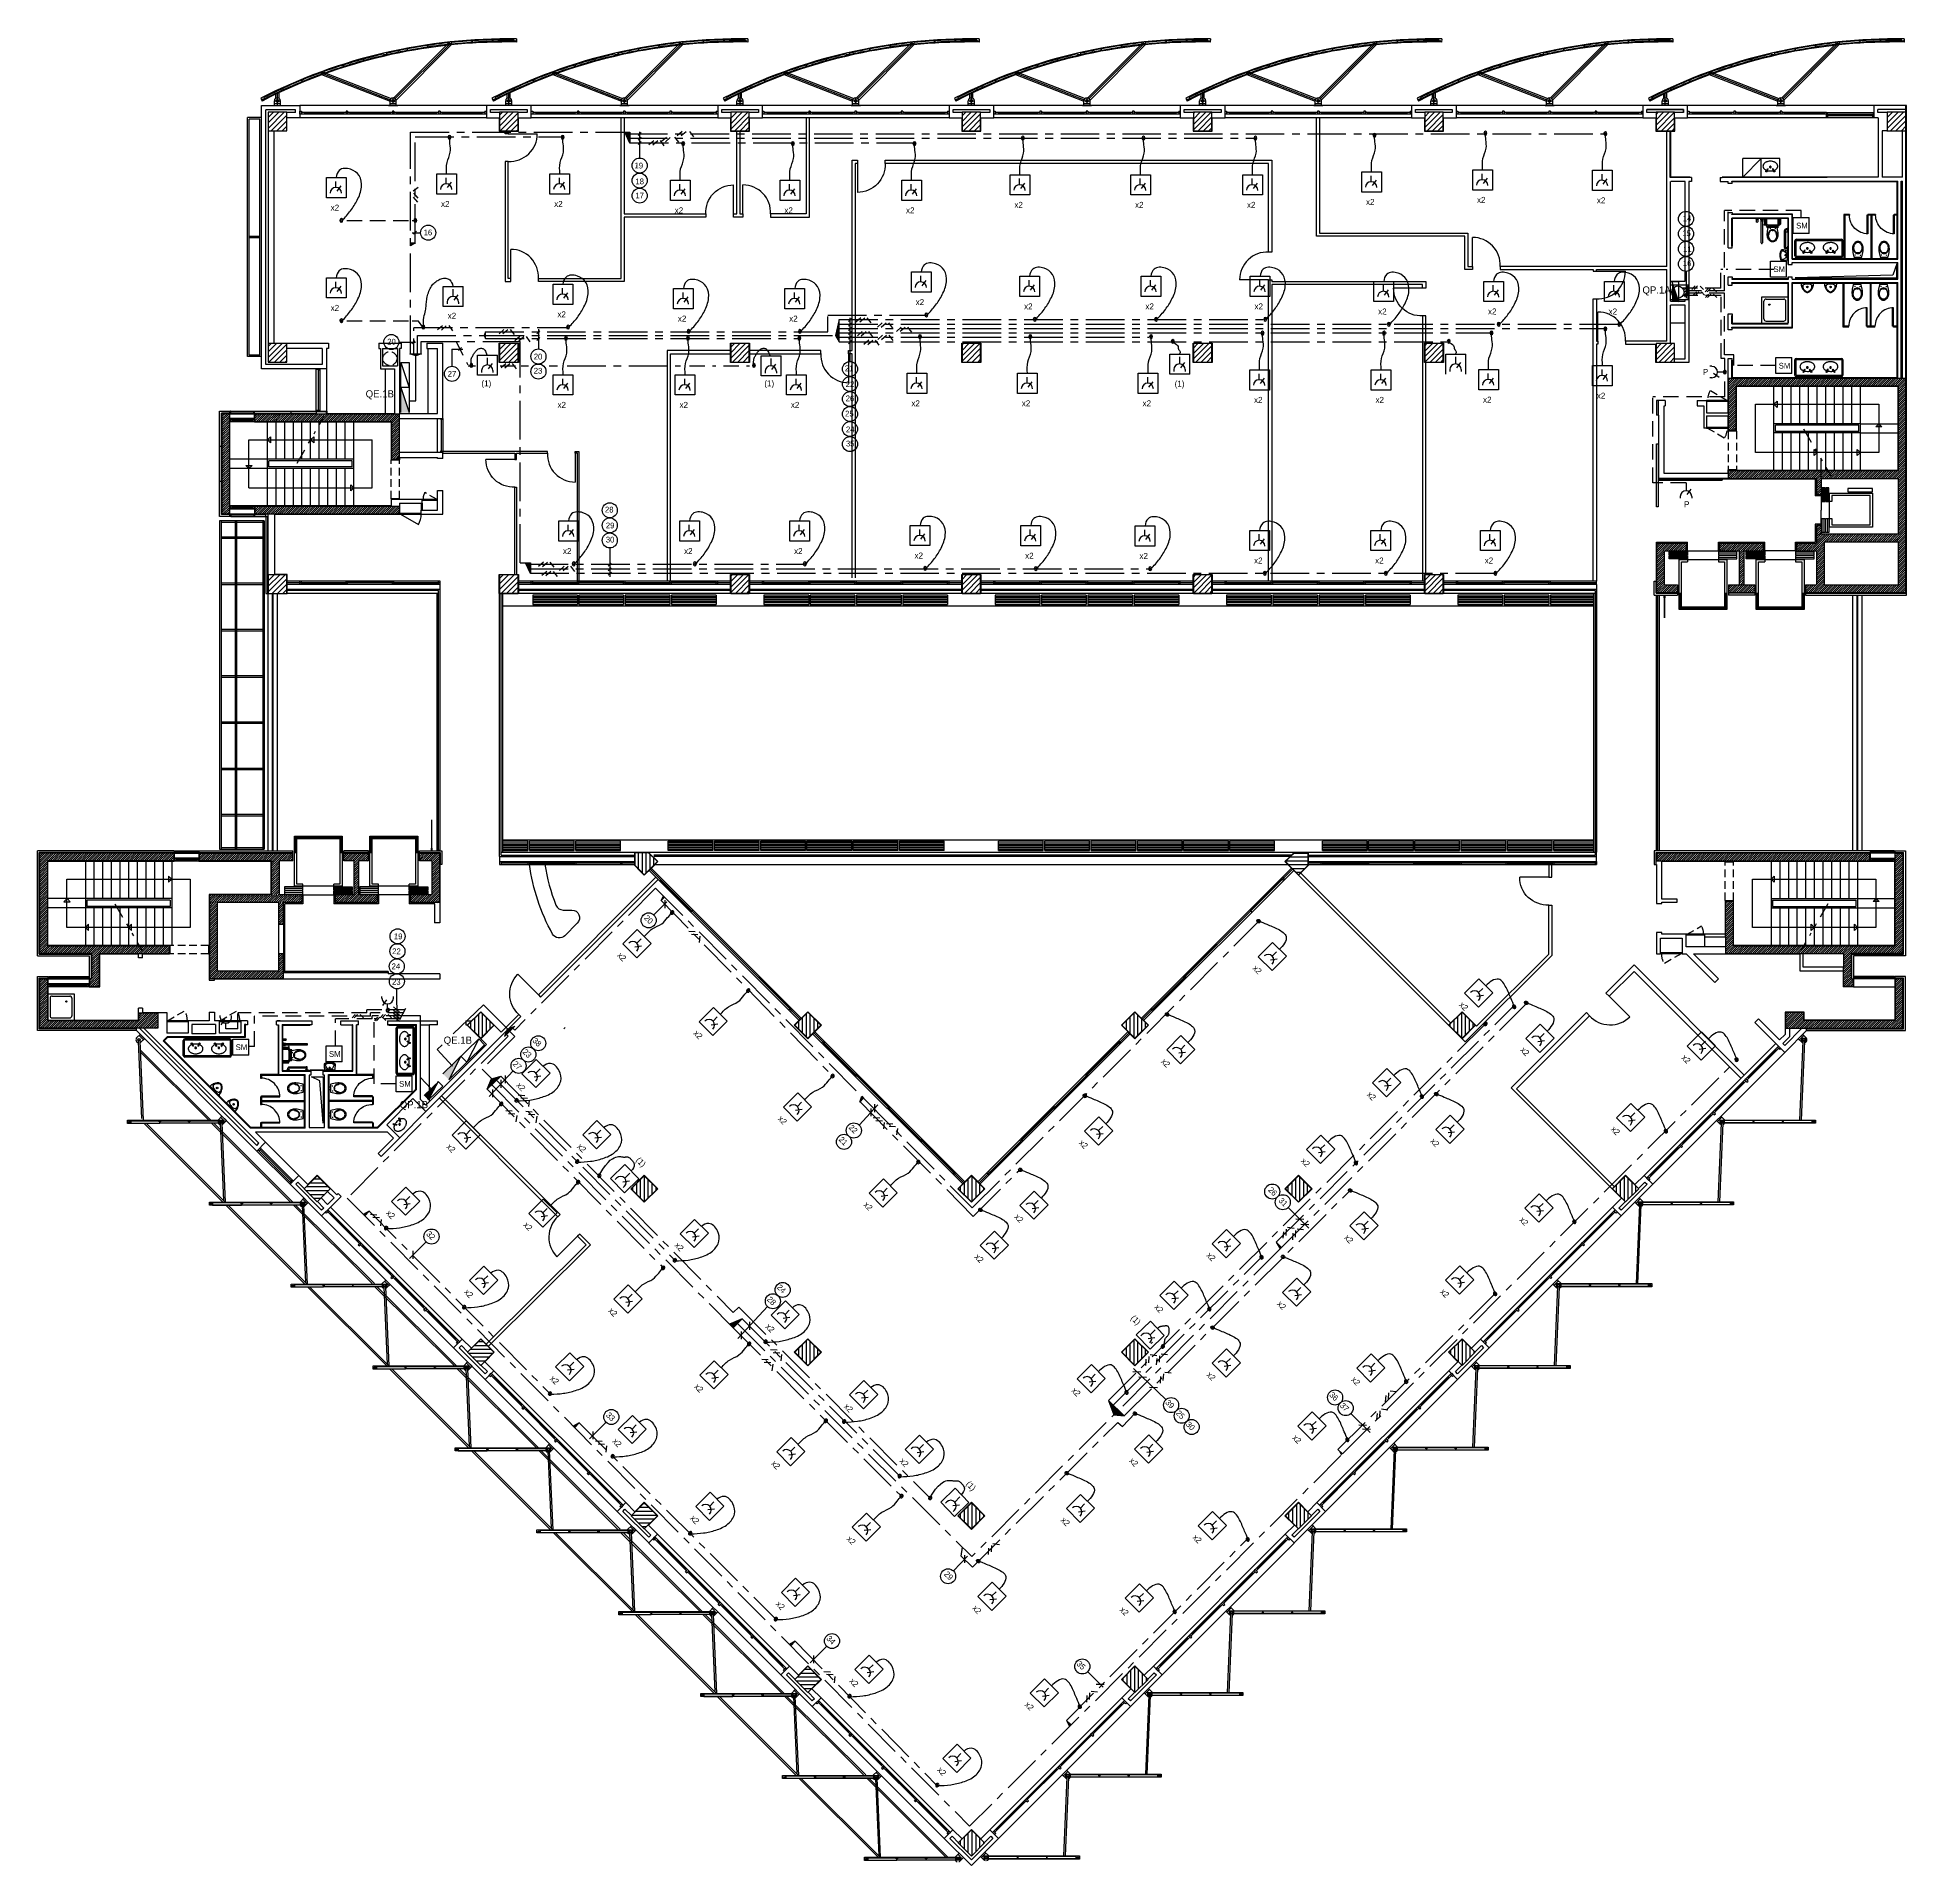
# Model space of a CAD drawing. Extents: x 21.2 to 81.9, y 10.7 to 70.
import ezdxf

# ---------------------------------------------------------------- set-up
doc = ezdxf.new("R2010")
doc.units = 0
doc.header["$MEASUREMENT"] = 0
for name, pattern in [('1st floor plan$0$Dash', [200, 100, -100]), ('1st floor plan$0$Default', [0]), ('1st floor plan$0$Divide', [1.25, 0.5, -0.25, 0, -0.25, 0, -0.25]), ('1st floor plan$0$Hidden', [0.375, 0.25, -0.125]), ('1st floor plan$0$Solid', [0]), ('Center', [2, 1.25, -0.25, 0.25, -0.25]), ('Dash-Dot', [1, 0.5, -0.25, 0, -0.25]), ('Dashed', [0.75, 0.5, -0.25])]:
    doc.linetypes.add(name, pattern=pattern)
for name, color, linetype in [('1st floor plan$0$1F', 15, 'Continuous'), ('1st floor plan$0$1FIN', 15, 'Continuous'), ('1st floor plan$0$2F', 7, 'Continuous'), ('1st floor plan$0$2FIN', 7, 'Continuous'), ('1st floor plan$0$CAI', 52, 'Continuous'), ('1st floor plan$0$CAIX', 52, 'Continuous'), ('1st floor plan$0$Doors', 142, 'Continuous'), ('1st floor plan$0$Equipment', 92, '1st floor plan$0$Default'), ('1st floor plan$0$ESTR', 92, 'Continuous'), ('1st floor plan$0$FAC', 142, 'Continuous'), ('1st floor plan$0$FACH', 142, 'Continuous'), ('1st floor plan$0$Hatch', 15, 'Continuous'), ('1st floor plan$0$Pillars', 30, 'Continuous'), ('Xref_Plan', 7, 'Continuous')]:
    doc.layers.add(name, color=color, linetype=linetype)
for name, color, linetype, lineweight in [('1st floor plan$0$Interior Walls', 7, 'Continuous', 30), ('1st floor plan$0$Partitions', 7, 'Continuous', 30), ('Connections', 7, 'Continuous', 25), ('Devices', 5, 'Continuous', 25), ('Wiring', 7, 'Continuous', 25)]:
    doc.layers.add(name, color=color, linetype=linetype, lineweight=lineweight)

msp = doc.modelspace()

# ---------------------------------------------------------------- texts
at = {"layer": 'Devices', "linetype": 'Continuous'}
for s, height, rotation, p in [('19', 0.1866, 359.60751, (40.604, 65.716)), ('18', 0.1866, 359.60751, (40.631, 65.203)), ('17', 0.1866, 359.60751, (40.631, 64.744)), ('16', 0.1866, 359.60751, (33.766, 63.548)), ('15', 0.1866, 359.60751, (74.577, 63.521)), ('14', 0.1866, 359.60751, (74.593, 64.005)), ('11', 0.1866, 359.60751, (74.604, 63.008)), ('16', 0.1866, 359.60751, (74.596, 62.549)), ('20', 0.1866, 359.60751, (32.584, 60.005)), ('20', 0.1866, 359.60751, (37.336, 59.522)), ('27', 0.1866, 359.60751, (34.545, 58.961)), ('23', 0.1866, 359.60751, (37.336, 59.063)), ('21', 0.1866, 359.60751, (47.424, 59.141)), ('22', 0.1866, 359.60751, (47.451, 58.628)), ('26', 0.1866, 359.60751, (47.451, 58.168)), ('25', 0.1866, 359.60751, (47.431, 57.673)), ('24', 0.1866, 359.60751, (47.458, 57.16)), ('35', 0.1866, 359.60751, (47.458, 56.701)), ('28', 0.1866, 359.60751, (39.645, 54.56)), ('29', 0.1866, 359.60751, (39.672, 54.046)), ('30', 0.1866, 359.60751, (39.672, 53.587)), ('20', 0.1866, 315.40479, (40.897, 41.393)), ('19', 0.1866, 359.08895, (32.799, 40.723)), ('22', 0.1866, 359.08895, (32.744, 40.239)), ('24', 0.1866, 359.08895, (32.725, 39.75)), ('23', 0.1866, 359.08895, (32.739, 39.246)), ('23', 0.1866, 315.40479, (36.957, 37.05)), ('38', 0.1866, 315.40479, (37.278, 37.413)), ('27', 0.1866, 315.40479, (36.636, 36.661)), ('22', 0.1866, 315.40479, (47.53, 34.599)), ('21', 0.1866, 315.40479, (47.209, 34.21)), ('(1)', 0.1944, 314.21845, (40.631, 33.542)), ('26', 0.1866, 315.40479, (61.131, 32.574)), ('31', 0.1866, 315.40479, (61.473, 32.228)), ('32', 0.1866, 315.40479, (33.835, 31.146)), ('28', 0.1866, 315.40479, (44.882, 29.026)), ('24', 0.1866, 315.40479, (45.203, 29.416)), ('(1)', 0.1944, 314.21845, (56.677, 28.42)), ('39', 0.1866, 315.40479, (57.8, 25.68)), ('36', 0.1866, 315.40479, (63.117, 25.928)), ('37', 0.1866, 315.40479, (63.46, 25.582)), ('33', 0.1866, 315.40479, (39.663, 25.272)), ('25', 0.1866, 315.40479, (58.142, 25.335)), ('30', 0.1866, 315.40479, (58.466, 24.97)), ('(1)', 0.1944, 314.21845, (51.333, 23.042)), ('29', 0.1866, 315.40479, (50.626, 20.116)), ('34', 0.1866, 315.40479, (46.81, 18.028)), ('35', 0.1866, 315.40479, (54.92, 17.206))]:
    msp.add_text(s, height=height, rotation=rotation, dxfattribs=at).set_placement(p)
for s, height, p in [('SM', 0.1866, (78.269, 63.769)), ('SM', 0.1866, (77.535, 62.356)), ('QP.1A', 0.2333, (73.286, 61.658)), ('x2', 0.1944, (34.546, 60.841)), ('SM', 0.1866, (77.705, 59.225)), ('(1)', 0.1944, (35.64, 58.65)), ('(1)', 0.1944, (44.813, 58.65)), ('(1)', 0.1944, (58.117, 58.636)), ('P', 0.194, (75.245, 59.022)), ('QE.1B', 0.2333, (31.885, 58.289)), ('P', 0.194, (74.636, 54.728)), ('SM', 0.1866, (27.671, 37.127)), ('SM', 0.1866, (30.697, 36.907)), ('QE.1B', 0.2333, (34.415, 37.332)), ('SM', 0.1866, (32.972, 35.939)), ('QP.1B', 0.2333, (32.991, 35.242))]:
    msp.add_text(s, height=height, dxfattribs=at).set_placement(p)

# ---------------------------------------------------------------- blocks, each defined once
blk = doc.blocks.new('Bola')
at = {"layer": 'Connections', "color": 7, "linetype": 'Continuous', "const_width": 0.2}
blk.add_lwpolyline([(-0.1, 0, 1), (0.1, 0, 1)], format="xyb", close=True, dxfattribs=at)
at = {"layer": 'Connections', "color": 7, "linetype": 'Continuous'}
blk.add_circle((0, 0), 0.2, dxfattribs=at)
blk = doc.blocks.new('R3')
at = {"color": 0, "linetype": 'ByBlock', "lineweight": -2}
for p, q in [((-1.137, -0.492), (-1.137, -0.298)), ((-1.098, -0.619), (-0.967, -0.445))]:
    blk.add_line(p, q, dxfattribs=at)
blk.add_lwpolyline([(-1.445, -0.171), (-0.806, -0.171), (-0.806, -0.827), (-1.445, -0.827)], close=True, dxfattribs=at)
blk.add_arc((-1.14, -0.676), 0.184, 359.21845, 179.21845, dxfattribs=at)
at = {"color": 0, "linetype": 'ByBlock', "lineweight": -2, "start_tangent": (-0.841906, 0.539624), "end_tangent": (0, -1)}
blk.add_spline([(0, -0.004), (-0.255, 0.11), (-0.629, 0.256), (-0.986, 0.272), (-1.126, -0.171)], degree=3, dxfattribs=at)
at = {"layer": 'Devices', "linetype": 'ByBlock', "lineweight": -2, "xscale": -0.2510903654909433, "yscale": 0.2989553822111439, "zscale": 0.2510903654909365, "rotation": 89.21845245430656}
blk.add_blockref('Bola', (0, -0.004), dxfattribs=at)
at = {"color": 0, "linetype": 'ByBlock', "lineweight": -2}
blk.add_text('x2', height=0.1944, rotation=359.21845, dxfattribs=at).set_placement((-1.307, -1.242))
blk = doc.blocks.new('R4')
at = {"color": 0, "linetype": 'ByBlock', "lineweight": -2}
for p, q in [((1.113, -0.492), (1.113, -0.298)), ((1.152, -0.619), (1.283, -0.445))]:
    blk.add_line(p, q, dxfattribs=at)
blk.add_lwpolyline([(0.805, -0.171), (1.444, -0.171), (1.444, -0.827), (0.805, -0.827)], close=True, dxfattribs=at)
blk.add_arc((1.11, -0.676), 0.184, 359.21845, 179.21845, dxfattribs=at)
at = {"color": 0, "linetype": 'ByBlock', "lineweight": -2, "start_tangent": (0.841906, 0.539624), "end_tangent": (0, -1)}
blk.add_spline([(-0.001, -0.004), (0.254, 0.11), (0.628, 0.256), (0.985, 0.272), (1.124, -0.171)], degree=3, dxfattribs=at)
at = {"layer": 'Devices', "linetype": 'ByBlock', "lineweight": -2, "xscale": 0.2510903654909433, "yscale": 0.2989553822111439, "zscale": 0.2510903654909365, "rotation": 270.7815475456934}
blk.add_blockref('Bola', (-0.001, -0.004), dxfattribs=at)
at = {"color": 0, "linetype": 'ByBlock', "lineweight": -2}
blk.add_text('x2', height=0.1944, rotation=359.21845, dxfattribs=at).set_placement((0.943, -1.242))
blk = doc.blocks.new('R1')
at = {"color": 0, "linetype": 'ByBlock', "lineweight": -2}
for p, q in [((-0.184, 1.07), (-0.184, 1.264)), ((-0.145, 0.944), (-0.013, 1.117))]:
    blk.add_line(p, q, dxfattribs=at)
blk.add_lwpolyline([(-0.491, 1.392), (0.147, 1.392), (0.147, 0.736), (-0.491, 0.736)], close=True, dxfattribs=at)
blk.add_arc((-0.186, 0.886), 0.184, 359.21845, 179.21845, dxfattribs=at)
at = {"color": 0, "linetype": 'ByBlock', "lineweight": -2, "start_tangent": (0.685424, 0.728144), "end_tangent": (-0.106772, -0.994284)}
blk.add_spline([(0.02, -0.001), (0.295, 0.315), (0.508, 0.657), (0.645, 1.076), (0.568, 1.452), (0.295, 1.657), (-0.073, 1.623), (-0.172, 1.392)], degree=3, dxfattribs=at)
at = {"layer": 'Devices', "linetype": 'ByBlock', "lineweight": -2, "xscale": -0.2510903654909363, "yscale": 0.2989553822111439, "zscale": 0.2510903654909365, "rotation": 359.2184524543058}
blk.add_blockref('Bola', (-0.005, 0), dxfattribs=at)
at = {"color": 0, "linetype": 'ByBlock', "lineweight": -2}
blk.add_text('x2', height=0.1944, rotation=359.21845, dxfattribs=at).set_placement((-0.353, 0.32))
blk = doc.blocks.new('R2')
at = {"color": 0, "linetype": 'ByBlock', "lineweight": -2}
for p, q in [((-0.107, -1.505), (-0.107, -1.311)), ((-0.068, -1.632), (0.063, -1.459))]:
    blk.add_line(p, q, dxfattribs=at)
blk.add_lwpolyline([(-0.414, -1.184), (0.224, -1.184), (0.224, -1.84), (-0.414, -1.84)], close=True, dxfattribs=at)
blk.add_arc((-0.109, -1.69), 0.184, 359.21845, 179.21845, dxfattribs=at)
at = {"color": 0, "linetype": 'ByBlock', "lineweight": -2, "start_tangent": (0, 1), "end_tangent": (0, 1)}
blk.add_spline([(-0.095, -1.184), (-0.082, -0.82), (0.023, -0.483), (0.015, -0.214), (0, 0.003)], degree=3, dxfattribs=at)
at = {"layer": 'Devices', "linetype": 'ByBlock', "lineweight": -2, "xscale": -0.2510903654909363, "yscale": 0.2989553822111439, "zscale": 0.2510903654909365, "rotation": 359.2184524543058}
blk.add_blockref('Bola', (0, 0.003), dxfattribs=at)
at = {"color": 0, "linetype": 'ByBlock', "lineweight": -2}
blk.add_text('x2', height=0.1944, rotation=359.21845, dxfattribs=at).set_placement((-0.276, -2.255))
blk = doc.blocks.new('1st floor plan$0$BRISE 1')
at = {"layer": '1st floor plan$0$FACH'}
for p, q in [((-0.092, 0.1), (-2.651, 2.66)), ((-0.021, 0.1), (-2.58, 2.66)), ((2.092, 0.109), (-0.459, 2.66)), ((2.162, 0.109), (-0.388, 2.66)), ((-0.178, 2.659), (-0.073, 0.152)), ((-0.128, 2.661), (-0.021, 0.1)), ((-0.433, 0.08), (2.417, 0.08)), ((2.496, 0.191), (2.638, 0.049)), ((2.673, 0.084), (2.567, -0.022))]:
    blk.add_line(p, q, dxfattribs=at)
at = {"layer": '1st floor plan$0$FACH', "color": 7}
for p, q in [((0.517, 0), (0.517, 0.08)), ((1.467, 0), (1.467, 0.08))]:
    blk.add_line(p, q, dxfattribs=at)
at = {"layer": '1st floor plan$0$FACH'}
for points in [[(-0.433, 0), (-0.533, 0), (-0.533, 0.1), (2.567, 0.1), (2.567, 0), (2.417, 0)], [(0.512, 0.045), (0.497, 0.045), (0.497, 0.055), (0.512, 0.055)], [(0.522, 0.055), (0.537, 0.055), (0.537, 0.045), (0.522, 0.045)], [(1.462, 0.045), (1.447, 0.045), (1.447, 0.055), (1.462, 0.055)], [(1.472, 0.055), (1.487, 0.055), (1.487, 0.045), (1.472, 0.045)], [(2.406, 0.1), (2.532, 0.226), (2.673, 0.084)]]:
    blk.add_lwpolyline(points, dxfattribs=at)
at = {"layer": '1st floor plan$0$FACH', "color": 7}
for points in [[(2.417, 0.08), (2.417, 0), (-0.433, 0), (-0.433, 0.08)], [(-0.428, 0.08), (-0.428, 0.005), (0.512, 0.005), (0.512, 0.08)], [(1.462, 0.08), (1.462, 0.005), (0.522, 0.005), (0.522, 0.08)], [(2.412, 0.08), (2.412, 0.005), (1.472, 0.005), (1.472, 0.08)]]:
    blk.add_lwpolyline(points, dxfattribs=at)
for centre, radius in [((-0.483, 0.044), 0.0206), ((-0.483, 0.044), 0.0166), ((2.496, 0.049), 0.04), ((2.496, 0.049), 0.03)]:
    blk.add_circle(centre, radius, dxfattribs=at)
at = {"layer": '1st floor plan$0$FACH'}
for start, end in [(209.41426, 257.48964), (286.44552, 315)]:
    blk.add_arc((2.496, 0.049), 0.1, start, end, dxfattribs=at)
blk = doc.blocks.new('1st floor plan$0$BR 1')
at = {"layer": '1st floor plan$0$FACH'}
for p, q in [((5.474, 5.056), (5.367, 2.504)), ((5.524, 5.056), (5.417, 2.504)), ((2.672, 2.488), (2.778, 2.382)), ((2.849, 2.594), (2.707, 2.453)), ((2.778, 2.504), (2.778, 2.404)), ((2.778, 2.504), (2.85, 2.504)), ((2.813, 2.63), (2.939, 2.504)), ((2.85, 2.504), (5.878, 2.504)), ((5.778, 2.484), (2.928, 2.484)), ((3.873, 2.459), (3.858, 2.459)), ((3.858, 2.449), (3.858, 2.459)), ((3.873, 2.449), (3.858, 2.449)), ((3.898, 2.459), (3.883, 2.459)), ((3.898, 2.449), (3.883, 2.449)), ((3.898, 2.449), (3.898, 2.459)), ((4.823, 2.459), (4.808, 2.459)), ((4.808, 2.449), (4.808, 2.459)), ((4.823, 2.449), (4.808, 2.449)), ((4.848, 2.459), (4.833, 2.459)), ((4.848, 2.449), (4.833, 2.449)), ((4.848, 2.449), (4.848, 2.459)), ((5.878, 2.504), (5.878, 2.404)), ((2.822, 2.405), (2.715, -0.147)), ((2.872, 2.403), (2.765, -0.147)), ((2.928, 2.404), (2.778, 2.404)), ((5.878, 2.404), (5.778, 2.404)), ((0.021, -0.163), (0.163, -0.021)), ((0.021, -0.163), (0.127, -0.269)), ((0.198, -0.057), (0.057, -0.198)), ((0.127, -0.147), (0.127, -0.247)), ((0.127, -0.147), (0.199, -0.147)), ((0.277, -0.247), (0.127, -0.247)), ((0.163, -0.021), (0.289, -0.147)), ((0.199, -0.147), (3.227, -0.147)), ((3.127, -0.167), (0.277, -0.167)), ((1.207, -0.202), (1.207, -0.192)), ((1.222, -0.192), (1.207, -0.192)), ((1.222, -0.202), (1.207, -0.202)), ((1.247, -0.192), (1.232, -0.192)), ((1.247, -0.202), (1.232, -0.202)), ((1.247, -0.202), (1.247, -0.192)), ((2.157, -0.202), (2.157, -0.192)), ((2.172, -0.192), (2.157, -0.192)), ((2.172, -0.202), (2.157, -0.202)), ((2.197, -0.192), (2.182, -0.192)), ((2.197, -0.202), (2.182, -0.202)), ((2.197, -0.202), (2.197, -0.192)), ((3.227, -0.247), (3.127, -0.247)), ((3.227, -0.147), (3.227, -0.247))]:
    blk.add_line(p, q, dxfattribs=at)
at = {"layer": '1st floor plan$0$FACH', "color": 7}
for p, q in [((2.928, 2.404), (2.928, 2.484)), ((2.933, 2.409), (2.933, 2.484)), ((3.873, 2.409), (3.873, 2.484)), ((3.878, 2.404), (3.878, 2.484)), ((3.883, 2.409), (3.883, 2.484)), ((4.823, 2.409), (4.823, 2.484)), ((4.828, 2.404), (4.828, 2.484)), ((4.833, 2.409), (4.833, 2.484)), ((5.773, 2.409), (5.773, 2.484)), ((5.778, 2.404), (5.778, 2.484)), ((5.778, 2.404), (2.928, 2.404)), ((3.873, 2.409), (2.933, 2.409)), ((4.823, 2.409), (3.883, 2.409)), ((5.773, 2.409), (4.833, 2.409)), ((0.277, -0.247), (0.277, -0.167)), ((3.127, -0.247), (0.277, -0.247)), ((0.282, -0.242), (0.282, -0.167)), ((1.222, -0.242), (0.282, -0.242)), ((1.222, -0.242), (1.222, -0.167)), ((1.227, -0.247), (1.227, -0.167)), ((1.232, -0.242), (1.232, -0.167)), ((2.172, -0.242), (1.232, -0.242)), ((2.172, -0.242), (2.172, -0.167)), ((2.177, -0.247), (2.177, -0.167)), ((2.182, -0.242), (2.182, -0.167)), ((3.122, -0.242), (2.182, -0.242)), ((3.122, -0.242), (3.122, -0.167)), ((3.127, -0.247), (3.127, -0.167))]:
    blk.add_line(p, q, dxfattribs=at)
for centre, radius in [((2.849, 2.453), 0.04), ((2.849, 2.453), 0.03), ((5.828, 2.448), 0.0206), ((5.828, 2.448), 0.0166), ((0.198, -0.198), 0.04), ((0.198, -0.198), 0.03), ((3.178, -0.203), 0.0206), ((3.178, -0.203), 0.0166)]:
    blk.add_circle(centre, radius, dxfattribs=at)
at = {"layer": '1st floor plan$0$FACH'}
for centre, start, end in [((2.849, 2.453), 225.00011, 253.55459), ((2.849, 2.453), 282.51048, 330.58586), ((0.198, -0.198), 225.00011, 253.55459), ((0.198, -0.198), 282.51048, 330.58586)]:
    blk.add_arc(centre, 0.1, start, end, dxfattribs=at)
blk = doc.blocks.new('1st floor plan$0$J1')
at = {"layer": '1st floor plan$0$2F', "linetype": 'Continuous'}
for p, q in [((6.05, 0.4), (0, 0.4)), ((6.05, 0), (0, 0))]:
    blk.add_line(p, q, dxfattribs=at)
at = {"layer": '1st floor plan$0$CAI'}
for p, q in [((0, 0.22), (0.05, 0.22)), ((0, 0.12), (0, 0.22)), ((2.925, 0.17), (2.925, 0.12)), ((3, 0.22), (3, 0.12)), ((3.05, 0.22), (3.05, 0.12)), ((3.125, 0.17), (3.125, 0.12)), ((6.05, 0.22), (6.05, 0.12))]:
    blk.add_line(p, q, dxfattribs=at)
at = {"layer": '1st floor plan$0$CAI', "linetype": 'Continuous'}
for p, q in [((6.05, 0.12), (0, 0.12)), ((0.05, 0.22), (0.05, 0.12)), ((1.5, 0.17), (0.05, 0.17)), ((0.15, 0.17), (0.15, 0.12)), ((1.425, 0.12), (1.425, 0.17)), ((1.55, 0.22), (1.5, 0.22)), ((1.5, 0.22), (1.5, 0.12)), ((1.55, 0.12), (1.5, 0.12)), ((1.55, 0.22), (1.55, 0.12)), ((3, 0.17), (1.55, 0.17)), ((1.625, 0.17), (1.625, 0.12)), ((3.05, 0.22), (3, 0.22)), ((4.5, 0.17), (3.05, 0.17)), ((4.425, 0.17), (4.425, 0.12)), ((4.55, 0.22), (4.5, 0.22)), ((4.5, 0.22), (4.5, 0.12)), ((4.55, 0.22), (4.55, 0.12)), ((6, 0.17), (4.55, 0.17)), ((4.625, 0.12), (4.625, 0.17)), ((5.9, 0.17), (5.9, 0.12)), ((6, 0.22), (6.05, 0.22)), ((6, 0.22), (6, 0.12))]:
    blk.add_line(p, q, dxfattribs=at)
at = {"layer": '1st floor plan$0$CAI', "color": 15}
for p, q in [((0.15, 0.145), (1.425, 0.145)), ((2.925, 0.145), (1.625, 0.145)), ((3.125, 0.145), (4.425, 0.145)), ((5.9, 0.145), (4.625, 0.145))]:
    blk.add_line(p, q, dxfattribs=at)
blk = doc.blocks.new('1st floor plan$0$P2')
at = {"layer": '1st floor plan$0$Hatch'}
h = blk.add_hatch(dxfattribs=at)
h.set_pattern_fill('ANSI31', color=256, style=0)
h.set_pattern_definition([(45, (-41.75321, -29.09718), (-0.08838835, 0.08838835), [])])
h.paths.add_polyline_path([(-0.3, 0.3), (-0.3, -0.3), (0.3, -0.3), (0.3, 0.3)])
at = {"layer": '1st floor plan$0$Pillars'}
blk.add_lwpolyline([(-0.3, -0.3), (0.3, -0.3), (0.3, 0.3), (-0.3, 0.3)], close=True, dxfattribs=at)
blk = doc.blocks.new('1st floor plan$0$P1')
at = {"layer": '1st floor plan$0$1F'}
blk.add_lwpolyline([(-0.3, 0.29), (-0.595, 0.29), (-0.595, 0.39), (0.595, 0.39), (0.595, 0.29), (0.3, 0.29)], dxfattribs=at)
at = {"layer": '1st floor plan$0$Partitions'}
blk.add_lwpolyline([(-0.725, 0.12), (-0.31, 0.12), (-0.31, -0.31), (0.31, -0.31), (0.31, 0.12), (0.725, 0.12), (0.725, 0.52), (-0.725, 0.52)], close=True, dxfattribs=at)
at = {"layer": '1st floor plan$0$Interior Walls'}
blk.add_blockref('1st floor plan$0$P2', (0, 0), dxfattribs=at)
blk = doc.blocks.new('1st floor plan$0$P5')
at = {"layer": '1st floor plan$0$Partitions'}
blk.add_lwpolyline([(-0.31, -0.31), (-0.31, 0.31), (0.31, 0.31), (0.31, -0.31)], close=True, dxfattribs=at)
at = {"layer": '1st floor plan$0$Interior Walls'}
blk.add_blockref('1st floor plan$0$P2', (0, 0), dxfattribs=at)
blk = doc.blocks.new('1st floor plan$0$Door 1')
blk.add_line((0, 0), (0, 0.941))
blk.add_arc((0, 0.041), 0.9, 357.36269, 90)
blk = doc.blocks.new('1st floor plan$0$BR 5')
at = {"color": 0}
for p, q in [((1.82, 2.046), (0.026, 0.247)), ((1.836, 1.991), (0.071, 0.221)), ((1.891, 1.975), (0.097, 0.176)), ((0.452, 1.833), (0.461, 1.788)), ((0.452, 1.833), (0.461, 1.788)), ((0.457, 1.833), (0.467, 1.784)), ((0.457, 1.833), (0.467, 1.784)), ((1.096, 1.896), (1.096, 1.891)), ((1.096, 1.896), (1.096, 1.891)), ((1.114, 1.944), (1.12, 1.899)), ((1.114, 1.944), (1.12, 1.899)), ((1.119, 1.945), (1.126, 1.895)), ((1.119, 1.945), (1.126, 1.895)), ((1.776, 2.03), (1.782, 1.98)), ((1.776, 2.03), (1.782, 1.98)), ((1.781, 2.035), (1.787, 1.98)), ((1.781, 2.035), (1.787, 1.98)), ((1.82, 2.046), (1.891, 1.975)), ((1.88, 2.046), (1.886, 1.991)), ((1.886, 2.041), (1.891, 1.991)), ((2.535, 2.051), (2.535, 2.046)), ((2.535, 2.051), (2.535, 2.046)), ((2.557, 2.098), (2.559, 2.053)), ((2.557, 2.098), (2.559, 2.053)), ((2.562, 2.098), (2.565, 2.048)), ((2.562, 2.098), (2.565, 2.048)), ((3.203, 2.082), (3.203, 2.077)), ((3.203, 2.082), (3.203, 2.077)), ((3.227, 2.128), (3.228, 2.083)), ((3.227, 2.128), (3.228, 2.083)), ((3.232, 2.128), (3.233, 2.078)), ((3.232, 2.128), (3.233, 2.078)), ((3.895, 2.133), (3.894, 2.083)), ((3.895, 2.133), (3.894, 2.083)), ((3.9, 2.138), (3.899, 2.083)), ((3.9, 2.138), (3.899, 2.083)), ((4, 2.156), (3.998, 2.056)), ((-1.614, 1.264), (-1.613, 1.259)), ((-1.604, 1.315), (-1.591, 1.272)), ((-1.599, 1.316), (-1.584, 1.268)), ((-0.973, 1.455), (-0.972, 1.45)), ((-0.961, 1.505), (-0.949, 1.462)), ((-0.956, 1.507), (-0.943, 1.458)), ((-0.314, 1.67), (-0.303, 1.622)), ((-0.31, 1.676), (-0.298, 1.623)), ((-0.213, 1.699), (-0.2, 1.645)), ((-0.213, 1.699), (-0.2, 1.645)), ((-0.207, 1.695), (-0.195, 1.647)), ((-0.207, 1.695), (-0.195, 1.647)), ((0.436, 1.784), (0.437, 1.779)), ((0.436, 1.784), (0.437, 1.779)), ((-2.974, 0.767), (-2.972, 0.763)), ((-2.968, 0.819), (-2.951, 0.777)), ((-2.963, 0.821), (-2.944, 0.774)), ((-2.345, 1.061), (-2.328, 1.014)), ((-2.342, 1.067), (-2.323, 1.016)), ((-2.342, 1.067), (-2.323, 1.016)), ((-2.287, 1.094), (-2.323, 1.001)), ((-2.323, 1.001), (-0.1, 0.135)), ((-2.287, 1.094), (-0.063, 0.228)), ((-2.278, 1.037), (-0.093, 0.186)), ((-2.248, 1.101), (-2.229, 1.05)), ((-2.242, 1.098), (-2.225, 1.051)), ((-4.295, 0.234), (-4.249, 0.145)), ((-4.196, 0.262), (-4.171, 0.213)), ((-4.19, 0.26), (-4.167, 0.215)), ((-3.85, 0), (-3.85, 0.15)), ((-3.65, 0.05), (-3.85, 0.05)), ((-3.825, 0.15), (-3.675, 0.15)), ((-3.8, 0.237), (-3.8, 0.367)), ((-3.75, 0.25), (-3.75, 0.391)), ((-3.75, -0.008), (-3.75, 0.308)), ((-3.75, 0.05), (-3.75, 0.233)), ((-3.7, 0.237), (-3.7, 0.414)), ((-3.65, 0), (-3.65, 0.15)), ((-3.587, 0.5), (-3.585, 0.495)), ((-3.583, 0.551), (-3.564, 0.51)), ((-3.578, 0.553), (-3.557, 0.508)), ((-0.1, 0), (-0.1, 0.15)), ((0.1, 0.05), (-0.1, 0.05)), ((-0.075, 0.15), (0.075, 0.15)), ((0, 0.05), (0, 0.233)), ((0.1, 0), (0.1, 0.15))]:
    blk.add_line(p, q, dxfattribs=at)
at = {"color": 0, "linetype": 'Continuous'}
blk.add_line((-0.15, 0), (0.15, 0), dxfattribs=at)
at = {"color": 0}
for centre, radius in [((1.836, 1.991), 0.02), ((1.836, 1.991), 0.015), ((3.949, 2.087), 0.02), ((3.949, 2.087), 0.015), ((-0.25, 1.639), 0.02), ((-0.25, 1.639), 0.015), ((-2.278, 1.037), 0.025), ((-2.278, 1.037), 0.015), ((-4.218, 0.195), 0.02), ((-4.218, 0.195), 0.015), ((-3.75, 0.15), 0.04), ((-3.75, 0.15), 0.03), ((0, 0.15), 0.04), ((0, 0.15), 0.03)]:
    blk.add_circle(centre, radius, dxfattribs=at)
at = {"color": 0, "linetype": 'Continuous'}
for radius, start, end in [(17.5, 88.96633, 117.1249), (17.4, 88.96541, 101.49416), (17.4, 101.49424, 117.12581)]:
    blk.add_arc((3.684, -15.341), radius, start, end, dxfattribs=at)
at = {"color": 0, "linetype": '1st floor plan$0$Dash'}
for radius, start, end in [(17.48, 96.25171, 102.88173), (17.48, 96.25171, 102.88173), (17.475, 96.2682, 102.86533), (17.475, 96.2682, 102.86533), (17.43, 98.45885, 98.54102), (17.43, 98.45885, 98.54102), (17.425, 98.44241, 98.54105), (17.425, 98.44241, 98.54105), (17.48, 89.29394, 95.92397), (17.48, 89.29394, 95.92397), (17.475, 89.31044, 95.90756), (17.475, 89.31044, 95.90756), (17.43, 93.7001, 93.78228), (17.43, 93.7001, 93.78228), (17.425, 93.68367, 93.78231), (17.425, 93.68367, 93.78231), (17.43, 91.50108, 91.58326), (17.43, 91.50108, 91.58326), (17.425, 91.48465, 91.58329), (17.425, 91.48465, 91.58329), (17.48, 103.20955, 109.83955), (17.475, 103.22599, 109.82311), (17.43, 107.61561, 107.69779), (17.425, 107.59917, 107.69782), (17.43, 105.41659, 105.49877), (17.425, 105.40015, 105.4988), (17.43, 100.65787, 100.74005), (17.43, 100.65787, 100.74005), (17.425, 100.64143, 100.74007), (17.425, 100.64143, 100.74007), (17.48, 110.16731, 116.79732), (17.475, 110.18375, 116.78088), (17.43, 112.37436, 112.45654), (17.425, 112.35792, 112.45656), (17.43, 114.57338, 114.65556), (17.425, 114.55694, 114.65558)]:
    blk.add_arc((3.684, -15.341), radius, start, end, dxfattribs=at)
at = {"color": 0}
for centre, radius, start, end in [((3.684, -15.341), 17.425, 96.2523, 102.88126), ((3.684, -15.341), 17.425, 96.2523, 102.88126), ((3.684, -15.341), 17.425, 89.29453, 95.92349), ((3.684, -15.341), 17.425, 103.21007, 109.83903), ((3.684, -15.341), 17.425, 110.16784, 116.7968), ((-3.75, 0.15), 0.1, 0, 180), ((0, 0.15), 0.1, 0, 180)]:
    blk.add_arc(centre, radius, start, end, dxfattribs=at)
blk = doc.blocks.new('1st floor plan$0$J3')
at = {"color": 0}
for p, q in [((0, 0.4), (-6.88, 0.4)), ((0, 0.35), (-6.88, 0.35)), ((0, 0.3), (-6.88, 0.3)), ((-6.465, 0.3), (-6.465, 0.4)), ((-6.415, 0.3), (-6.415, 0.4)), ((-4.965, 0.3), (-4.965, 0.4)), ((-4.915, 0.3), (-4.915, 0.4)), ((-3.465, 0.3), (-3.465, 0.4)), ((-3.415, 0.3), (-3.415, 0.4)), ((-1.965, 0.3), (-1.965, 0.4)), ((-1.915, 0.3), (-1.915, 0.4)), ((-0.465, 0.3), (-0.465, 0.4)), ((-0.415, 0.3), (-0.415, 0.4))]:
    blk.add_line(p, q, dxfattribs=at)
at = {"color": 15}
for p, q in [((-4.965, 0.325), (-6.415, 0.325)), ((-3.465, 0.375), (-4.915, 0.375)), ((-1.965, 0.325), (-3.415, 0.325)), ((-0.465, 0.375), (-1.915, 0.375))]:
    blk.add_line(p, q, dxfattribs=at)
at = {"layer": '1st floor plan$0$1F'}
for p, q in [((-6.415, -0.05), (-6.415, -0.35)), ((-4.965, -0.05), (-6.415, -0.05)), ((-4.965, -0.1), (-6.415, -0.1)), ((-4.965, -0.15), (-6.415, -0.15)), ((-4.965, -0.2), (-6.415, -0.2)), ((-4.965, -0.25), (-6.415, -0.25)), ((-4.965, -0.3), (-6.415, -0.3)), ((-6.415, -0.35), (-4.965, -0.35)), ((-4.965, -0.05), (-4.965, -0.35)), ((-3.465, -0.05), (-4.915, -0.05)), ((-4.915, -0.05), (-4.915, -0.35)), ((-3.465, -0.1), (-4.915, -0.1)), ((-3.465, -0.15), (-4.915, -0.15)), ((-3.465, -0.2), (-4.915, -0.2)), ((-3.465, -0.25), (-4.915, -0.25)), ((-3.465, -0.3), (-4.915, -0.3)), ((-4.915, -0.35), (-3.465, -0.35)), ((-3.465, -0.05), (-3.465, -0.35)), ((-1.965, -0.05), (-3.415, -0.05)), ((-3.415, -0.05), (-3.415, -0.35)), ((-1.965, -0.1), (-3.415, -0.1)), ((-1.965, -0.15), (-3.415, -0.15)), ((-1.965, -0.2), (-3.415, -0.2)), ((-1.965, -0.25), (-3.415, -0.25)), ((-1.965, -0.3), (-3.415, -0.3)), ((-3.415, -0.35), (-1.965, -0.35)), ((-1.965, -0.05), (-1.965, -0.35)), ((-0.465, -0.05), (-1.915, -0.05)), ((-1.915, -0.05), (-1.915, -0.35)), ((-0.465, -0.1), (-1.915, -0.1)), ((-0.465, -0.15), (-1.915, -0.15)), ((-0.465, -0.2), (-1.915, -0.2)), ((-0.465, -0.25), (-1.915, -0.25)), ((-0.465, -0.3), (-1.915, -0.3)), ((-1.915, -0.35), (-0.465, -0.35)), ((-0.465, -0.05), (-0.465, -0.35))]:
    blk.add_line(p, q, dxfattribs=at)
at = {"layer": '1st floor plan$0$2F'}
for p, q in [((0, 0.14), (-6.88, 0.14)), ((0, 0.1), (-6.88, 0.1)), ((0, 0), (-6.88, 0))]:
    blk.add_line(p, q, dxfattribs=at)
blk = doc.blocks.new('*X40')
at = {"color": 0, "linetype": 'ByBlock'}
for p, q in [((-25.017, -2.885), (-24.779, -2.647)), ((-25.017, -2.814), (-24.85, -2.647)), ((-25.017, -2.743), (-24.921, -2.647)), ((-25.017, -2.673), (-24.991, -2.647)), ((-24.959, -2.897), (-24.709, -2.647)), ((-24.888, -2.897), (-24.638, -2.647)), ((-24.817, -2.897), (-24.567, -2.647)), ((-24.746, -2.897), (-24.496, -2.647)), ((-24.676, -2.897), (-24.426, -2.647)), ((-24.605, -2.897), (-24.355, -2.647)), ((-24.534, -2.897), (-24.284, -2.647)), ((-24.464, -2.897), (-24.214, -2.647)), ((-24.393, -2.897), (-24.143, -2.647)), ((-24.322, -2.897), (-24.072, -2.647)), ((-24.251, -2.897), (-24.001, -2.647)), ((-24.181, -2.897), (-23.931, -2.647)), ((-24.11, -2.897), (-23.86, -2.647)), ((-24.039, -2.897), (-23.789, -2.647)), ((-23.969, -2.897), (-23.719, -2.647)), ((-23.898, -2.897), (-23.648, -2.647)), ((-23.827, -2.897), (-23.577, -2.647)), ((-23.756, -2.897), (-23.506, -2.647)), ((-23.686, -2.897), (-23.436, -2.647)), ((-23.615, -2.897), (-23.365, -2.647)), ((-23.544, -2.897), (-23.294, -2.647)), ((-23.474, -2.897), (-23.224, -2.647)), ((-23.403, -2.897), (-23.153, -2.647)), ((-23.332, -2.897), (-23.082, -2.647)), ((-23.261, -2.897), (-23.011, -2.647)), ((-23.191, -2.897), (-22.941, -2.647)), ((-23.12, -2.897), (-22.87, -2.647)), ((-23.049, -2.897), (-22.799, -2.647)), ((-22.979, -2.897), (-22.729, -2.647)), ((-22.908, -2.897), (-22.658, -2.647)), ((-22.837, -2.897), (-22.587, -2.647)), ((-22.766, -2.897), (-22.516, -2.647)), ((-22.696, -2.897), (-22.446, -2.647)), ((-22.625, -2.897), (-22.375, -2.647)), ((-22.554, -2.897), (-22.304, -2.647)), ((-22.484, -2.897), (-22.234, -2.647)), ((-22.413, -2.897), (-22.163, -2.647)), ((-22.342, -2.897), (-22.092, -2.647)), ((-22.272, -2.897), (-22.022, -2.647)), ((-22.201, -2.897), (-21.951, -2.647)), ((-22.13, -2.897), (-21.88, -2.647)), ((-22.059, -2.897), (-21.809, -2.647)), ((-21.989, -2.897), (-21.739, -2.647)), ((-21.918, -2.897), (-21.668, -2.647)), ((-21.847, -2.897), (-21.597, -2.647)), ((-21.777, -2.897), (-21.527, -2.647)), ((-21.706, -2.897), (-21.456, -2.647)), ((-21.635, -2.897), (-21.385, -2.647)), ((-21.564, -2.897), (-21.314, -2.647)), ((-21.494, -2.897), (-21.244, -2.647)), ((-21.423, -2.897), (-21.173, -2.647)), ((-21.352, -2.897), (-21.102, -2.647)), ((-21.282, -2.897), (-21.077, -2.693)), ((-21.211, -2.897), (-21.077, -2.763)), ((-21.14, -2.897), (-21.077, -2.834))]:
    blk.add_line(p, q, dxfattribs=at)
blk = doc.blocks.new('*X38')
at = {"color": 0, "linetype": 'ByBlock'}
for p, q in [((-25.267, 0.118), (-25.032, 0.353)), ((-25.267, 0.189), (-25.103, 0.353)), ((-25.267, 0.259), (-25.173, 0.353)), ((-25.267, 0.33), (-25.244, 0.353)), ((-25.211, 0.103), (-24.961, 0.353)), ((-25.14, 0.103), (-24.89, 0.353)), ((-25.07, 0.103), (-24.82, 0.353)), ((-24.999, 0.103), (-24.749, 0.353)), ((-24.928, 0.103), (-24.678, 0.353)), ((-24.858, 0.103), (-24.608, 0.353)), ((-24.787, 0.103), (-24.537, 0.353)), ((-24.716, 0.103), (-24.466, 0.353)), ((-24.646, 0.103), (-24.396, 0.353)), ((-24.575, 0.103), (-24.325, 0.353)), ((-24.504, 0.103), (-24.254, 0.353)), ((-24.433, 0.103), (-24.183, 0.353)), ((-24.363, 0.103), (-24.113, 0.353)), ((-24.292, 0.103), (-24.042, 0.353)), ((-24.221, 0.103), (-23.971, 0.353)), ((-24.151, 0.103), (-23.901, 0.353)), ((-24.08, 0.103), (-23.83, 0.353)), ((-24.009, 0.103), (-23.759, 0.353)), ((-23.938, 0.103), (-23.688, 0.353)), ((-23.868, 0.103), (-23.618, 0.353)), ((-23.797, 0.103), (-23.547, 0.353)), ((-23.726, 0.103), (-23.476, 0.353)), ((-23.656, 0.103), (-23.406, 0.353)), ((-23.585, 0.103), (-23.335, 0.353)), ((-23.514, 0.103), (-23.264, 0.353)), ((-23.443, 0.103), (-23.193, 0.353)), ((-23.373, 0.103), (-23.123, 0.353)), ((-23.302, 0.103), (-23.052, 0.353)), ((-23.231, 0.103), (-22.981, 0.353)), ((-23.161, 0.103), (-22.911, 0.353)), ((-23.09, 0.103), (-22.84, 0.353)), ((-23.019, 0.103), (-22.769, 0.353)), ((-22.948, 0.103), (-22.698, 0.353)), ((-22.878, 0.103), (-22.628, 0.353)), ((-22.807, 0.103), (-22.557, 0.353)), ((-22.736, 0.103), (-22.486, 0.353)), ((-22.666, 0.103), (-22.416, 0.353)), ((-22.595, 0.103), (-22.345, 0.353)), ((-22.524, 0.103), (-22.274, 0.353)), ((-22.453, 0.103), (-22.203, 0.353)), ((-22.383, 0.103), (-22.133, 0.353)), ((-22.312, 0.103), (-22.062, 0.353)), ((-22.241, 0.103), (-21.991, 0.353)), ((-22.171, 0.103), (-21.921, 0.353)), ((-22.1, 0.103), (-21.85, 0.353)), ((-22.029, 0.103), (-21.779, 0.353)), ((-21.959, 0.103), (-21.709, 0.353)), ((-21.888, 0.103), (-21.638, 0.353)), ((-21.817, 0.103), (-21.567, 0.353)), ((-21.746, 0.103), (-21.496, 0.353)), ((-21.676, 0.103), (-21.426, 0.353)), ((-21.605, 0.103), (-21.355, 0.353)), ((-21.534, 0.103), (-21.284, 0.353)), ((-21.464, 0.103), (-21.214, 0.353)), ((-21.393, 0.103), (-21.143, 0.353)), ((-21.322, 0.103), (-21.072, 0.353)), ((-21.251, 0.103), (-21.001, 0.353)), ((-21.181, 0.103), (-20.931, 0.353)), ((-21.11, 0.103), (-20.921, 0.292)), ((-21.039, 0.103), (-20.921, 0.221)), ((-20.969, 0.103), (-20.921, 0.151))]:
    blk.add_line(p, q, dxfattribs=at)
blk = doc.blocks.new('*X42')
at = {"color": 0, "linetype": 'ByBlock'}
for p, q in [((-25.267, -3.913), (-25.076, -3.722)), ((-25.267, -3.842), (-25.147, -3.722)), ((-25.267, -3.771), (-25.218, -3.722)), ((-25.267, -3.983), (-25.017, -3.733)), ((-25.267, -4.054), (-25.017, -3.804)), ((-25.267, -4.125), (-25.017, -3.875)), ((-25.267, -4.196), (-25.017, -3.946)), ((-25.267, -4.266), (-25.017, -4.016)), ((-25.267, -4.337), (-25.017, -4.087)), ((-25.267, -4.408), (-25.017, -4.158)), ((-25.267, -4.478), (-25.017, -4.228)), ((-25.267, -4.549), (-25.017, -4.299)), ((-25.267, -4.62), (-25.017, -4.37)), ((-25.267, -4.69), (-25.017, -4.44)), ((-25.267, -4.761), (-25.017, -4.511)), ((-25.267, -4.832), (-25.017, -4.582)), ((-25.267, -4.903), (-25.017, -4.653)), ((-25.267, -4.973), (-25.017, -4.723)), ((-25.267, -5.044), (-25.017, -4.794)), ((-25.224, -5.072), (-25.017, -4.865)), ((-25.154, -5.072), (-25.017, -4.935)), ((-25.083, -5.072), (-25.017, -5.006))]:
    blk.add_line(p, q, dxfattribs=at)
blk = doc.blocks.new('*X43')
at = {"color": 0, "linetype": 'ByBlock'}
for p, q in [((-25.267, -5.256), (-25.083, -5.072)), ((-25.267, -5.185), (-25.154, -5.072)), ((-25.267, -5.115), (-25.224, -5.072)), ((-25.262, -5.322), (-25.012, -5.072)), ((-25.191, -5.322), (-24.941, -5.072)), ((-25.121, -5.322), (-24.871, -5.072)), ((-25.05, -5.322), (-24.8, -5.072)), ((-24.979, -5.322), (-24.729, -5.072)), ((-24.909, -5.322), (-24.659, -5.072)), ((-24.838, -5.322), (-24.588, -5.072)), ((-24.767, -5.322), (-24.517, -5.072)), ((-24.696, -5.322), (-24.446, -5.072)), ((-24.626, -5.322), (-24.376, -5.072)), ((-24.555, -5.322), (-24.305, -5.072)), ((-24.484, -5.322), (-24.234, -5.072)), ((-24.414, -5.322), (-24.164, -5.072)), ((-24.343, -5.322), (-24.093, -5.072)), ((-24.272, -5.322), (-24.022, -5.072)), ((-24.202, -5.322), (-23.952, -5.072)), ((-24.131, -5.322), (-23.881, -5.072)), ((-24.06, -5.322), (-23.81, -5.072)), ((-23.989, -5.322), (-23.739, -5.072)), ((-23.919, -5.322), (-23.669, -5.072)), ((-23.848, -5.322), (-23.598, -5.072)), ((-23.777, -5.322), (-23.527, -5.072)), ((-23.707, -5.322), (-23.457, -5.072)), ((-23.636, -5.322), (-23.386, -5.072)), ((-23.565, -5.322), (-23.315, -5.072)), ((-23.494, -5.322), (-23.244, -5.072)), ((-23.424, -5.322), (-23.174, -5.072)), ((-23.353, -5.322), (-23.103, -5.072)), ((-23.282, -5.322), (-23.032, -5.072)), ((-23.212, -5.322), (-22.962, -5.072)), ((-23.141, -5.322), (-22.891, -5.072)), ((-23.07, -5.322), (-22.82, -5.072)), ((-22.999, -5.322), (-22.749, -5.072)), ((-22.929, -5.322), (-22.679, -5.072)), ((-22.858, -5.322), (-22.608, -5.072)), ((-22.787, -5.322), (-22.537, -5.072)), ((-22.717, -5.322), (-22.467, -5.072)), ((-22.646, -5.322), (-22.396, -5.072)), ((-22.575, -5.322), (-22.325, -5.072)), ((-22.504, -5.322), (-22.254, -5.072)), ((-22.434, -5.322), (-22.184, -5.072)), ((-22.363, -5.322), (-22.113, -5.072)), ((-22.292, -5.322), (-22.055, -5.084)), ((-22.222, -5.322), (-22.055, -5.155)), ((-22.151, -5.322), (-22.055, -5.225)), ((-22.08, -5.322), (-22.055, -5.296))]:
    blk.add_line(p, q, dxfattribs=at)
blk = doc.blocks.new('*X44')
at = {"color": 0, "linetype": 'ByBlock'}
for p, q in [((-22.055, -5.296), (-21.58, -4.822)), ((-22.055, -5.225), (-21.651, -4.822)), ((-22.055, -5.155), (-21.722, -4.822)), ((-22.055, -5.084), (-21.792, -4.822)), ((-22.055, -5.013), (-21.863, -4.822)), ((-22.055, -4.943), (-21.934, -4.822)), ((-22.055, -4.872), (-22.004, -4.822)), ((-22.009, -5.322), (-21.509, -4.822)), ((-21.939, -5.322), (-21.445, -4.828)), ((-21.868, -5.322), (-21.445, -4.898)), ((-21.797, -5.322), (-21.445, -4.969)), ((-21.727, -5.322), (-21.445, -5.04)), ((-21.656, -5.322), (-21.445, -5.11)), ((-21.585, -5.322), (-21.445, -5.181)), ((-21.515, -5.322), (-21.445, -5.252))]:
    blk.add_line(p, q, dxfattribs=at)
blk = doc.blocks.new('*X39')
at = {"color": 0, "linetype": 'ByBlock'}
for p, q in [((-25.267, -0.094), (-25.07, 0.103)), ((-25.267, -0.024), (-25.14, 0.103)), ((-25.267, 0.047), (-25.211, 0.103)), ((-25.267, -0.165), (-25.017, 0.085)), ((-25.267, -0.236), (-25.017, 0.014)), ((-25.267, -0.306), (-25.017, -0.056)), ((-25.267, -0.377), (-25.017, -0.127)), ((-25.267, -0.448), (-25.017, -0.198)), ((-25.267, -0.519), (-25.017, -0.269)), ((-25.267, -0.589), (-25.017, -0.339)), ((-25.267, -0.66), (-25.017, -0.41)), ((-25.267, -0.731), (-25.017, -0.481)), ((-25.267, -0.801), (-25.017, -0.551)), ((-25.267, -0.872), (-25.017, -0.622)), ((-25.267, -0.943), (-25.017, -0.693)), ((-25.267, -1.014), (-25.017, -0.764)), ((-25.267, -1.084), (-25.017, -0.834)), ((-25.267, -1.155), (-25.017, -0.905)), ((-25.267, -1.226), (-25.017, -0.976)), ((-25.267, -1.296), (-25.017, -1.046)), ((-25.267, -1.367), (-25.017, -1.117)), ((-25.267, -1.438), (-25.017, -1.188)), ((-25.267, -1.509), (-25.017, -1.259)), ((-25.267, -1.579), (-25.017, -1.329)), ((-25.267, -1.65), (-25.017, -1.4)), ((-25.267, -1.721), (-25.017, -1.471)), ((-25.267, -1.791), (-25.017, -1.541)), ((-25.267, -1.862), (-25.017, -1.612)), ((-25.267, -1.933), (-25.017, -1.683)), ((-25.267, -2.003), (-25.017, -1.753)), ((-25.267, -2.074), (-25.017, -1.824)), ((-25.267, -2.145), (-25.017, -1.895)), ((-25.267, -2.216), (-25.017, -1.966)), ((-25.267, -2.286), (-25.017, -2.036)), ((-25.267, -2.357), (-25.017, -2.107)), ((-25.267, -2.428), (-25.017, -2.178)), ((-25.267, -2.498), (-25.017, -2.248)), ((-25.267, -2.569), (-25.017, -2.319)), ((-25.267, -2.64), (-25.017, -2.39)), ((-25.267, -2.711), (-25.017, -2.461)), ((-25.267, -2.781), (-25.017, -2.531)), ((-25.267, -2.852), (-25.017, -2.602)), ((-25.241, -2.897), (-25.017, -2.673)), ((-25.171, -2.897), (-25.017, -2.743)), ((-25.1, -2.897), (-25.017, -2.814)), ((-25.029, -2.897), (-25.017, -2.885))]:
    blk.add_line(p, q, dxfattribs=at)
blk = doc.blocks.new('*X41')
at = {"color": 0, "linetype": 'ByBlock'}
for p, q in [((-23.587, -3.081), (-23.403, -2.897)), ((-23.587, -3.01), (-23.474, -2.897)), ((-23.587, -2.939), (-23.544, -2.897)), ((-23.587, -3.152), (-23.337, -2.902)), ((-23.587, -3.222), (-23.337, -2.972)), ((-23.657, -3.858), (-23.337, -3.538)), ((-23.657, -3.929), (-23.337, -3.609)), ((-23.587, -3.293), (-23.337, -3.043)), ((-23.587, -3.364), (-23.337, -3.114)), ((-23.587, -3.434), (-23.337, -3.184)), ((-23.587, -3.505), (-23.337, -3.255)), ((-23.587, -3.576), (-23.337, -3.326)), ((-23.587, -3.647), (-23.337, -3.397)), ((-23.587, -3.717), (-23.337, -3.467)), ((-23.657, -3.787), (-23.591, -3.722)), ((-23.629, -3.972), (-23.337, -3.679)), ((-23.559, -3.972), (-23.337, -3.75)), ((-23.488, -3.972), (-23.337, -3.821)), ((-23.417, -3.972), (-23.337, -3.891)), ((-23.347, -3.972), (-23.337, -3.962))]:
    blk.add_line(p, q, dxfattribs=at)
blk = doc.blocks.new('*X34')
at = {"color": 0, "linetype": 'ByBlock'}
for p, q in [((-17.762, -0.084), (-17.574, 0.103)), ((-17.762, -0.014), (-17.645, 0.103)), ((-17.762, 0.057), (-17.716, 0.103)), ((-17.762, -0.155), (-17.512, 0.095)), ((-17.762, -0.226), (-17.512, 0.024)), ((-17.762, -0.296), (-17.512, -0.046)), ((-17.762, -0.367), (-17.512, -0.117)), ((-17.762, -0.438), (-17.512, -0.188)), ((-17.762, -0.509), (-17.512, -0.259)), ((-17.762, -0.579), (-17.512, -0.329)), ((-17.762, -0.65), (-17.512, -0.4)), ((-17.762, -0.721), (-17.512, -0.471)), ((-17.762, -0.791), (-17.512, -0.541)), ((-17.762, -0.862), (-17.512, -0.612)), ((-17.762, -0.933), (-17.512, -0.683)), ((-17.755, -0.997), (-17.512, -0.753)), ((-17.684, -0.997), (-17.512, -0.824)), ((-17.614, -0.997), (-17.512, -0.895)), ((-17.543, -0.997), (-17.512, -0.966))]:
    blk.add_line(p, q, dxfattribs=at)
blk = doc.blocks.new('*X45')
at = {"color": 0}
for p, q in [((11.102, 21.219), (11.185, 21.219)), ((10.981, 21.069), (11.129, 21.069)), ((11.002, 21.119), (11.285, 21.119)), ((11.031, 21.019), (11.079, 21.019)), ((11.052, 21.169), (11.235, 21.169)), ((11.079, 21.019), (11.208, 21.019)), ((11.081, 20.969), (11.258, 20.969)), ((11.129, 21.069), (11.158, 21.069)), ((11.131, 20.919), (11.308, 20.919)), ((11.158, 21.069), (11.335, 21.069)), ((11.181, 20.869), (11.358, 20.869)), ((11.208, 21.019), (11.385, 21.019)), ((11.231, 20.819), (11.408, 20.819)), ((11.258, 20.969), (11.435, 20.969)), ((11.281, 20.769), (11.458, 20.769)), ((11.308, 20.919), (11.485, 20.919)), ((11.331, 20.719), (11.508, 20.719)), ((11.358, 20.869), (11.535, 20.869)), ((11.381, 20.669), (11.558, 20.669)), ((11.408, 20.819), (11.585, 20.819)), ((11.431, 20.619), (11.608, 20.619)), ((11.458, 20.769), (11.635, 20.769)), ((11.508, 20.719), (11.685, 20.719)), ((11.558, 20.669), (11.735, 20.669)), ((11.608, 20.619), (11.785, 20.619)), ((11.481, 20.569), (11.658, 20.569)), ((11.531, 20.519), (11.708, 20.519)), ((11.581, 20.469), (11.758, 20.469)), ((11.631, 20.419), (11.808, 20.419)), ((11.658, 20.569), (11.835, 20.569)), ((11.681, 20.369), (11.858, 20.369)), ((11.708, 20.519), (11.885, 20.519)), ((11.731, 20.319), (11.908, 20.319)), ((11.758, 20.469), (11.935, 20.469)), ((11.781, 20.269), (11.958, 20.269)), ((11.808, 20.419), (11.985, 20.419)), ((11.831, 20.219), (12.008, 20.219)), ((11.858, 20.369), (12.035, 20.369)), ((11.881, 20.169), (12.058, 20.169)), ((11.908, 20.319), (12.085, 20.319)), ((11.931, 20.119), (12.108, 20.119)), ((11.958, 20.269), (12.135, 20.269)), ((11.981, 20.069), (12.158, 20.069)), ((12.008, 20.219), (12.185, 20.219)), ((12.031, 20.019), (12.208, 20.019)), ((12.058, 20.169), (12.235, 20.169)), ((12.108, 20.119), (12.285, 20.119)), ((12.158, 20.069), (12.335, 20.069)), ((12.208, 20.019), (12.385, 20.019)), ((12.081, 19.969), (12.258, 19.969)), ((12.131, 19.919), (12.308, 19.919)), ((12.181, 19.869), (12.358, 19.869)), ((12.231, 19.819), (12.408, 19.819)), ((12.258, 19.969), (12.435, 19.969)), ((12.281, 19.769), (12.458, 19.769)), ((12.308, 19.919), (12.485, 19.919)), ((12.331, 19.719), (12.508, 19.719)), ((12.358, 19.869), (12.535, 19.869)), ((12.381, 19.669), (12.558, 19.669)), ((12.408, 19.819), (12.585, 19.819)), ((12.431, 19.619), (12.608, 19.619)), ((12.458, 19.769), (12.635, 19.769)), ((12.481, 19.569), (12.658, 19.569)), ((12.508, 19.719), (12.615, 19.719)), ((12.531, 19.519), (12.69, 19.519)), ((12.558, 19.669), (12.565, 19.669)), ((12.565, 19.669), (12.735, 19.669)), ((12.581, 19.469), (12.64, 19.469)), ((12.608, 19.619), (12.785, 19.619)), ((12.615, 19.719), (12.685, 19.719)), ((12.631, 19.419), (12.808, 19.419)), ((12.64, 19.469), (12.758, 19.469)), ((12.658, 19.569), (12.835, 19.569)), ((12.69, 19.519), (12.708, 19.519)), ((12.708, 19.519), (12.885, 19.519)), ((12.758, 19.469), (12.935, 19.469)), ((12.808, 19.419), (12.985, 19.419)), ((12.681, 19.369), (12.858, 19.369)), ((12.731, 19.319), (12.908, 19.319)), ((12.781, 19.269), (12.958, 19.269)), ((12.831, 19.219), (13.008, 19.219)), ((12.858, 19.369), (13.035, 19.369)), ((12.881, 19.169), (13.058, 19.169)), ((12.908, 19.319), (13.085, 19.319)), ((12.931, 19.119), (13.108, 19.119)), ((12.958, 19.269), (13.135, 19.269)), ((12.981, 19.069), (13.158, 19.069)), ((13.008, 19.219), (13.185, 19.219)), ((13.031, 19.019), (13.132, 19.019)), ((13.058, 19.169), (13.235, 19.169)), ((13.108, 19.119), (13.232, 19.119)), ((13.158, 19.069), (13.182, 19.069))]:
    blk.add_line(p, q, dxfattribs=at)
blk = doc.blocks.new('*X37')
at = {"color": 0, "linetype": 'ByBlock'}
for p, q in [((-17.517, -2.951), (-17.463, -2.897)), ((-17.517, -3.022), (-17.392, -2.897)), ((-17.517, -3.092), (-17.367, -2.942)), ((-17.517, -3.163), (-17.367, -3.013)), ((-19.517, -3.678), (-19.311, -3.472)), ((-19.517, -3.607), (-19.382, -3.472)), ((-19.517, -3.537), (-19.452, -3.472)), ((-19.49, -3.722), (-19.24, -3.472)), ((-19.419, -3.722), (-19.169, -3.472)), ((-19.349, -3.722), (-19.099, -3.472)), ((-19.278, -3.722), (-19.028, -3.472)), ((-19.207, -3.722), (-18.957, -3.472)), ((-19.137, -3.722), (-18.887, -3.472)), ((-19.066, -3.722), (-18.816, -3.472)), ((-18.995, -3.722), (-18.745, -3.472)), ((-18.925, -3.722), (-18.675, -3.472)), ((-18.854, -3.722), (-18.604, -3.472)), ((-18.783, -3.722), (-18.533, -3.472)), ((-18.712, -3.722), (-18.462, -3.472)), ((-18.642, -3.722), (-18.392, -3.472)), ((-18.571, -3.722), (-18.321, -3.472)), ((-18.5, -3.722), (-18.25, -3.472)), ((-18.43, -3.722), (-18.18, -3.472)), ((-18.359, -3.722), (-18.109, -3.472)), ((-18.288, -3.722), (-18.038, -3.472)), ((-18.217, -3.722), (-17.967, -3.472)), ((-18.147, -3.722), (-17.897, -3.472)), ((-18.076, -3.722), (-17.826, -3.472)), ((-18.005, -3.722), (-17.755, -3.472)), ((-17.935, -3.722), (-17.685, -3.472)), ((-17.864, -3.722), (-17.614, -3.472)), ((-17.793, -3.722), (-17.543, -3.472)), ((-17.722, -3.722), (-17.367, -3.367)), ((-17.652, -3.722), (-17.367, -3.437)), ((-17.581, -3.722), (-17.367, -3.508)), ((-17.517, -3.234), (-17.367, -3.084)), ((-17.517, -3.304), (-17.367, -3.154)), ((-17.517, -3.375), (-17.367, -3.225)), ((-17.517, -3.446), (-17.367, -3.296)), ((-17.51, -3.722), (-17.367, -3.579)), ((-17.44, -3.722), (-17.367, -3.649)), ((-17.369, -3.722), (-17.367, -3.72))]:
    blk.add_line(p, q, dxfattribs=at)
blk = doc.blocks.new('*X36')
at = {"color": 0, "linetype": 'ByBlock'}
for p, q in [((-19.767, -1.453), (-19.561, -1.247)), ((-19.767, -1.383), (-19.632, -1.247)), ((-19.767, -1.312), (-19.702, -1.247)), ((-19.767, -1.524), (-19.517, -1.274)), ((-19.767, -1.595), (-19.517, -1.345)), ((-19.767, -1.665), (-19.517, -1.415)), ((-19.767, -1.736), (-19.517, -1.486)), ((-19.767, -1.807), (-19.517, -1.557)), ((-19.767, -1.877), (-19.517, -1.627)), ((-19.767, -1.948), (-19.517, -1.698)), ((-19.767, -2.019), (-19.517, -1.769)), ((-19.767, -2.09), (-19.517, -1.84)), ((-19.767, -2.16), (-19.517, -1.91)), ((-19.767, -2.231), (-19.517, -1.981)), ((-19.767, -2.302), (-19.517, -2.052)), ((-19.767, -2.372), (-19.517, -2.122)), ((-19.767, -2.443), (-19.517, -2.193)), ((-19.767, -2.514), (-19.517, -2.264)), ((-19.767, -2.585), (-19.517, -2.335)), ((-19.767, -2.655), (-19.517, -2.405)), ((-19.767, -2.726), (-19.517, -2.476)), ((-19.767, -2.797), (-19.517, -2.547)), ((-19.767, -2.867), (-19.517, -2.617)), ((-19.767, -2.938), (-19.517, -2.688)), ((-19.767, -3.009), (-19.517, -2.759)), ((-19.767, -3.08), (-19.517, -2.83)), ((-19.767, -3.15), (-19.517, -2.9)), ((-19.767, -3.221), (-19.517, -2.971)), ((-19.767, -3.292), (-19.517, -3.042)), ((-19.767, -3.362), (-19.517, -3.112)), ((-19.767, -3.433), (-19.517, -3.183)), ((-19.767, -3.504), (-19.517, -3.254)), ((-19.767, -3.575), (-19.517, -3.325)), ((-19.767, -3.645), (-19.517, -3.395)), ((-19.767, -3.716), (-19.517, -3.466)), ((-19.702, -3.722), (-19.517, -3.537)), ((-19.632, -3.722), (-19.517, -3.607)), ((-19.561, -3.722), (-19.517, -3.678))]:
    blk.add_line(p, q, dxfattribs=at)
blk = doc.blocks.new('*X35')
at = {"color": 0, "linetype": 'ByBlock'}
for p, q in [((-17.517, -1.395), (-17.369, -1.247)), ((-17.517, -1.325), (-17.439, -1.247)), ((-17.517, -1.254), (-17.51, -1.247)), ((-17.517, -1.466), (-17.367, -1.316)), ((-17.517, -1.537), (-17.367, -1.387)), ((-17.517, -1.607), (-17.367, -1.457)), ((-17.517, -1.678), (-17.367, -1.528)), ((-17.517, -1.749), (-17.367, -1.599)), ((-17.517, -1.82), (-17.367, -1.67)), ((-17.517, -1.89), (-17.367, -1.74)), ((-17.503, -1.947), (-17.367, -1.811)), ((-17.432, -1.947), (-17.367, -1.882))]:
    blk.add_line(p, q, dxfattribs=at)
blk = doc.blocks.new('*X33')
at = {"color": 0, "linetype": 'ByBlock'}
for p, q in [((-20.101, 0.122), (-19.87, 0.353)), ((-20.101, 0.193), (-19.941, 0.353)), ((-20.101, 0.264), (-20.011, 0.353)), ((-20.101, 0.334), (-20.082, 0.353)), ((-20.049, 0.103), (-19.799, 0.353)), ((-19.979, 0.103), (-19.729, 0.353)), ((-19.908, 0.103), (-19.658, 0.353)), ((-19.837, 0.103), (-19.587, 0.353)), ((-19.766, 0.103), (-19.516, 0.353)), ((-19.696, 0.103), (-19.446, 0.353)), ((-19.625, 0.103), (-19.375, 0.353)), ((-19.554, 0.103), (-19.304, 0.353)), ((-19.484, 0.103), (-19.234, 0.353)), ((-19.413, 0.103), (-19.163, 0.353)), ((-19.342, 0.103), (-19.092, 0.353)), ((-19.271, 0.103), (-19.021, 0.353)), ((-19.201, 0.103), (-18.951, 0.353)), ((-19.13, 0.103), (-18.88, 0.353)), ((-19.059, 0.103), (-18.809, 0.353)), ((-18.989, 0.103), (-18.739, 0.353)), ((-18.918, 0.103), (-18.668, 0.353)), ((-18.847, 0.103), (-18.597, 0.353)), ((-18.777, 0.103), (-18.527, 0.353)), ((-18.706, 0.103), (-18.456, 0.353)), ((-18.635, 0.103), (-18.385, 0.353)), ((-18.564, 0.103), (-18.314, 0.353)), ((-18.494, 0.103), (-18.244, 0.353)), ((-18.423, 0.103), (-18.173, 0.353)), ((-18.352, 0.103), (-18.102, 0.353)), ((-18.282, 0.103), (-18.032, 0.353)), ((-18.211, 0.103), (-17.961, 0.353)), ((-18.14, 0.103), (-17.89, 0.353)), ((-18.069, 0.103), (-17.819, 0.353)), ((-17.999, 0.103), (-17.749, 0.353)), ((-17.928, 0.103), (-17.678, 0.353)), ((-17.857, 0.103), (-17.607, 0.353)), ((-17.787, 0.103), (-17.537, 0.353)), ((-17.716, 0.103), (-17.466, 0.353)), ((-17.645, 0.103), (-17.395, 0.353)), ((-17.574, 0.103), (-17.324, 0.353)), ((-17.504, 0.103), (-17.254, 0.353)), ((-17.433, 0.103), (-17.183, 0.353)), ((-17.362, 0.103), (-17.112, 0.353)), ((-17.292, 0.103), (-17.062, 0.333)), ((-17.221, 0.103), (-17.062, 0.262)), ((-17.15, 0.103), (-17.062, 0.191)), ((-17.079, 0.103), (-17.062, 0.121))]:
    blk.add_line(p, q, dxfattribs=at)
blk = doc.blocks.new('*X47')
at = {"color": 0}
for p, q in [((16.74, 17.219), (17.094, 17.219)), ((16.776, 17.269), (17.044, 17.269)), ((16.79, 17.169), (17.144, 17.169)), ((16.826, 17.319), (16.994, 17.319)), ((16.84, 17.119), (17.194, 17.119)), ((16.876, 17.369), (16.944, 17.369)), ((16.89, 17.069), (17.244, 17.069)), ((16.94, 17.019), (17.294, 17.019)), ((15.581, 16.469), (15.935, 16.469)), ((15.618, 16.519), (15.885, 16.519)), ((15.631, 16.419), (15.985, 16.419)), ((15.668, 16.569), (15.835, 16.569)), ((15.681, 16.369), (16.035, 16.369)), ((15.718, 16.619), (15.785, 16.619)), ((16.442, 16.369), (16.796, 16.369)), ((16.492, 16.419), (16.846, 16.419)), ((16.542, 16.469), (16.896, 16.469)), ((16.592, 16.519), (16.946, 16.519)), ((16.642, 16.569), (16.996, 16.569)), ((16.692, 16.619), (17.046, 16.619)), ((16.742, 16.669), (17.096, 16.669)), ((16.792, 16.719), (17.146, 16.719)), ((16.842, 16.769), (17.196, 16.769)), ((16.892, 16.819), (17.246, 16.819)), ((16.942, 16.869), (17.296, 16.869)), ((16.99, 16.969), (17.344, 16.969)), ((16.992, 16.919), (17.346, 16.919)), ((15.731, 16.319), (16.085, 16.319)), ((15.781, 16.269), (16.135, 16.269)), ((15.831, 16.219), (16.185, 16.219)), ((15.881, 16.169), (16.235, 16.169)), ((15.931, 16.119), (16.546, 16.119)), ((15.981, 16.069), (16.496, 16.069)), ((16.031, 16.019), (16.446, 16.019)), ((16.081, 15.969), (16.396, 15.969)), ((16.131, 15.919), (16.346, 15.919)), ((16.181, 15.869), (16.296, 15.869)), ((16.231, 15.819), (16.246, 15.819)), ((16.242, 16.169), (16.596, 16.169)), ((16.292, 16.219), (16.646, 16.219)), ((16.342, 16.269), (16.696, 16.269)), ((16.392, 16.319), (16.746, 16.319))]:
    blk.add_line(p, q, dxfattribs=at)
blk = doc.blocks.new('*X49')
at = {"color": 0}
for p, q in [((14.721, 18.219), (14.933, 18.219)), ((14.771, 18.269), (14.983, 18.269)), ((14.821, 18.319), (15.033, 18.319)), ((14.871, 18.369), (15.083, 18.369)), ((14.921, 18.419), (15.133, 18.419)), ((14.971, 18.469), (15.183, 18.469)), ((15.021, 18.519), (15.233, 18.519)), ((15.071, 18.569), (15.283, 18.569)), ((15.121, 18.619), (15.333, 18.619)), ((15.171, 18.669), (15.29, 18.669)), ((15.221, 18.719), (15.24, 18.719)), ((14.471, 17.969), (14.683, 17.969)), ((14.485, 17.919), (14.633, 17.919)), ((14.521, 18.019), (14.733, 18.019)), ((14.535, 17.869), (14.583, 17.869)), ((14.571, 18.069), (14.783, 18.069)), ((14.621, 18.119), (14.833, 18.119)), ((14.671, 18.169), (14.883, 18.169))]:
    blk.add_line(p, q, dxfattribs=at)
blk = doc.blocks.new('*X46')
at = {"color": 0}
for p, q in [((13.859, 18.219), (14.185, 18.219)), ((13.909, 18.269), (14.135, 18.269)), ((13.959, 18.319), (14.085, 18.319)), ((14.009, 18.369), (14.035, 18.369)), ((13.881, 18.169), (14.235, 18.169)), ((13.931, 18.119), (14.285, 18.119)), ((13.981, 18.069), (14.335, 18.069)), ((14.031, 18.019), (14.385, 18.019)), ((14.081, 17.969), (14.435, 17.969)), ((14.131, 17.919), (14.485, 17.919)), ((14.181, 17.869), (14.535, 17.869)), ((14.231, 17.819), (14.585, 17.819)), ((14.281, 17.769), (14.635, 17.769)), ((14.331, 17.719), (14.685, 17.719)), ((14.381, 17.669), (14.735, 17.669)), ((14.431, 17.619), (14.785, 17.619)), ((14.481, 17.569), (14.835, 17.569)), ((14.531, 17.519), (14.885, 17.519)), ((14.581, 17.469), (14.935, 17.469)), ((14.631, 17.419), (14.985, 17.419)), ((14.681, 17.369), (14.947, 17.369)), ((14.731, 17.319), (14.897, 17.319)), ((14.781, 17.269), (14.847, 17.269))]:
    blk.add_line(p, q, dxfattribs=at)
blk = doc.blocks.new('*X48')
at = {"color": 0}
for p, q in [((15.011, 18.969), (15.344, 18.969)), ((15.04, 18.919), (15.394, 18.919)), ((15.061, 19.019), (15.294, 19.019)), ((15.09, 18.869), (15.444, 18.869)), ((15.111, 19.069), (15.244, 19.069)), ((15.14, 18.819), (15.494, 18.819)), ((15.161, 19.119), (15.194, 19.119)), ((15.19, 18.769), (15.544, 18.769)), ((15.24, 18.719), (15.594, 18.719)), ((15.29, 18.669), (15.644, 18.669)), ((15.34, 18.619), (15.694, 18.619)), ((15.39, 18.569), (15.743, 18.569)), ((15.44, 18.519), (15.693, 18.519)), ((15.49, 18.469), (15.643, 18.469)), ((15.54, 18.419), (15.593, 18.419))]:
    blk.add_line(p, q, dxfattribs=at)
blk = doc.blocks.new('1st floor plan$0$P4')
at = {"layer": '1st floor plan$0$Hatch'}
h = blk.add_hatch(dxfattribs=at)
h.set_pattern_fill('ANSI31', color=256, angle=45, style=0)
h.set_pattern_definition([(90, (-42.26722, -42.72792), (-0.125, 3e-17), [])])
h.paths.add_polyline_path([(0.424, 0), (0.124, 0.3), (-0.3, 0.3), (-0.3, 0), (-0.3, -0.124), (-0.124, -0.3), (0, -0.424), (0.212, -0.212)])
at = {"layer": '1st floor plan$0$Partitions'}
blk.add_lwpolyline([(-0.31, -0.128), (-0.31, 0), (-0.31, 0.31), (0.129, 0.31), (0.438, 0), (0.219, -0.219), (0, -0.438), (-0.131, -0.307)], close=True, dxfattribs=at)
at = {"layer": '1st floor plan$0$Pillars'}
blk.add_lwpolyline([(-0.3, -0.124), (-0.3, 0), (-0.3, 0.3), (0.124, 0.3), (0.424, 0), (0.212, -0.212), (0, -0.424), (-0.124, -0.3)], close=True, dxfattribs=at)
blk = doc.blocks.new('*X13')
at = {"color": 0}
for p, q in [((-23.478, 11.24), (-23.253, 11.466)), ((-23.478, 11.311), (-23.323, 11.466)), ((-23.478, 11.382), (-23.394, 11.466)), ((-23.478, 11.453), (-23.465, 11.466)), ((-23.432, 11.216), (-23.182, 11.466)), ((-23.361, 11.216), (-23.111, 11.466)), ((-23.291, 11.216), (-23.041, 11.466)), ((-23.22, 11.216), (-22.97, 11.466)), ((-23.149, 11.216), (-22.899, 11.466)), ((-23.078, 11.216), (-22.828, 11.466)), ((-23.008, 11.216), (-22.758, 11.466)), ((-22.937, 11.216), (-22.748, 11.405)), ((-22.866, 11.216), (-22.748, 11.334)), ((-22.796, 11.216), (-22.748, 11.264)), ((-22.748, 11.264), (-22.546, 11.466)), ((-22.748, 11.334), (-22.616, 11.466)), ((-22.748, 11.405), (-22.687, 11.466)), ((-22.725, 11.216), (-22.475, 11.466)), ((-22.654, 11.216), (-22.404, 11.466)), ((-22.583, 11.216), (-22.333, 11.466)), ((-22.513, 11.216), (-22.263, 11.466)), ((-22.442, 11.216), (-22.192, 11.466)), ((-22.371, 11.216), (-22.121, 11.466)), ((-22.301, 11.216), (-22.051, 11.466)), ((-22.23, 11.216), (-21.98, 11.466)), ((-22.159, 11.216), (-21.909, 11.466)), ((-22.088, 11.216), (-21.838, 11.466)), ((-22.018, 11.216), (-21.768, 11.466)), ((-21.947, 11.216), (-21.697, 11.466)), ((-21.876, 11.216), (-21.626, 11.466)), ((-21.806, 11.216), (-21.556, 11.466)), ((-21.735, 11.216), (-21.485, 11.466)), ((-21.664, 11.216), (-21.414, 11.466)), ((-21.594, 11.216), (-21.344, 11.466)), ((-21.523, 11.216), (-21.273, 11.466)), ((-21.452, 11.216), (-21.202, 11.466)), ((-21.381, 11.216), (-21.131, 11.466)), ((-21.311, 11.216), (-21.061, 11.466)), ((-21.24, 11.216), (-20.99, 11.466)), ((-21.169, 11.216), (-20.919, 11.466)), ((-21.099, 11.216), (-20.849, 11.466)), ((-21.028, 11.216), (-20.778, 11.466)), ((-20.957, 11.216), (-20.707, 11.466)), ((-20.886, 11.216), (-20.636, 11.466)), ((-20.816, 11.216), (-20.566, 11.466)), ((-20.745, 11.216), (-20.495, 11.466)), ((-20.674, 11.216), (-20.424, 11.466)), ((-20.604, 11.216), (-20.354, 11.466)), ((-20.533, 11.216), (-20.283, 11.466)), ((-20.462, 11.216), (-20.212, 11.466)), ((-20.391, 11.216), (-20.141, 11.466)), ((-20.321, 11.216), (-20.071, 11.466)), ((-20.25, 11.216), (-20, 11.466)), ((-20.179, 11.216), (-19.929, 11.466)), ((-20.109, 11.216), (-19.859, 11.466)), ((-20.038, 11.216), (-19.788, 11.466)), ((-19.967, 11.216), (-19.717, 11.466)), ((-19.896, 11.216), (-19.646, 11.466)), ((-19.826, 11.216), (-19.576, 11.466)), ((-19.755, 11.216), (-19.505, 11.466)), ((-19.684, 11.216), (-19.434, 11.466)), ((-19.614, 11.216), (-19.364, 11.466)), ((-19.543, 11.216), (-19.293, 11.466)), ((-19.472, 11.216), (-19.222, 11.466)), ((-19.401, 11.216), (-19.151, 11.466)), ((-19.331, 11.216), (-19.081, 11.466)), ((-19.26, 11.216), (-19.01, 11.466)), ((-19.189, 11.216), (-18.939, 11.466)), ((-19.119, 11.216), (-18.869, 11.466)), ((-19.048, 11.216), (-18.798, 11.466)), ((-19.048, 11.145), (-18.798, 11.395)), ((-19.048, 11.074), (-18.798, 11.324)), ((-19.048, 11.004), (-18.798, 11.254)), ((-19.048, 10.933), (-18.798, 11.183)), ((-19.048, 10.862), (-18.798, 11.112)), ((-19.048, 10.791), (-18.798, 11.041)), ((-19.048, 10.721), (-18.798, 10.971)), ((-19.048, 10.65), (-18.798, 10.9)), ((-19.048, 10.579), (-18.798, 10.829)), ((-19.048, 10.509), (-18.798, 10.759)), ((-19.048, 10.438), (-18.798, 10.688)), ((-19.048, 10.367), (-18.798, 10.617)), ((-19.048, 10.296), (-18.798, 10.546)), ((-19.048, 10.226), (-18.798, 10.476)), ((-19.048, 10.155), (-18.798, 10.405)), ((-19.048, 10.084), (-18.798, 10.334)), ((-19.048, 10.014), (-18.798, 10.264)), ((-18.995, 9.996), (-18.798, 10.193)), ((-18.924, 9.996), (-18.798, 10.122)), ((-18.854, 9.996), (-18.798, 10.052))]:
    blk.add_line(p, q, dxfattribs=at)
blk = doc.blocks.new('*X14')
at = {"color": 0}
for p, q in [((-23.478, 8.271), (-23.283, 8.466)), ((-23.478, 8.341), (-23.354, 8.466)), ((-23.478, 8.412), (-23.424, 8.466)), ((-23.462, 8.216), (-23.212, 8.466)), ((-23.391, 8.216), (-23.141, 8.466)), ((-23.321, 8.216), (-23.071, 8.466)), ((-23.25, 8.216), (-23, 8.466)), ((-23.179, 8.216), (-22.929, 8.466)), ((-23.109, 8.216), (-22.859, 8.466)), ((-23.038, 8.216), (-22.788, 8.466)), ((-22.967, 8.216), (-22.748, 8.435)), ((-22.896, 8.216), (-22.748, 8.364)), ((-22.826, 8.216), (-22.748, 8.294)), ((-22.755, 8.216), (-22.748, 8.223)), ((-22.748, 8.223), (-22.505, 8.466)), ((-22.748, 8.294), (-22.576, 8.466)), ((-22.748, 8.364), (-22.646, 8.466)), ((-22.748, 8.435), (-22.717, 8.466)), ((-22.684, 8.216), (-22.434, 8.466)), ((-22.614, 8.216), (-22.364, 8.466)), ((-22.543, 8.216), (-22.293, 8.466)), ((-22.472, 8.216), (-22.222, 8.466)), ((-22.401, 8.216), (-22.151, 8.466)), ((-22.331, 8.216), (-22.081, 8.466)), ((-22.26, 8.216), (-22.01, 8.466)), ((-22.189, 8.216), (-21.939, 8.466)), ((-22.119, 8.216), (-21.869, 8.466)), ((-22.048, 8.216), (-21.798, 8.466)), ((-21.977, 8.216), (-21.727, 8.466)), ((-21.906, 8.216), (-21.656, 8.466)), ((-21.836, 8.216), (-21.586, 8.466)), ((-21.765, 8.216), (-21.515, 8.466)), ((-21.694, 8.216), (-21.444, 8.466)), ((-21.624, 8.216), (-21.374, 8.466)), ((-21.553, 8.216), (-21.303, 8.466)), ((-21.482, 8.216), (-21.232, 8.466)), ((-21.412, 8.216), (-21.162, 8.466)), ((-21.341, 8.216), (-21.091, 8.466)), ((-21.27, 8.216), (-21.02, 8.466)), ((-21.199, 8.216), (-20.949, 8.466)), ((-21.129, 8.216), (-20.879, 8.466)), ((-21.058, 8.216), (-20.808, 8.466)), ((-20.987, 8.216), (-20.737, 8.466)), ((-20.917, 8.216), (-20.667, 8.466)), ((-20.846, 8.216), (-20.596, 8.466)), ((-20.775, 8.216), (-20.525, 8.466)), ((-20.704, 8.216), (-20.454, 8.466)), ((-20.634, 8.216), (-20.384, 8.466)), ((-20.563, 8.216), (-20.313, 8.466)), ((-20.492, 8.216), (-20.242, 8.466)), ((-20.422, 8.216), (-20.172, 8.466)), ((-20.351, 8.216), (-20.101, 8.466)), ((-20.28, 8.216), (-20.03, 8.466)), ((-20.209, 8.216), (-19.959, 8.466)), ((-20.139, 8.216), (-19.889, 8.466)), ((-20.068, 8.216), (-19.818, 8.466)), ((-19.997, 8.216), (-19.747, 8.466)), ((-19.927, 8.216), (-19.677, 8.466)), ((-19.856, 8.216), (-19.606, 8.466)), ((-19.785, 8.216), (-19.535, 8.466)), ((-19.714, 8.216), (-19.464, 8.466)), ((-19.644, 8.216), (-19.394, 8.466)), ((-19.573, 8.216), (-19.323, 8.466)), ((-19.502, 8.216), (-19.252, 8.466)), ((-19.432, 8.216), (-19.182, 8.466)), ((-19.361, 8.216), (-19.111, 8.466)), ((-19.29, 8.216), (-19.04, 8.466)), ((-19.219, 8.216), (-18.969, 8.466)), ((-19.149, 8.216), (-18.899, 8.466)), ((-19.078, 8.216), (-18.828, 8.466)), ((-19.007, 8.216), (-18.798, 8.425)), ((-18.937, 8.216), (-18.798, 8.354)), ((-18.866, 8.216), (-18.798, 8.284))]:
    blk.add_line(p, q, dxfattribs=at)
blk = doc.blocks.new('*X12')
at = {"color": 0}
for p, q in [((-24.548, 11.231), (-24.313, 11.466)), ((-24.548, 11.302), (-24.384, 11.466)), ((-24.548, 11.373), (-24.455, 11.466)), ((-24.548, 11.443), (-24.525, 11.466)), ((-24.548, 11.16), (-24.298, 11.41)), ((-24.548, 11.09), (-24.298, 11.34)), ((-24.548, 11.019), (-24.298, 11.269)), ((-24.548, 10.948), (-24.298, 11.198)), ((-24.548, 10.878), (-24.298, 11.128)), ((-24.548, 10.807), (-24.298, 11.057)), ((-24.548, 10.736), (-24.298, 10.986)), ((-24.548, 10.665), (-24.298, 10.915)), ((-24.548, 10.595), (-24.298, 10.845)), ((-24.548, 10.524), (-24.298, 10.774)), ((-24.548, 10.453), (-24.298, 10.703)), ((-24.548, 10.383), (-24.298, 10.633)), ((-24.548, 10.312), (-24.298, 10.562)), ((-24.548, 10.241), (-24.298, 10.491)), ((-24.548, 10.17), (-24.298, 10.42)), ((-24.548, 10.1), (-24.298, 10.35)), ((-24.548, 10.029), (-24.298, 10.279)), ((-24.548, 9.958), (-24.298, 10.208)), ((-24.548, 9.888), (-24.298, 10.138)), ((-24.548, 9.817), (-24.298, 10.067)), ((-24.548, 9.746), (-24.298, 9.996)), ((-24.548, 9.676), (-24.298, 9.926)), ((-24.548, 9.605), (-24.298, 9.855)), ((-24.548, 9.534), (-24.298, 9.784)), ((-24.548, 9.463), (-24.298, 9.713)), ((-24.548, 9.393), (-24.298, 9.643)), ((-24.548, 9.322), (-24.298, 9.572)), ((-24.548, 9.251), (-24.298, 9.501)), ((-24.548, 9.181), (-24.298, 9.431)), ((-24.548, 9.11), (-24.298, 9.36)), ((-24.548, 9.039), (-24.298, 9.289)), ((-24.548, 8.968), (-24.298, 9.218)), ((-24.548, 8.898), (-24.298, 9.148)), ((-24.548, 8.827), (-24.298, 9.077)), ((-24.548, 8.756), (-24.298, 9.006)), ((-24.548, 8.686), (-24.298, 8.936)), ((-24.548, 8.615), (-24.298, 8.865)), ((-24.548, 8.544), (-24.298, 8.794)), ((-24.548, 8.473), (-24.298, 8.723)), ((-24.548, 8.403), (-24.298, 8.653)), ((-24.548, 8.332), (-24.298, 8.582)), ((-24.548, 8.261), (-24.298, 8.511)), ((-24.523, 8.216), (-24.298, 8.441)), ((-24.452, 8.216), (-24.298, 8.37)), ((-24.381, 8.216), (-24.298, 8.299)), ((-24.311, 8.216), (-24.298, 8.228))]:
    blk.add_line(p, q, dxfattribs=at)
blk = doc.blocks.new('*X21')
at = {"color": 0, "linetype": 'ByBlock'}
for p, q in [((1.136, 6.863), (1.329, 7.057)), ((1.136, 6.934), (1.259, 7.057)), ((1.136, 7.005), (1.188, 7.057)), ((1.136, 6.792), (1.386, 7.042)), ((1.136, 6.722), (1.386, 6.972)), ((1.136, 6.651), (1.386, 6.901)), ((1.136, 6.58), (1.386, 6.83)), ((1.136, 6.51), (1.386, 6.76)), ((1.136, 6.439), (1.386, 6.689)), ((1.136, 6.368), (1.386, 6.618)), ((1.136, 6.297), (1.386, 6.547)), ((1.136, 6.227), (1.386, 6.477)), ((1.136, 6.156), (1.386, 6.406)), ((1.136, 6.085), (1.386, 6.335)), ((1.136, 6.015), (1.386, 6.265)), ((1.136, 5.944), (1.386, 6.194)), ((1.136, 5.873), (1.386, 6.123)), ((1.136, 5.803), (1.386, 6.053)), ((1.136, 5.732), (1.386, 5.982)), ((1.136, 5.661), (1.386, 5.911)), ((1.136, 5.59), (1.386, 5.84)), ((1.136, 5.52), (1.386, 5.77)), ((1.136, 5.449), (1.386, 5.699)), ((1.136, 5.378), (1.386, 5.628)), ((1.136, 5.308), (1.386, 5.558)), ((1.136, 5.237), (1.386, 5.487)), ((1.136, 5.166), (1.386, 5.416)), ((1.197, 5.157), (1.386, 5.345)), ((1.268, 5.157), (1.386, 5.275)), ((1.339, 5.157), (1.386, 5.204))]:
    blk.add_line(p, q, dxfattribs=at)
blk = doc.blocks.new('*X23')
at = {"color": 0, "linetype": 'ByBlock'}
for p, q in [((-1.514, 6.264), (-1.271, 6.507)), ((-1.514, 6.334), (-1.342, 6.507)), ((-1.514, 6.405), (-1.413, 6.507)), ((-1.514, 6.476), (-1.483, 6.507)), ((-1.514, 6.193), (-1.264, 6.443)), ((-1.514, 6.122), (-1.264, 6.372)), ((-1.514, 6.052), (-1.264, 6.302)), ((-1.514, 5.981), (-1.264, 6.231)), ((-1.514, 5.91), (-1.264, 6.16)), ((-1.514, 5.84), (-1.264, 6.09)), ((-1.514, 5.769), (-1.264, 6.019)), ((-1.514, 5.698), (-1.264, 5.948)), ((-1.514, 5.627), (-1.264, 5.877)), ((-1.514, 5.557), (-1.264, 5.807)), ((-1.514, 5.486), (-1.264, 5.736)), ((-1.514, 5.415), (-1.264, 5.665)), ((-1.452, 5.407), (-1.264, 5.595)), ((-1.381, 5.407), (-1.264, 5.524)), ((-1.311, 5.407), (-1.264, 5.453))]:
    blk.add_line(p, q, dxfattribs=at)
blk = doc.blocks.new('*X50')
at = {"color": 0}
for p, q in [((54.005, -6.031), (54.203, -6.031)), ((54.055, -5.981), (54.153, -5.981)), ((53.405, -6.631), (53.617, -6.631)), ((53.455, -6.581), (53.667, -6.581)), ((53.505, -6.531), (53.717, -6.531)), ((53.555, -6.481), (53.767, -6.481)), ((53.605, -6.431), (53.817, -6.431)), ((53.655, -6.381), (53.867, -6.381)), ((53.705, -6.331), (53.917, -6.331)), ((53.755, -6.281), (53.967, -6.281)), ((53.805, -6.231), (54.017, -6.231)), ((53.855, -6.181), (54.067, -6.181)), ((53.905, -6.131), (54.117, -6.131)), ((53.955, -6.081), (54.167, -6.081)), ((53.347, -6.731), (53.382, -6.731)), ((53.355, -6.681), (53.567, -6.681)), ((53.382, -6.731), (53.517, -6.731)), ((53.397, -6.781), (53.432, -6.781)), ((53.432, -6.781), (53.467, -6.781))]:
    blk.add_line(p, q, dxfattribs=at)
blk = doc.blocks.new('*X26')
at = {"color": 0, "linetype": 'ByBlock'}
for p, q in [((-6.689, 6.321), (-6.254, 6.757)), ((-6.689, 6.392), (-6.324, 6.757)), ((-6.689, 6.463), (-6.395, 6.757)), ((-6.689, 6.533), (-6.466, 6.757)), ((-6.689, 6.604), (-6.537, 6.757)), ((-6.689, 6.675), (-6.607, 6.757)), ((-6.689, 6.746), (-6.678, 6.757)), ((-6.433, 6.507), (-6.183, 6.757)), ((-6.362, 6.507), (-6.112, 6.757)), ((-6.292, 6.507), (-6.042, 6.757)), ((-6.221, 6.507), (-5.971, 6.757)), ((-6.15, 6.507), (-5.9, 6.757)), ((-6.08, 6.507), (-5.83, 6.757)), ((-6.009, 6.507), (-5.759, 6.757)), ((-5.938, 6.507), (-5.729, 6.716)), ((-4.649, 6.523), (-4.415, 6.757)), ((-4.649, 6.594), (-4.486, 6.757)), ((-4.649, 6.664), (-4.557, 6.757)), ((-4.649, 6.735), (-4.627, 6.757)), ((-4.595, 6.507), (-4.345, 6.757)), ((-4.524, 6.507), (-4.274, 6.757)), ((-4.453, 6.507), (-4.203, 6.757)), ((-4.382, 6.507), (-4.132, 6.757)), ((-4.312, 6.507), (-4.062, 6.757)), ((-4.241, 6.507), (-3.991, 6.757)), ((-4.17, 6.507), (-3.92, 6.757)), ((-4.1, 6.507), (-3.85, 6.757)), ((-4.029, 6.507), (-3.779, 6.757)), ((-3.958, 6.507), (-3.708, 6.757)), ((-3.887, 6.507), (-3.637, 6.757)), ((-3.817, 6.507), (-3.567, 6.757)), ((-3.746, 6.507), (-3.496, 6.757)), ((-3.675, 6.507), (-3.425, 6.757)), ((-3.605, 6.507), (-3.355, 6.757)), ((-3.534, 6.507), (-3.284, 6.757)), ((-3.463, 6.507), (-3.229, 6.741)), ((-3.392, 6.507), (-3.229, 6.67)), ((-6.689, 6.251), (-6.439, 6.501)), ((-6.689, 6.18), (-6.439, 6.43)), ((-6.689, 6.109), (-6.439, 6.359)), ((-6.689, 6.039), (-6.439, 6.289)), ((-6.689, 5.968), (-6.439, 6.218)), ((-6.689, 5.897), (-6.439, 6.147)), ((-6.689, 5.826), (-6.439, 6.076)), ((-5.867, 6.507), (-5.729, 6.645)), ((-5.797, 6.507), (-5.729, 6.574)), ((-3.322, 6.507), (-3.229, 6.599)), ((-3.251, 6.507), (-3.229, 6.529)), ((-6.689, 5.756), (-6.439, 6.006)), ((-6.689, 5.685), (-6.439, 5.935)), ((-6.689, 5.614), (-6.439, 5.864)), ((-6.689, 5.544), (-6.439, 5.794)), ((-6.689, 5.473), (-6.439, 5.723)), ((-6.689, 5.402), (-6.439, 5.652)), ((-6.689, 5.331), (-6.439, 5.581)), ((-6.689, 5.261), (-6.439, 5.511)), ((-6.689, 5.19), (-6.439, 5.44)), ((-6.652, 5.157), (-6.402, 5.407)), ((-6.581, 5.157), (-6.331, 5.407)), ((-6.51, 5.157), (-6.26, 5.407)), ((-6.44, 5.157), (-6.19, 5.407)), ((-6.369, 5.157), (-6.119, 5.407)), ((-6.298, 5.157), (-6.048, 5.407)), ((-6.227, 5.157), (-6.014, 5.37)), ((-6.157, 5.157), (-6.014, 5.299)), ((-6.086, 5.157), (-6.014, 5.229)), ((-6.015, 5.157), (-6.014, 5.158)), ((-4.364, 5.394), (-4.351, 5.407)), ((-4.364, 5.323), (-4.28, 5.407)), ((-4.364, 5.252), (-4.21, 5.407)), ((-4.364, 5.182), (-4.139, 5.407)), ((-4.318, 5.157), (-4.068, 5.407)), ((-4.248, 5.157), (-3.998, 5.407)), ((-4.177, 5.157), (-3.927, 5.407)), ((-4.106, 5.157), (-3.856, 5.407)), ((-4.035, 5.157), (-3.785, 5.407)), ((-3.965, 5.157), (-3.715, 5.407)), ((-3.894, 5.157), (-3.644, 5.407)), ((-3.823, 5.157), (-3.573, 5.407)), ((-3.753, 5.157), (-3.514, 5.395)), ((-3.682, 5.157), (-3.514, 5.324)), ((-3.611, 5.157), (-3.514, 5.254)), ((-3.54, 5.157), (-3.514, 5.183))]:
    blk.add_line(p, q, dxfattribs=at)
blk = doc.blocks.new('*X32')
at = {"color": 0, "linetype": 'ByBlock'}
for p, q in [((0.633, -3.044), (0.693, -2.984)), ((0.633, -3.115), (0.763, -2.984)), ((0.633, -3.185), (0.834, -2.984)), ((0.633, -3.256), (0.883, -3.006)), ((0.633, -3.327), (0.883, -3.077)), ((0.633, -3.398), (0.883, -3.148)), ((0.633, -3.468), (0.883, -3.218)), ((0.633, -3.539), (0.883, -3.289)), ((0.633, -3.61), (0.883, -3.36)), ((0.633, -3.68), (0.883, -3.43)), ((0.633, -3.751), (0.883, -3.501)), ((0.633, -3.822), (0.883, -3.572)), ((-2.93, -4.556), (-2.448, -4.074)), ((-2.93, -4.485), (-2.519, -4.074)), ((-2.93, -4.415), (-2.589, -4.074)), ((-2.93, -4.344), (-2.66, -4.074)), ((-2.93, -4.273), (-2.731, -4.074)), ((-2.93, -4.203), (-2.801, -4.074)), ((-2.93, -4.132), (-2.872, -4.074)), ((-2.887, -4.584), (-2.377, -4.074)), ((-2.816, -4.584), (-2.33, -4.097)), ((-2.746, -4.584), (-2.33, -4.168)), ((-2.675, -4.584), (-2.33, -4.239)), ((0.436, -4.584), (0.883, -4.137)), ((0.507, -4.584), (0.883, -4.208)), ((0.633, -3.893), (0.883, -3.643)), ((0.633, -3.963), (0.883, -3.713)), ((0.633, -4.034), (0.883, -3.784)), ((0.633, -4.105), (0.883, -3.855)), ((0.633, -4.175), (0.883, -3.925)), ((0.633, -4.246), (0.883, -3.996)), ((0.633, -4.317), (0.883, -4.067)), ((-2.604, -4.584), (-2.33, -4.31)), ((-2.534, -4.584), (-2.284, -4.334)), ((-2.463, -4.584), (-2.213, -4.334)), ((-2.392, -4.584), (-2.142, -4.334)), ((-2.321, -4.584), (-2.071, -4.334)), ((-2.251, -4.584), (-2.001, -4.334)), ((-2.18, -4.584), (-1.93, -4.334)), ((-2.109, -4.584), (-1.859, -4.334)), ((-2.039, -4.584), (-1.789, -4.334)), ((-1.968, -4.584), (-1.718, -4.334)), ((-1.897, -4.584), (-1.647, -4.334)), ((-1.826, -4.584), (-1.576, -4.334)), ((-1.756, -4.584), (-1.506, -4.334)), ((-1.685, -4.584), (-1.435, -4.334)), ((-1.614, -4.584), (-1.364, -4.334)), ((-1.544, -4.584), (-1.294, -4.334)), ((-1.473, -4.584), (-1.223, -4.334)), ((-1.402, -4.584), (-1.152, -4.334)), ((-1.332, -4.584), (-1.082, -4.334)), ((-1.261, -4.584), (-1.011, -4.334)), ((-1.19, -4.584), (-0.94, -4.334)), ((-1.119, -4.584), (-0.869, -4.334)), ((-1.049, -4.584), (-0.799, -4.334)), ((-0.978, -4.584), (-0.728, -4.334)), ((-0.907, -4.584), (-0.657, -4.334)), ((-0.837, -4.584), (-0.587, -4.334)), ((-0.766, -4.584), (-0.516, -4.334)), ((-0.695, -4.584), (-0.445, -4.334)), ((-0.624, -4.584), (-0.374, -4.334)), ((-0.554, -4.584), (-0.304, -4.334)), ((-0.483, -4.584), (-0.233, -4.334)), ((-0.412, -4.584), (-0.162, -4.334)), ((-0.342, -4.584), (-0.092, -4.334)), ((-0.271, -4.584), (-0.021, -4.334)), ((-0.2, -4.584), (0.05, -4.334)), ((-0.129, -4.584), (0.121, -4.334)), ((-0.059, -4.584), (0.191, -4.334)), ((0.012, -4.584), (0.262, -4.334)), ((0.083, -4.584), (0.333, -4.334)), ((0.153, -4.584), (0.403, -4.334)), ((0.224, -4.584), (0.474, -4.334)), ((0.295, -4.584), (0.545, -4.334)), ((0.366, -4.584), (0.616, -4.334)), ((0.578, -4.584), (0.883, -4.279)), ((0.648, -4.584), (0.883, -4.35)), ((0.719, -4.584), (0.883, -4.42)), ((0.79, -4.584), (0.883, -4.491)), ((0.861, -4.584), (0.883, -4.562))]:
    blk.add_line(p, q, dxfattribs=at)
blk = doc.blocks.new('*X27')
at = {"color": 0, "linetype": 'ByBlock'}
for p, q in [((-7.097, 0.893), (-6.899, 1.091)), ((-7.097, 0.964), (-6.97, 1.091)), ((-7.097, 1.034), (-7.041, 1.091)), ((-7.079, 0.841), (-6.829, 1.091)), ((-7.008, 0.841), (-6.758, 1.091)), ((-6.937, 0.841), (-6.687, 1.091)), ((-6.867, 0.841), (-6.616, 1.091)), ((-6.796, 0.841), (-6.546, 1.091)), ((-6.725, 0.841), (-6.475, 1.091)), ((-6.655, 0.841), (-6.404, 1.091)), ((-6.584, 0.841), (-6.334, 1.091)), ((-6.513, 0.841), (-6.263, 1.091)), ((-6.442, 0.841), (-6.192, 1.091)), ((-6.372, 0.841), (-6.121, 1.091)), ((-6.301, 0.841), (-6.051, 1.091)), ((-6.23, 0.841), (-5.98, 1.091)), ((-6.16, 0.841), (-5.909, 1.091)), ((-6.089, 0.841), (-5.839, 1.091)), ((-6.018, 0.841), (-5.768, 1.091)), ((-5.947, 0.841), (-5.697, 1.091)), ((-5.877, 0.841), (-5.627, 1.091)), ((-5.806, 0.841), (-5.556, 1.091)), ((-5.735, 0.841), (-5.485, 1.091)), ((-5.665, 0.841), (-5.414, 1.091)), ((-5.594, 0.841), (-5.344, 1.091)), ((-5.523, 0.841), (-5.273, 1.091)), ((-5.452, 0.841), (-5.202, 1.091)), ((-5.382, 0.841), (-5.132, 1.091)), ((-5.311, 0.841), (-5.061, 1.091)), ((-5.24, 0.841), (-4.99, 1.091)), ((-5.17, 0.841), (-4.919, 1.091)), ((-5.099, 0.841), (-4.849, 1.091)), ((-5.028, 0.841), (-4.778, 1.091)), ((-4.957, 0.841), (-4.707, 1.091)), ((-4.887, 0.841), (-4.637, 1.091)), ((-4.816, 0.841), (-4.566, 1.091)), ((-4.745, 0.841), (-4.495, 1.091)), ((-4.675, 0.841), (-4.424, 1.091)), ((-4.604, 0.841), (-4.354, 1.091)), ((-4.533, 0.841), (-4.283, 1.091)), ((-4.463, 0.841), (-4.212, 1.091)), ((-4.392, 0.841), (-4.142, 1.091)), ((-4.321, 0.841), (-4.071, 1.091)), ((-4.25, 0.841), (-4, 1.091)), ((-4.18, 0.841), (-3.929, 1.091)), ((-4.109, 0.841), (-3.859, 1.091)), ((-4.038, 0.841), (-3.788, 1.091)), ((-3.968, 0.841), (-3.717, 1.091)), ((-3.897, 0.841), (-3.647, 1.091)), ((-3.826, 0.841), (-3.576, 1.091)), ((-3.755, 0.841), (-3.505, 1.091)), ((-3.685, 0.841), (-3.434, 1.091)), ((-3.614, 0.841), (-3.364, 1.091)), ((-3.543, 0.841), (-3.293, 1.091)), ((-3.473, 0.841), (-3.222, 1.091)), ((-3.402, 0.841), (-3.152, 1.091)), ((-3.331, 0.841), (-3.081, 1.091)), ((-3.26, 0.841), (-3.01, 1.091)), ((-3.19, 0.841), (-2.94, 1.091)), ((-3.119, 0.841), (-2.869, 1.091)), ((-3.048, 0.841), (-2.798, 1.091)), ((-2.978, 0.841), (-2.727, 1.091)), ((-2.907, 0.841), (-2.657, 1.091)), ((-2.836, 0.841), (-2.586, 1.091)), ((-2.765, 0.841), (-2.515, 1.091)), ((-2.695, 0.841), (-2.445, 1.091)), ((-2.624, 0.841), (-2.374, 1.091)), ((-2.553, 0.841), (-2.303, 1.091)), ((-2.483, 0.841), (-2.232, 1.091)), ((-2.412, 0.841), (-2.162, 1.091)), ((-2.341, 0.841), (-2.091, 1.091)), ((-2.27, 0.841), (-2.02, 1.091)), ((-2.2, 0.841), (-1.95, 1.091)), ((-2.129, 0.841), (-1.879, 1.091)), ((-2.058, 0.841), (-1.808, 1.091)), ((-1.988, 0.841), (-1.737, 1.091)), ((-1.917, 0.841), (-1.667, 1.091)), ((-1.846, 0.841), (-1.596, 1.091)), ((-1.776, 0.841), (-1.525, 1.091)), ((-1.705, 0.841), (-1.455, 1.091)), ((-1.634, 0.841), (-1.384, 1.091)), ((-1.563, 0.841), (-1.313, 1.091)), ((-1.493, 0.841), (-1.242, 1.091)), ((-1.422, 0.841), (-1.172, 1.091)), ((-1.351, 0.841), (-1.101, 1.091)), ((-1.281, 0.841), (-1.03, 1.091)), ((-1.21, 0.841), (-0.96, 1.091)), ((-1.139, 0.841), (-0.889, 1.091)), ((-1.068, 0.841), (-0.818, 1.091)), ((-0.998, 0.841), (-0.747, 1.091)), ((-0.927, 0.841), (-0.677, 1.091)), ((-0.856, 0.841), (-0.606, 1.091)), ((-0.786, 0.841), (-0.535, 1.091)), ((-0.715, 0.841), (-0.465, 1.091)), ((-0.644, 0.841), (-0.394, 1.091)), ((-0.573, 0.841), (-0.323, 1.091)), ((-0.503, 0.841), (-0.253, 1.091)), ((-0.432, 0.841), (-0.187, 1.086)), ((-0.361, 0.841), (-0.187, 1.015)), ((-0.291, 0.841), (-0.187, 0.944)), ((-0.22, 0.841), (-0.187, 0.874))]:
    blk.add_line(p, q, dxfattribs=at)
blk = doc.blocks.new('*X30')
at = {"color": 0, "linetype": 'ByBlock'}
for p, q in [((-4.617, -2.142), (-4.384, -1.909)), ((-4.617, -2.071), (-4.455, -1.909)), ((-4.617, -2.001), (-4.526, -1.909)), ((-4.617, -1.93), (-4.596, -1.909)), ((-4.563, -2.159), (-4.313, -1.909)), ((-4.493, -2.159), (-4.243, -1.909)), ((-4.422, -2.159), (-4.172, -1.909)), ((-4.351, -2.159), (-4.101, -1.909)), ((-4.281, -2.159), (-4.031, -1.909)), ((-4.21, -2.159), (-3.96, -1.909)), ((-4.139, -2.159), (-3.889, -1.909)), ((-4.068, -2.159), (-3.818, -1.909)), ((-3.998, -2.159), (-3.748, -1.909)), ((-3.927, -2.159), (-3.677, -1.909)), ((-3.856, -2.159), (-3.606, -1.909)), ((-3.786, -2.159), (-3.536, -1.909)), ((-3.715, -2.159), (-3.465, -1.909)), ((-3.644, -2.159), (-3.394, -1.909)), ((-3.573, -2.159), (-3.323, -1.909)), ((-3.503, -2.159), (-3.253, -1.909)), ((-3.432, -2.159), (-3.182, -1.909)), ((-3.361, -2.159), (-3.111, -1.909)), ((-3.291, -2.159), (-3.041, -1.909)), ((-3.22, -2.159), (-2.97, -1.909)), ((-3.149, -2.159), (-2.899, -1.909)), ((-3.078, -2.159), (-2.828, -1.909)), ((-3.008, -2.159), (-2.758, -1.909)), ((-2.937, -2.159), (-2.687, -1.909)), ((-2.866, -2.159), (-2.616, -1.909)), ((-2.796, -2.159), (-2.546, -1.909)), ((-2.725, -2.159), (-2.475, -1.909)), ((-2.654, -2.159), (-2.404, -1.909)), ((-2.583, -2.159), (-2.333, -1.909)), ((-2.513, -2.159), (-2.263, -1.909)), ((-2.442, -2.159), (-2.192, -1.909)), ((-2.371, -2.159), (-2.121, -1.909)), ((-2.301, -2.159), (-2.051, -1.909)), ((-2.23, -2.159), (-1.98, -1.909)), ((-2.159, -2.159), (-1.909, -1.909)), ((-2.089, -2.159), (-1.839, -1.909)), ((-2.018, -2.159), (-1.768, -1.909)), ((-1.947, -2.159), (-1.697, -1.909)), ((-1.876, -2.159), (-1.626, -1.909)), ((-1.806, -2.159), (-1.556, -1.909)), ((-1.735, -2.159), (-1.485, -1.909)), ((-1.664, -2.159), (-1.414, -1.909)), ((-1.594, -2.159), (-1.344, -1.909)), ((-1.523, -2.159), (-1.273, -1.909)), ((-1.452, -2.159), (-1.202, -1.909)), ((-1.381, -2.159), (-1.131, -1.909)), ((-1.311, -2.159), (-1.061, -1.909)), ((-1.24, -2.159), (-0.99, -1.909)), ((-1.169, -2.159), (-0.919, -1.909)), ((-1.099, -2.159), (-0.849, -1.909)), ((-1.028, -2.159), (-0.778, -1.909)), ((-0.957, -2.159), (-0.707, -1.909)), ((-0.886, -2.159), (-0.636, -1.909)), ((-0.816, -2.159), (-0.566, -1.909)), ((-0.745, -2.159), (-0.495, -1.909)), ((-0.674, -2.159), (-0.424, -1.909)), ((-0.604, -2.159), (-0.354, -1.909)), ((-0.533, -2.159), (-0.283, -1.909)), ((-0.462, -2.159), (-0.212, -1.909)), ((-0.391, -2.159), (-0.141, -1.909)), ((-0.321, -2.159), (-0.071, -1.909)), ((-0.25, -2.159), (0, -1.909)), ((-0.179, -2.159), (0.071, -1.909)), ((-0.109, -2.159), (0.141, -1.909)), ((-0.038, -2.159), (0.212, -1.909)), ((0.033, -2.159), (0.283, -1.909)), ((0.104, -2.159), (0.354, -1.909)), ((0.174, -2.159), (0.424, -1.909)), ((0.245, -2.159), (0.495, -1.909)), ((0.316, -2.159), (0.566, -1.909)), ((0.386, -2.159), (0.633, -1.913)), ((0.457, -2.159), (0.633, -1.983)), ((0.528, -2.159), (0.633, -2.054)), ((0.599, -2.159), (0.633, -2.125))]:
    blk.add_line(p, q, dxfattribs=at)
blk = doc.blocks.new('*X29')
at = {"color": 0, "linetype": 'ByBlock'}
for p, q in [((-4.867, -0.695), (-4.641, -0.469)), ((-4.867, -0.624), (-4.712, -0.469)), ((-4.867, -0.554), (-4.783, -0.469)), ((-4.867, -0.483), (-4.853, -0.469)), ((-4.867, -0.766), (-4.617, -0.516)), ((-4.867, -0.837), (-4.617, -0.587)), ((-4.867, -0.907), (-4.617, -0.657)), ((-4.867, -0.978), (-4.617, -0.728)), ((-4.867, -1.049), (-4.617, -0.799)), ((-4.867, -1.119), (-4.617, -0.869)), ((-4.867, -1.19), (-4.617, -0.94)), ((-4.867, -1.261), (-4.617, -1.011)), ((-4.867, -1.332), (-4.617, -1.082)), ((-4.867, -1.402), (-4.617, -1.152)), ((-4.867, -1.473), (-4.617, -1.223)), ((-4.867, -1.544), (-4.617, -1.294)), ((-4.867, -1.614), (-4.617, -1.364)), ((-4.867, -1.685), (-4.617, -1.435)), ((-4.867, -1.756), (-4.617, -1.506)), ((-4.867, -1.826), (-4.617, -1.576)), ((-4.867, -1.897), (-4.617, -1.647)), ((-4.867, -1.968), (-4.617, -1.718)), ((-4.867, -2.039), (-4.617, -1.789)), ((-4.867, -2.109), (-4.617, -1.859)), ((-4.846, -2.159), (-4.617, -1.93)), ((-4.776, -2.159), (-4.617, -2.001)), ((-4.705, -2.159), (-4.617, -2.071)), ((-4.634, -2.159), (-4.617, -2.142))]:
    blk.add_line(p, q, dxfattribs=at)
blk = doc.blocks.new('*X28')
at = {"color": 0, "linetype": 'ByBlock'}
for p, q in [((0.633, 0.845), (0.879, 1.091)), ((0.633, 0.916), (0.808, 1.091)), ((0.633, 0.987), (0.737, 1.091)), ((0.633, 1.057), (0.667, 1.091)), ((0.633, 0.774), (0.883, 1.024)), ((0.633, 0.704), (0.883, 0.954)), ((0.633, 0.633), (0.883, 0.883)), ((0.633, 0.562), (0.883, 0.812)), ((0.633, 0.492), (0.883, 0.742)), ((0.633, 0.421), (0.883, 0.671)), ((0.633, 0.35), (0.883, 0.6)), ((0.633, 0.279), (0.883, 0.529)), ((0.633, 0.209), (0.883, 0.459)), ((0.633, 0.138), (0.883, 0.388)), ((0.633, 0.067), (0.883, 0.317)), ((0.633, -0.003), (0.883, 0.247)), ((0.633, -0.074), (0.883, 0.176)), ((0.633, -0.145), (0.883, 0.105)), ((0.633, -0.216), (0.883, 0.034)), ((0.633, -0.286), (0.883, -0.036)), ((0.633, -0.357), (0.883, -0.107)), ((0.633, -0.428), (0.883, -0.178)), ((0.633, -0.498), (0.883, -0.248)), ((0.633, -0.569), (0.883, -0.319)), ((0.633, -0.64), (0.883, -0.39)), ((0.633, -0.711), (0.883, -0.461)), ((0.633, -0.781), (0.883, -0.531)), ((0.633, -0.852), (0.883, -0.602)), ((0.633, -0.923), (0.883, -0.673)), ((0.633, -0.993), (0.883, -0.743)), ((0.633, -1.064), (0.883, -0.814)), ((0.633, -1.135), (0.883, -0.885)), ((0.633, -1.206), (0.883, -0.956)), ((0.633, -1.276), (0.883, -1.026)), ((0.633, -1.347), (0.883, -1.097)), ((0.633, -1.418), (0.883, -1.168)), ((0.633, -1.488), (0.883, -1.238)), ((0.633, -1.559), (0.883, -1.309)), ((0.633, -1.63), (0.883, -1.38)), ((0.633, -1.7), (0.883, -1.45)), ((0.633, -1.771), (0.883, -1.521)), ((0.633, -1.842), (0.883, -1.592)), ((0.633, -1.913), (0.883, -1.663)), ((0.633, -1.983), (0.883, -1.733)), ((0.633, -2.054), (0.883, -1.804)), ((0.633, -2.125), (0.883, -1.875)), ((0.669, -2.159), (0.883, -1.945)), ((0.74, -2.159), (0.883, -2.016)), ((0.811, -2.159), (0.883, -2.087)), ((0.881, -2.159), (0.883, -2.158))]:
    blk.add_line(p, q, dxfattribs=at)
blk = doc.blocks.new('*X31')
at = {"color": 0, "linetype": 'ByBlock'}
for p, q in [((-1.047, -2.391), (-0.816, -2.159)), ((-1.047, -2.32), (-0.886, -2.159)), ((-1.047, -2.249), (-0.957, -2.159)), ((-1.047, -2.179), (-1.028, -2.159)), ((-1.047, -2.462), (-0.797, -2.212)), ((-1.047, -2.532), (-0.797, -2.282)), ((-1.047, -2.603), (-0.797, -2.353)), ((-1.047, -2.674), (-0.797, -2.424)), ((-1.047, -2.744), (-0.797, -2.494)), ((-1.047, -2.815), (-0.797, -2.565)), ((-1.047, -2.886), (-0.797, -2.636)), ((-1.047, -2.957), (-0.797, -2.707)), ((-1.047, -3.027), (-0.797, -2.777)), ((-1.047, -3.098), (-0.797, -2.848)), ((-1.047, -3.169), (-0.797, -2.919)), ((-1.042, -3.234), (-0.792, -2.984)), ((-0.971, -3.234), (-0.727, -2.99)), ((-0.901, -3.234), (-0.727, -3.061)), ((-0.83, -3.234), (-0.727, -3.132)), ((-0.759, -3.234), (-0.727, -3.202))]:
    blk.add_line(p, q, dxfattribs=at)
blk = doc.blocks.new('*X22')
at = {"color": 0, "linetype": 'ByBlock'}
for p, q in [((-1.864, 5.207), (-1.664, 5.407)), ((-1.864, 5.277), (-1.735, 5.407)), ((-1.864, 5.348), (-1.805, 5.407)), ((-1.843, 5.157), (-1.593, 5.407)), ((-1.773, 5.157), (-1.523, 5.407)), ((-1.702, 5.157), (-1.452, 5.407)), ((-1.631, 5.157), (-1.381, 5.407)), ((-1.561, 5.157), (-1.311, 5.407)), ((-1.49, 5.157), (-1.24, 5.407)), ((-1.419, 5.157), (-1.169, 5.407)), ((-1.348, 5.157), (-1.098, 5.407)), ((-1.278, 5.157), (-1.028, 5.407)), ((-1.207, 5.157), (-0.957, 5.407)), ((-1.136, 5.157), (-0.886, 5.407)), ((-1.066, 5.157), (-0.816, 5.407)), ((-0.995, 5.157), (-0.745, 5.407)), ((-0.924, 5.157), (-0.674, 5.407)), ((-0.853, 5.157), (-0.603, 5.407)), ((-0.783, 5.157), (-0.533, 5.407)), ((-0.712, 5.157), (-0.462, 5.407)), ((-0.641, 5.157), (-0.391, 5.407)), ((-0.571, 5.157), (-0.321, 5.407)), ((-0.5, 5.157), (-0.25, 5.407)), ((-0.429, 5.157), (-0.179, 5.407)), ((-0.358, 5.157), (-0.108, 5.407)), ((-0.288, 5.157), (-0.038, 5.407)), ((-0.217, 5.157), (0.033, 5.407)), ((-0.146, 5.157), (0.104, 5.407)), ((-0.076, 5.157), (0.174, 5.407)), ((-0.005, 5.157), (0.245, 5.407)), ((0.066, 5.157), (0.316, 5.407)), ((0.137, 5.157), (0.387, 5.407)), ((0.207, 5.157), (0.457, 5.407)), ((0.278, 5.157), (0.528, 5.407)), ((0.349, 5.157), (0.599, 5.407)), ((0.419, 5.157), (0.669, 5.407)), ((0.49, 5.157), (0.74, 5.407)), ((0.561, 5.157), (0.811, 5.407)), ((0.632, 5.157), (0.882, 5.407)), ((0.702, 5.157), (0.952, 5.407)), ((0.773, 5.157), (1.023, 5.407)), ((0.844, 5.157), (1.094, 5.407)), ((0.914, 5.157), (1.136, 5.378)), ((0.985, 5.157), (1.136, 5.308)), ((1.056, 5.157), (1.136, 5.237)), ((1.126, 5.157), (1.136, 5.166))]:
    blk.add_line(p, q, dxfattribs=at)
blk = doc.blocks.new('*X18')
at = {"color": 0, "linetype": 'ByBlock'}
for p, q in [((-4.364, 11.616), (-3.874, 12.107)), ((-4.364, 11.687), (-3.944, 12.107)), ((-4.364, 11.758), (-4.015, 12.107)), ((-4.364, 11.828), (-4.086, 12.107)), ((-4.364, 11.899), (-4.156, 12.107)), ((-4.364, 11.97), (-4.227, 12.107)), ((-4.364, 12.04), (-4.298, 12.107)), ((-4.364, 11.545), (-4.114, 11.795)), ((-4.364, 11.475), (-4.114, 11.725)), ((-4.364, 11.404), (-4.114, 11.654)), ((-4.364, 11.333), (-4.114, 11.583)), ((-4.053, 11.857), (-3.803, 12.107)), ((-3.982, 11.857), (-3.732, 12.107)), ((-3.911, 11.857), (-3.661, 12.107)), ((-3.841, 11.857), (-3.591, 12.107)), ((-3.77, 11.857), (-3.52, 12.107)), ((-3.699, 11.857), (-3.449, 12.107)), ((-3.629, 11.857), (-3.379, 12.107)), ((-3.558, 11.857), (-3.308, 12.107)), ((-3.487, 11.857), (-3.237, 12.107)), ((-3.417, 11.857), (-3.167, 12.107)), ((-3.346, 11.857), (-3.096, 12.107)), ((-3.275, 11.857), (-3.025, 12.107)), ((-3.204, 11.857), (-2.954, 12.107)), ((-3.134, 11.857), (-2.884, 12.107)), ((-3.063, 11.857), (-2.813, 12.107)), ((-2.992, 11.857), (-2.742, 12.107)), ((-2.922, 11.857), (-2.672, 12.107)), ((-2.851, 11.857), (-2.601, 12.107)), ((-2.78, 11.857), (-2.53, 12.107)), ((-2.709, 11.857), (-2.459, 12.107)), ((-2.639, 11.857), (-2.389, 12.107)), ((-2.568, 11.857), (-2.318, 12.107)), ((-2.497, 11.857), (-2.247, 12.107)), ((-2.427, 11.857), (-2.177, 12.107)), ((-2.356, 11.857), (-2.106, 12.107)), ((-2.285, 11.857), (-2.035, 12.107)), ((-2.214, 11.857), (-1.964, 12.107)), ((-2.144, 11.857), (-1.894, 12.107)), ((-2.073, 11.857), (-1.823, 12.107)), ((-2.002, 11.857), (-1.752, 12.107)), ((-1.932, 11.857), (-1.682, 12.107)), ((-1.861, 11.857), (-1.611, 12.107)), ((-1.79, 11.857), (-1.54, 12.107)), ((-1.719, 11.857), (-1.469, 12.107)), ((-1.649, 11.857), (-1.399, 12.107)), ((-1.578, 11.857), (-1.328, 12.107)), ((-1.507, 11.857), (-1.257, 12.107)), ((-1.437, 11.857), (-1.187, 12.107)), ((-1.366, 11.857), (-1.116, 12.107)), ((-1.295, 11.857), (-1.045, 12.107)), ((-1.224, 11.857), (-0.974, 12.107)), ((-1.154, 11.857), (-0.904, 12.107)), ((-1.083, 11.857), (-0.833, 12.107)), ((-1.012, 11.857), (-0.762, 12.107)), ((-0.942, 11.857), (-0.692, 12.107)), ((-0.871, 11.857), (-0.621, 12.107)), ((-0.8, 11.857), (-0.55, 12.107)), ((-0.73, 11.857), (-0.48, 12.107)), ((-0.659, 11.857), (-0.409, 12.107)), ((-0.588, 11.857), (-0.338, 12.107)), ((-0.517, 11.857), (-0.267, 12.107)), ((-0.447, 11.857), (-0.197, 12.107)), ((-0.376, 11.857), (-0.126, 12.107)), ((-0.305, 11.857), (-0.055, 12.107)), ((-0.235, 11.857), (0.015, 12.107)), ((-0.164, 11.857), (0.086, 12.107)), ((-0.093, 11.857), (0.157, 12.107)), ((-0.022, 11.857), (0.228, 12.107)), ((0.048, 11.857), (0.298, 12.107)), ((0.119, 11.857), (0.369, 12.107)), ((0.19, 11.857), (0.44, 12.107)), ((0.26, 11.857), (0.51, 12.107)), ((0.331, 11.857), (0.581, 12.107)), ((0.402, 11.857), (0.652, 12.107)), ((0.473, 11.857), (0.723, 12.107)), ((0.543, 11.857), (0.793, 12.107)), ((0.614, 11.857), (0.864, 12.107)), ((0.685, 11.857), (0.935, 12.107)), ((0.755, 11.857), (1.005, 12.107)), ((0.826, 11.857), (1.076, 12.107)), ((0.897, 11.857), (1.136, 12.096)), ((0.968, 11.857), (1.136, 12.025)), ((1.038, 11.857), (1.136, 11.954)), ((1.109, 11.857), (1.136, 11.884)), ((-4.364, 11.263), (-4.114, 11.513)), ((-4.364, 11.192), (-4.114, 11.442)), ((-4.364, 11.121), (-4.114, 11.371)), ((-4.364, 11.051), (-4.114, 11.301)), ((-4.364, 10.98), (-4.114, 11.23)), ((-4.364, 10.909), (-4.114, 11.159)), ((-4.364, 10.838), (-4.114, 11.088)), ((-4.364, 10.768), (-4.114, 11.018)), ((-4.364, 10.697), (-4.114, 10.947)), ((-4.364, 10.626), (-4.114, 10.876)), ((-4.364, 10.556), (-4.114, 10.806)), ((-4.364, 10.485), (-4.114, 10.735)), ((-4.362, 10.417), (-4.114, 10.664)), ((-4.291, 10.417), (-4.114, 10.593)), ((-4.22, 10.417), (-4.114, 10.523)), ((-4.149, 10.417), (-4.114, 10.452))]:
    blk.add_line(p, q, dxfattribs=at)
blk = doc.blocks.new('*X16')
at = {"color": 0, "linetype": 'ByBlock'}
for p, q in [((-4.364, 8.858), (-4.116, 9.107)), ((-4.364, 8.929), (-4.187, 9.107)), ((-4.364, 9), (-4.257, 9.107)), ((-4.364, 9.071), (-4.328, 9.107)), ((-4.295, 8.857), (-4.045, 9.107)), ((-4.224, 8.857), (-3.974, 9.107)), ((-4.154, 8.857), (-3.904, 9.107)), ((-4.083, 8.857), (-3.833, 9.107)), ((-4.012, 8.857), (-3.762, 9.107)), ((-3.942, 8.857), (-3.692, 9.107)), ((-3.871, 8.857), (-3.621, 9.107)), ((-3.8, 8.857), (-3.55, 9.107)), ((-3.73, 8.857), (-3.48, 9.107)), ((-3.659, 8.857), (-3.409, 9.107)), ((-3.588, 8.857), (-3.338, 9.107)), ((-3.517, 8.857), (-3.267, 9.107)), ((-3.447, 8.857), (-3.197, 9.107)), ((-3.376, 8.857), (-3.126, 9.107)), ((-3.305, 8.857), (-3.055, 9.107)), ((-3.235, 8.857), (-2.985, 9.107)), ((-3.164, 8.857), (-2.914, 9.107)), ((-3.093, 8.857), (-2.843, 9.107)), ((-3.022, 8.857), (-2.772, 9.107)), ((-2.952, 8.857), (-2.702, 9.107)), ((-2.881, 8.857), (-2.631, 9.107)), ((-2.81, 8.857), (-2.56, 9.107)), ((-2.74, 8.857), (-2.49, 9.107)), ((-2.669, 8.857), (-2.419, 9.107)), ((-2.598, 8.857), (-2.348, 9.107)), ((-2.527, 8.857), (-2.277, 9.107)), ((-2.457, 8.857), (-2.207, 9.107)), ((-2.386, 8.857), (-2.136, 9.107)), ((-2.315, 8.857), (-2.065, 9.107)), ((-2.245, 8.857), (-1.995, 9.107)), ((-2.174, 8.857), (-1.924, 9.107)), ((-2.103, 8.857), (-1.853, 9.107)), ((-2.032, 8.857), (-1.782, 9.107)), ((-1.962, 8.857), (-1.712, 9.107)), ((-1.891, 8.857), (-1.641, 9.107)), ((-1.82, 8.857), (-1.57, 9.107)), ((-1.75, 8.857), (-1.514, 9.092)), ((-1.679, 8.857), (-1.514, 9.021)), ((-1.608, 8.857), (-1.514, 8.951)), ((-1.537, 8.857), (-1.514, 8.88))]:
    blk.add_line(p, q, dxfattribs=at)
blk = doc.blocks.new('*X19')
at = {"color": 0, "linetype": 'ByBlock'}
for p, q in [((1.136, 11.884), (1.359, 12.107)), ((1.136, 11.954), (1.288, 12.107)), ((1.136, 12.025), (1.218, 12.107)), ((1.136, 12.096), (1.147, 12.107)), ((1.136, 11.813), (1.386, 12.063)), ((1.136, 11.742), (1.386, 11.992)), ((1.136, 11.671), (1.386, 11.921)), ((1.136, 11.601), (1.386, 11.851)), ((1.136, 11.53), (1.386, 11.78)), ((1.136, 11.459), (1.386, 11.709)), ((1.136, 11.389), (1.386, 11.639)), ((1.136, 11.318), (1.386, 11.568)), ((1.136, 11.247), (1.386, 11.497)), ((1.136, 11.177), (1.386, 11.427)), ((1.136, 11.106), (1.386, 11.356)), ((1.136, 11.035), (1.386, 11.285)), ((1.136, 10.964), (1.386, 11.214)), ((1.136, 10.894), (1.386, 11.144)), ((1.136, 10.823), (1.386, 11.073)), ((1.136, 10.752), (1.386, 11.002)), ((1.136, 10.682), (1.386, 10.932)), ((1.136, 10.611), (1.386, 10.861)), ((1.136, 10.54), (1.386, 10.79)), ((1.136, 10.469), (1.386, 10.719)), ((1.136, 10.399), (1.386, 10.649)), ((1.136, 10.328), (1.386, 10.578)), ((1.136, 10.257), (1.386, 10.507)), ((1.136, 10.187), (1.386, 10.437)), ((1.136, 10.116), (1.386, 10.366)), ((1.136, 10.045), (1.386, 10.295)), ((1.136, 9.974), (1.386, 10.224)), ((1.136, 9.904), (1.386, 10.154)), ((1.136, 9.833), (1.386, 10.083)), ((1.136, 9.762), (1.386, 10.012)), ((1.136, 9.692), (1.386, 9.942)), ((1.136, 9.621), (1.386, 9.871)), ((1.136, 9.55), (1.386, 9.8)), ((1.136, 9.479), (1.386, 9.729)), ((1.136, 9.409), (1.386, 9.659)), ((1.136, 9.338), (1.386, 9.588)), ((1.136, 9.267), (1.386, 9.517)), ((1.136, 9.197), (1.386, 9.447)), ((1.136, 9.126), (1.386, 9.376)), ((1.197, 9.117), (1.386, 9.305)), ((1.268, 9.117), (1.386, 9.234)), ((1.339, 9.117), (1.386, 9.164))]:
    blk.add_line(p, q, dxfattribs=at)
blk = doc.blocks.new('*X17')
at = {"color": 0, "linetype": 'ByBlock'}
for p, q in [((-1.364, 8.889), (-1.146, 9.107)), ((-1.364, 8.959), (-1.217, 9.107)), ((-1.364, 9.03), (-1.287, 9.107)), ((-1.364, 9.101), (-1.358, 9.107)), ((-1.325, 8.857), (-1.075, 9.107)), ((-1.255, 8.857), (-1.005, 9.107)), ((-1.184, 8.857), (-0.934, 9.107)), ((-1.113, 8.857), (-0.863, 9.107)), ((-1.042, 8.857), (-0.792, 9.107)), ((-0.972, 8.857), (-0.722, 9.107)), ((-0.901, 8.857), (-0.651, 9.107)), ((-0.83, 8.857), (-0.58, 9.107)), ((-0.76, 8.857), (-0.51, 9.107)), ((-0.689, 8.857), (-0.439, 9.107)), ((-0.618, 8.857), (-0.368, 9.107)), ((-0.548, 8.857), (-0.298, 9.107)), ((-0.477, 8.857), (-0.227, 9.107)), ((-0.406, 8.857), (-0.156, 9.107)), ((-0.335, 8.857), (-0.085, 9.107)), ((-0.265, 8.857), (-0.015, 9.107)), ((-0.194, 8.857), (0.056, 9.107)), ((-0.123, 8.857), (0.127, 9.107)), ((-0.053, 8.857), (0.197, 9.107)), ((0.018, 8.857), (0.268, 9.107)), ((0.089, 8.857), (0.339, 9.107)), ((0.16, 8.857), (0.41, 9.107)), ((0.23, 8.857), (0.48, 9.107)), ((0.301, 8.857), (0.551, 9.107)), ((0.372, 8.857), (0.622, 9.107)), ((0.442, 8.857), (0.692, 9.107)), ((0.513, 8.857), (0.763, 9.107)), ((0.584, 8.857), (0.834, 9.107)), ((0.655, 8.857), (0.905, 9.107)), ((0.725, 8.857), (0.975, 9.107)), ((0.796, 8.857), (1.046, 9.107)), ((0.867, 8.857), (1.117, 9.107)), ((0.937, 8.857), (1.136, 9.055)), ((1.008, 8.857), (1.136, 8.984)), ((1.079, 8.857), (1.136, 8.914))]:
    blk.add_line(p, q, dxfattribs=at)
blk = doc.blocks.new('*X25')
at = {"color": 0, "linetype": 'ByBlock'}
for p, q in [((-1.264, 6.867), (-1.075, 7.057)), ((-1.264, 6.938), (-1.145, 7.057)), ((-1.264, 7.009), (-1.216, 7.057)), ((-1.254, 6.807), (-1.004, 7.057)), ((-1.183, 6.807), (-0.933, 7.057)), ((-1.113, 6.807), (-0.863, 7.057)), ((-1.042, 6.807), (-0.792, 7.057)), ((-0.971, 6.807), (-0.721, 7.057)), ((-0.9, 6.807), (-0.65, 7.057)), ((-0.83, 6.807), (-0.58, 7.057)), ((-0.759, 6.807), (-0.509, 7.057)), ((-0.688, 6.807), (-0.438, 7.057)), ((-0.618, 6.807), (-0.368, 7.057)), ((-0.547, 6.807), (-0.297, 7.057)), ((-0.476, 6.807), (-0.226, 7.057)), ((-0.405, 6.807), (-0.155, 7.057)), ((-0.335, 6.807), (-0.085, 7.057)), ((-0.264, 6.807), (-0.014, 7.057)), ((-0.193, 6.807), (0.057, 7.057)), ((-0.123, 6.807), (0.127, 7.057)), ((-0.052, 6.807), (0.198, 7.057)), ((0.019, 6.807), (0.269, 7.057)), ((0.089, 6.807), (0.339, 7.057)), ((0.16, 6.807), (0.41, 7.057)), ((0.231, 6.807), (0.481, 7.057)), ((0.302, 6.807), (0.552, 7.057)), ((0.372, 6.807), (0.622, 7.057)), ((0.443, 6.807), (0.693, 7.057)), ((0.514, 6.807), (0.764, 7.057)), ((0.584, 6.807), (0.834, 7.057)), ((0.655, 6.807), (0.905, 7.057)), ((0.726, 6.807), (0.976, 7.057)), ((0.797, 6.807), (1.047, 7.057)), ((0.867, 6.807), (1.117, 7.057)), ((0.938, 6.807), (1.136, 7.005)), ((1.009, 6.807), (1.136, 6.934)), ((1.079, 6.807), (1.136, 6.863))]:
    blk.add_line(p, q, dxfattribs=at)
blk = doc.blocks.new('*X24')
at = {"color": 0, "linetype": 'ByBlock'}
for p, q in [((-1.514, 7.183), (-1.365, 7.332)), ((-1.514, 7.254), (-1.436, 7.332)), ((-1.514, 7.324), (-1.507, 7.332)), ((-2.149, 6.548), (-1.94, 6.757)), ((-2.149, 6.619), (-2.011, 6.757)), ((-2.149, 6.689), (-2.082, 6.757)), ((-2.12, 6.507), (-1.87, 6.757)), ((-2.049, 6.507), (-1.799, 6.757)), ((-1.978, 6.507), (-1.728, 6.757)), ((-1.908, 6.507), (-1.658, 6.757)), ((-1.837, 6.507), (-1.587, 6.757)), ((-1.766, 6.507), (-1.516, 6.757)), ((-1.695, 6.507), (-1.264, 6.938)), ((-1.625, 6.507), (-1.264, 6.867)), ((-1.554, 6.507), (-1.264, 6.797)), ((-1.514, 7.112), (-1.364, 7.262)), ((-1.514, 7.042), (-1.364, 7.192)), ((-1.514, 6.971), (-1.364, 7.121)), ((-1.514, 6.9), (-1.358, 7.057)), ((-1.514, 6.829), (-1.287, 7.057)), ((-1.514, 6.759), (-1.264, 7.009)), ((-1.483, 6.507), (-1.264, 6.726)), ((-1.413, 6.507), (-1.264, 6.655)), ((-1.342, 6.507), (-1.264, 6.584)), ((-1.271, 6.507), (-1.264, 6.514))]:
    blk.add_line(p, q, dxfattribs=at)
blk = doc.blocks.new('*X15')
at = {"color": 0, "linetype": 'ByBlock'}
for p, q in [((-1.514, 9.021), (-1.429, 9.107)), ((-1.514, 9.092), (-1.5, 9.107)), ((-1.514, 8.951), (-1.364, 9.101)), ((-1.514, 8.88), (-1.364, 9.03)), ((-1.514, 8.809), (-1.364, 8.959)), ((-1.514, 8.739), (-1.364, 8.889)), ((-1.514, 8.668), (-1.364, 8.818)), ((-1.514, 8.597), (-1.364, 8.747)), ((-1.514, 8.527), (-1.364, 8.677)), ((-1.514, 8.456), (-1.364, 8.606)), ((-1.514, 8.385), (-1.364, 8.535)), ((-1.497, 8.332), (-1.364, 8.464)), ((-1.426, 8.332), (-1.364, 8.394))]:
    blk.add_line(p, q, dxfattribs=at)
blk = doc.blocks.new('*X20')
at = {"color": 0, "linetype": 'ByBlock'}
for p, q in [((1.136, 8.914), (1.339, 9.117)), ((1.136, 8.984), (1.268, 9.117)), ((1.136, 9.055), (1.197, 9.117)), ((1.136, 8.843), (1.386, 9.093)), ((1.136, 8.772), (1.386, 9.022)), ((1.136, 8.702), (1.386, 8.952)), ((1.136, 8.631), (1.386, 8.881)), ((1.136, 8.56), (1.386, 8.81)), ((1.136, 8.49), (1.386, 8.74)), ((1.136, 8.419), (1.386, 8.669)), ((1.136, 8.348), (1.386, 8.598)), ((1.136, 8.277), (1.386, 8.527)), ((1.136, 8.207), (1.386, 8.457)), ((1.136, 8.136), (1.386, 8.386)), ((1.136, 8.065), (1.386, 8.315)), ((1.136, 7.995), (1.386, 8.245)), ((1.136, 7.924), (1.386, 8.174)), ((1.136, 7.853), (1.386, 8.103)), ((1.136, 7.782), (1.386, 8.032)), ((1.136, 7.712), (1.386, 7.962)), ((1.136, 7.641), (1.386, 7.891)), ((1.136, 7.57), (1.386, 7.82)), ((1.136, 7.5), (1.386, 7.75)), ((1.136, 7.429), (1.386, 7.679)), ((1.136, 7.358), (1.386, 7.608)), ((1.136, 7.287), (1.386, 7.537)), ((1.136, 7.217), (1.386, 7.467)), ((1.136, 7.146), (1.386, 7.396)), ((1.136, 7.075), (1.386, 7.325)), ((1.188, 7.057), (1.386, 7.255)), ((1.259, 7.057), (1.386, 7.184)), ((1.329, 7.057), (1.386, 7.113))]:
    blk.add_line(p, q, dxfattribs=at)
blk = doc.blocks.new('1st floor plan')
at = {"layer": '1st floor plan$0$1F'}
for p, q in [((36.326, 43.947), (71.701, 43.947)), ((37.145, 43.897), (36.326, 43.897)), ((36.326, 43.847), (37.145, 43.847)), ((36.326, 43.797), (37.145, 43.797)), ((36.326, 43.747), (37.145, 43.747)), ((36.326, 43.697), (37.145, 43.697)), ((36.326, 43.647), (37.145, 43.647)), ((37.145, 43.597), (37.145, 43.897)), ((38.645, 43.897), (37.195, 43.897)), ((37.195, 43.597), (37.195, 43.897)), ((37.195, 43.847), (38.645, 43.847)), ((37.195, 43.797), (38.645, 43.797)), ((37.195, 43.747), (38.645, 43.747)), ((37.195, 43.697), (38.645, 43.697)), ((37.195, 43.647), (38.645, 43.647)), ((38.645, 43.597), (38.645, 43.897)), ((40.145, 43.897), (38.695, 43.897)), ((38.695, 43.597), (38.695, 43.897)), ((38.695, 43.847), (40.145, 43.847)), ((38.695, 43.797), (40.145, 43.797)), ((38.695, 43.747), (40.145, 43.747)), ((38.695, 43.697), (40.145, 43.697)), ((38.695, 43.647), (40.145, 43.647)), ((40.145, 43.597), (40.145, 43.897)), ((41.695, 43.897), (43.145, 43.897)), ((41.695, 43.597), (41.695, 43.897)), ((43.145, 43.847), (41.695, 43.847)), ((43.145, 43.797), (41.695, 43.797)), ((43.145, 43.747), (41.695, 43.747)), ((43.145, 43.697), (41.695, 43.697)), ((43.145, 43.647), (41.695, 43.647)), ((43.145, 43.597), (43.145, 43.897)), ((43.195, 43.897), (44.645, 43.897)), ((43.195, 43.597), (43.195, 43.897)), ((44.645, 43.847), (43.195, 43.847)), ((44.645, 43.797), (43.195, 43.797)), ((44.645, 43.747), (43.195, 43.747)), ((44.645, 43.697), (43.195, 43.697)), ((44.645, 43.647), (43.195, 43.647)), ((44.645, 43.597), (44.645, 43.897)), ((44.695, 43.897), (46.145, 43.897)), ((44.695, 43.597), (44.695, 43.897)), ((46.145, 43.847), (44.695, 43.847)), ((46.145, 43.797), (44.695, 43.797)), ((46.145, 43.747), (44.695, 43.747)), ((46.145, 43.697), (44.695, 43.697)), ((46.145, 43.647), (44.695, 43.647)), ((46.145, 43.597), (46.145, 43.897)), ((46.195, 43.897), (47.645, 43.897)), ((46.195, 43.597), (46.195, 43.897)), ((47.645, 43.847), (46.195, 43.847)), ((47.645, 43.797), (46.195, 43.797)), ((47.645, 43.747), (46.195, 43.747)), ((47.645, 43.697), (46.195, 43.697)), ((47.645, 43.647), (46.195, 43.647)), ((47.645, 43.597), (47.645, 43.897)), ((47.695, 43.897), (49.145, 43.897)), ((47.695, 43.597), (47.695, 43.897)), ((49.145, 43.847), (47.695, 43.847)), ((49.145, 43.797), (47.695, 43.797)), ((49.145, 43.747), (47.695, 43.747)), ((49.145, 43.697), (47.695, 43.697)), ((49.145, 43.647), (47.695, 43.647)), ((49.145, 43.597), (49.145, 43.897)), ((49.195, 43.897), (50.645, 43.897)), ((49.195, 43.597), (49.195, 43.897)), ((50.645, 43.847), (49.195, 43.847)), ((50.645, 43.797), (49.195, 43.797)), ((50.645, 43.747), (49.195, 43.747)), ((50.645, 43.697), (49.195, 43.697)), ((50.645, 43.647), (49.195, 43.647)), ((50.645, 43.597), (50.645, 43.897)), ((53.858, 43.897), (52.408, 43.897)), ((52.408, 43.597), (52.408, 43.897)), ((52.408, 43.847), (53.858, 43.847)), ((52.408, 43.797), (53.858, 43.797)), ((52.408, 43.747), (53.858, 43.747)), ((52.408, 43.697), (53.858, 43.697)), ((52.408, 43.647), (53.858, 43.647)), ((53.858, 43.597), (53.858, 43.897)), ((55.358, 43.897), (53.908, 43.897)), ((53.908, 43.597), (53.908, 43.897)), ((53.908, 43.847), (55.358, 43.847)), ((53.908, 43.797), (55.358, 43.797)), ((53.908, 43.747), (55.358, 43.747)), ((53.908, 43.697), (55.358, 43.697)), ((53.908, 43.647), (55.358, 43.647)), ((55.358, 43.597), (55.358, 43.897)), ((56.858, 43.897), (55.408, 43.897)), ((55.408, 43.597), (55.408, 43.897)), ((55.408, 43.847), (56.858, 43.847)), ((55.408, 43.797), (56.858, 43.797)), ((55.408, 43.747), (56.858, 43.747)), ((55.408, 43.697), (56.858, 43.697)), ((55.408, 43.647), (56.858, 43.647)), ((56.858, 43.597), (56.858, 43.897)), ((58.358, 43.897), (56.908, 43.897)), ((56.908, 43.597), (56.908, 43.897)), ((56.908, 43.847), (58.358, 43.847)), ((56.908, 43.797), (58.358, 43.797)), ((56.908, 43.747), (58.358, 43.747)), ((56.908, 43.697), (58.358, 43.697)), ((56.908, 43.647), (58.358, 43.647)), ((58.358, 43.597), (58.358, 43.897)), ((59.858, 43.897), (58.408, 43.897)), ((58.408, 43.597), (58.408, 43.897)), ((58.408, 43.847), (59.858, 43.847)), ((58.408, 43.797), (59.858, 43.797)), ((58.408, 43.747), (59.858, 43.747)), ((58.408, 43.697), (59.858, 43.697)), ((58.408, 43.647), (59.858, 43.647)), ((59.858, 43.597), (59.858, 43.897)), ((61.358, 43.897), (59.908, 43.897)), ((59.908, 43.597), (59.908, 43.897)), ((59.908, 43.847), (61.358, 43.847)), ((59.908, 43.797), (61.358, 43.797)), ((59.908, 43.747), (61.358, 43.747)), ((59.908, 43.697), (61.358, 43.697)), ((59.908, 43.647), (61.358, 43.647)), ((61.358, 43.597), (61.358, 43.897)), ((64.358, 43.897), (62.908, 43.897)), ((62.908, 43.597), (62.908, 43.897)), ((62.908, 43.847), (64.358, 43.847)), ((62.908, 43.797), (64.358, 43.797)), ((62.908, 43.747), (64.358, 43.747)), ((62.908, 43.697), (64.358, 43.697)), ((62.908, 43.647), (64.358, 43.647)), ((64.358, 43.597), (64.358, 43.897)), ((65.858, 43.897), (64.408, 43.897)), ((64.408, 43.597), (64.408, 43.897)), ((64.408, 43.847), (65.858, 43.847)), ((64.408, 43.797), (65.858, 43.797)), ((64.408, 43.747), (65.858, 43.747)), ((64.408, 43.697), (65.858, 43.697)), ((64.408, 43.647), (65.858, 43.647)), ((65.858, 43.597), (65.858, 43.897)), ((67.358, 43.897), (65.908, 43.897)), ((65.908, 43.597), (65.908, 43.897)), ((65.908, 43.847), (67.358, 43.847)), ((65.908, 43.797), (67.358, 43.797)), ((65.908, 43.747), (67.358, 43.747)), ((65.908, 43.697), (67.358, 43.697)), ((65.908, 43.647), (67.358, 43.647)), ((67.358, 43.597), (67.358, 43.897)), ((68.858, 43.897), (67.408, 43.897)), ((67.408, 43.597), (67.408, 43.897)), ((67.408, 43.847), (68.858, 43.847)), ((67.408, 43.797), (68.858, 43.797)), ((67.408, 43.747), (68.858, 43.747)), ((67.408, 43.697), (68.858, 43.697)), ((67.408, 43.647), (68.858, 43.647)), ((68.858, 43.597), (68.858, 43.897)), ((70.358, 43.897), (68.908, 43.897)), ((68.908, 43.597), (68.908, 43.897)), ((68.908, 43.847), (70.358, 43.847)), ((68.908, 43.797), (70.358, 43.797)), ((68.908, 43.747), (70.358, 43.747)), ((68.908, 43.697), (70.358, 43.697)), ((68.908, 43.647), (70.358, 43.647)), ((70.358, 43.597), (70.358, 43.897)), ((71.701, 43.897), (70.408, 43.897)), ((70.408, 43.597), (70.408, 43.897)), ((70.408, 43.847), (71.701, 43.847)), ((70.408, 43.797), (71.701, 43.797)), ((70.408, 43.747), (71.701, 43.747)), ((70.408, 43.697), (71.701, 43.697)), ((70.408, 43.647), (71.701, 43.647)), ((36.326, 43.597), (37.145, 43.597)), ((37.195, 43.597), (38.645, 43.597)), ((38.695, 43.597), (40.145, 43.597)), ((41.048, 43.547), (62.005, 43.547)), ((41.268, 43.147), (61.785, 43.147)), ((43.145, 43.597), (41.695, 43.597)), ((44.645, 43.597), (43.195, 43.597)), ((46.145, 43.597), (44.695, 43.597)), ((47.645, 43.597), (46.195, 43.597)), ((49.145, 43.597), (47.695, 43.597)), ((50.645, 43.597), (49.195, 43.597)), ((52.408, 43.597), (53.858, 43.597)), ((53.908, 43.597), (55.358, 43.597)), ((55.408, 43.597), (56.858, 43.597)), ((56.908, 43.597), (58.358, 43.597)), ((58.408, 43.597), (59.858, 43.597)), ((59.908, 43.597), (61.358, 43.597)), ((62.908, 43.597), (64.358, 43.597)), ((64.408, 43.597), (65.858, 43.597)), ((65.908, 43.597), (67.358, 43.597)), ((67.408, 43.597), (68.858, 43.597)), ((68.908, 43.597), (70.358, 43.597)), ((70.408, 43.597), (71.701, 43.597))]:
    blk.add_line(p, q, dxfattribs=at)
at = {"layer": '1st floor plan$0$1FIN'}
for p, q in [((28.646, 59.357), (28.646, 67.617)), ((29.611, 67.617), (28.646, 67.617)), ((29.611, 67.527), (29.326, 67.527)), ((29.336, 67.357), (29.326, 67.357)), ((29.611, 67.527), (29.611, 67.617)), ((73.431, 67.527), (73.431, 67.627)), ((74.621, 67.627), (73.431, 67.627)), ((73.726, 67.527), (73.431, 67.527)), ((73.716, 67.357), (73.726, 67.357)), ((74.621, 67.527), (74.326, 67.527)), ((74.336, 67.357), (74.326, 67.357)), ((74.621, 67.527), (74.621, 67.627)), ((80.914, 67.527), (80.914, 67.627)), ((81.826, 67.627), (80.914, 67.627)), ((81.209, 67.527), (80.914, 67.527)), ((28.736, 60.037), (28.736, 66.937)), ((28.906, 66.927), (28.906, 66.937)), ((28.906, 60.047), (28.906, 60.037)), ((30.478, 59.877), (29.326, 59.877)), ((30.478, 59.877), (30.478, 59.357)), ((30.478, 59.357), (28.646, 59.357)), ((30.366, 59.212), (30.286, 59.212)), ((30.286, 59.202), (30.286, 59.212)), ((30.356, 59.202), (30.286, 59.202)), ((30.286, 57.867), (30.286, 59.192)), ((30.356, 59.192), (30.286, 59.192)), ((30.356, 57.892), (30.356, 59.202)), ((30.366, 59.167), (30.356, 59.167)), ((30.366, 59.212), (30.366, 59.167)), ((30.618, 59.217), (30.618, 57.842)), ((27.491, 57.782), (27.491, 57.842)), ((27.501, 57.842), (27.491, 57.842)), ((27.491, 57.782), (27.536, 57.782)), ((27.501, 57.792), (27.501, 57.842)), ((27.501, 57.792), (27.536, 57.792)), ((27.511, 57.842), (28.261, 57.842)), ((27.511, 57.792), (27.511, 57.842)), ((27.536, 57.792), (28.236, 57.792)), ((27.536, 57.782), (27.536, 57.792)), ((28.236, 57.782), (28.236, 57.792)), ((28.271, 57.792), (28.236, 57.792)), ((28.281, 57.782), (28.236, 57.782)), ((28.261, 57.792), (28.261, 57.842)), ((28.271, 57.842), (28.281, 57.842)), ((28.271, 57.792), (28.271, 57.842)), ((28.281, 57.782), (28.281, 57.842)), ((30.356, 57.867), (30.286, 57.867)), ((30.286, 57.857), (30.286, 57.847)), ((30.356, 57.857), (30.286, 57.857)), ((30.366, 57.847), (30.286, 57.847)), ((30.366, 57.892), (30.356, 57.892)), ((30.356, 57.857), (30.356, 57.892)), ((30.366, 57.847), (30.366, 57.892)), ((34.326, 57.607), (34.326, 57.562)), ((34.326, 57.607), (34.386, 57.607)), ((34.336, 57.597), (34.386, 57.597)), ((34.336, 57.597), (34.336, 57.562)), ((34.336, 57.587), (34.386, 57.587)), ((34.386, 57.612), (34.386, 56.512)), ((34.386, 57.597), (34.386, 57.607)), ((34.326, 57.562), (34.336, 57.562)), ((34.336, 57.562), (34.336, 56.562)), ((76.336, 57.212), (76.066, 57.212)), ((76.336, 57.202), (76.066, 57.202)), ((34.326, 56.562), (34.336, 56.562)), ((34.326, 56.517), (34.326, 56.562)), ((34.326, 56.517), (34.386, 56.517)), ((34.336, 56.527), (34.336, 56.562)), ((34.336, 56.537), (34.386, 56.537)), ((34.336, 56.527), (34.386, 56.527)), ((34.386, 56.527), (34.386, 56.517)), ((32.716, 56.282), (32.986, 56.282)), ((32.716, 56.272), (32.986, 56.272)), ((76.336, 55.932), (76.066, 55.932)), ((76.336, 55.922), (76.066, 55.922)), ((32.716, 55.002), (32.986, 55.002)), ((32.716, 54.992), (32.986, 54.992)), ((27.491, 54.492), (27.536, 54.492)), ((27.491, 54.492), (27.491, 54.432)), ((27.501, 54.432), (27.491, 54.432)), ((27.501, 54.482), (27.501, 54.432)), ((27.501, 54.482), (27.536, 54.482)), ((27.511, 54.482), (27.511, 54.432)), ((27.511, 54.432), (28.261, 54.432)), ((27.536, 54.492), (27.536, 54.482)), ((27.536, 54.482), (28.236, 54.482)), ((28.236, 54.492), (28.236, 54.482)), ((28.281, 54.492), (28.236, 54.492)), ((28.271, 54.482), (28.236, 54.482)), ((28.261, 54.482), (28.261, 54.432)), ((28.271, 54.482), (28.271, 54.432)), ((28.271, 54.432), (28.281, 54.432)), ((28.281, 54.492), (28.281, 54.432)), ((32.986, 54.532), (33.686, 54.532)), ((32.986, 54.532), (33.686, 54.532)), ((32.986, 54.502), (33.686, 54.502)), ((32.986, 54.502), (33.686, 54.502)), ((74.151, 53.247), (74.151, 53.297)), ((74.151, 53.297), (74.751, 53.297)), ((74.751, 53.247), (74.151, 53.247)), ((74.151, 53.187), (74.151, 53.237)), ((74.151, 53.237), (74.751, 53.237)), ((74.751, 53.187), (74.151, 53.187)), ((74.151, 53.112), (74.151, 53.162)), ((74.151, 53.162), (74.751, 53.162)), ((74.751, 53.112), (74.151, 53.112)), ((74.151, 53.052), (74.151, 53.102)), ((74.151, 53.102), (74.751, 53.102)), ((74.751, 53.052), (74.151, 53.052)), ((74.751, 53.297), (74.751, 53.247)), ((74.751, 53.237), (74.751, 53.187)), ((74.751, 53.162), (74.751, 53.112)), ((74.751, 53.102), (74.751, 53.052)), ((75.751, 53.297), (75.751, 53.247)), ((76.351, 53.297), (75.751, 53.297)), ((75.751, 53.247), (76.351, 53.247)), ((75.751, 53.237), (75.751, 53.187)), ((76.351, 53.237), (75.751, 53.237)), ((75.751, 53.187), (76.351, 53.187)), ((75.751, 53.162), (75.751, 53.112)), ((76.351, 53.162), (75.751, 53.162)), ((75.751, 53.112), (76.351, 53.112)), ((75.751, 53.102), (75.751, 53.052)), ((76.351, 53.102), (75.751, 53.102)), ((75.751, 53.052), (76.351, 53.052)), ((76.351, 53.247), (76.351, 53.297)), ((76.351, 53.187), (76.351, 53.237)), ((76.351, 53.112), (76.351, 53.162)), ((76.351, 53.052), (76.351, 53.102)), ((76.651, 53.247), (76.651, 53.297)), ((76.651, 53.297), (77.251, 53.297)), ((77.251, 53.247), (76.651, 53.247)), ((76.651, 53.237), (77.251, 53.237)), ((76.651, 53.187), (76.651, 53.237)), ((77.251, 53.187), (76.651, 53.187)), ((76.651, 53.162), (77.251, 53.162)), ((76.651, 53.112), (76.651, 53.162)), ((77.251, 53.112), (76.651, 53.112)), ((76.651, 53.102), (77.251, 53.102)), ((76.651, 53.052), (76.651, 53.102)), ((77.251, 53.052), (76.651, 53.052)), ((77.251, 53.297), (77.251, 53.247)), ((77.251, 53.237), (77.251, 53.187)), ((77.251, 53.162), (77.251, 53.112)), ((77.251, 53.102), (77.251, 53.052)), ((78.251, 53.297), (78.251, 53.247)), ((78.851, 53.297), (78.251, 53.297)), ((78.251, 53.247), (78.851, 53.247)), ((78.251, 53.237), (78.251, 53.187)), ((78.851, 53.237), (78.251, 53.237)), ((78.251, 53.187), (78.851, 53.187)), ((78.251, 53.162), (78.251, 53.112)), ((78.851, 53.162), (78.251, 53.162)), ((78.251, 53.112), (78.851, 53.112)), ((78.251, 53.102), (78.251, 53.052)), ((78.851, 53.102), (78.251, 53.102)), ((78.251, 53.052), (78.851, 53.052)), ((78.851, 53.247), (78.851, 53.297)), ((78.851, 53.187), (78.851, 53.237)), ((78.851, 53.112), (78.851, 53.162)), ((78.851, 53.052), (78.851, 53.102)), ((68.751, 51.877), (67.301, 51.877)), ((67.301, 51.877), (67.301, 51.577)), ((68.751, 51.827), (67.301, 51.827)), ((68.751, 51.777), (67.301, 51.777)), ((68.751, 51.727), (67.301, 51.727)), ((68.751, 51.677), (67.301, 51.677)), ((68.751, 51.627), (67.301, 51.627)), ((67.301, 51.577), (68.751, 51.577)), ((68.751, 51.877), (68.751, 51.577)), ((70.251, 51.877), (68.801, 51.877)), ((68.801, 51.877), (68.801, 51.577)), ((70.251, 51.827), (68.801, 51.827)), ((70.251, 51.777), (68.801, 51.777)), ((70.251, 51.727), (68.801, 51.727)), ((70.251, 51.677), (68.801, 51.677)), ((70.251, 51.627), (68.801, 51.627)), ((68.801, 51.577), (70.251, 51.577)), ((70.251, 51.877), (70.251, 51.577)), ((71.701, 51.877), (70.301, 51.877)), ((70.301, 51.877), (70.301, 51.577)), ((71.701, 51.827), (70.301, 51.827)), ((71.701, 51.777), (70.301, 51.777)), ((71.701, 51.727), (70.301, 51.727)), ((71.701, 51.677), (70.301, 51.677)), ((71.701, 51.627), (70.301, 51.627)), ((70.301, 51.577), (71.701, 51.577)), ((74.509, 51.445), (74.509, 51.937)), ((74.519, 51.455), (74.519, 51.937)), ((75.984, 51.937), (75.984, 51.455)), ((75.994, 51.937), (75.994, 51.445)), ((77.009, 51.445), (77.009, 51.937)), ((77.019, 51.455), (77.019, 51.937)), ((78.484, 51.937), (78.484, 51.455)), ((78.494, 51.937), (78.494, 51.445)), ((75.994, 51.445), (74.509, 51.445)), ((75.984, 51.455), (74.519, 51.455)), ((78.494, 51.445), (77.009, 51.445)), ((78.484, 51.455), (77.019, 51.455)), ((29.609, 44.03), (31.094, 44.03)), ((29.609, 43.537), (29.609, 44.03)), ((29.619, 44.02), (31.084, 44.02)), ((29.619, 43.537), (29.619, 44.02)), ((31.084, 44.02), (31.084, 43.537)), ((31.094, 44.03), (31.094, 43.537)), ((32.059, 44.03), (33.544, 44.03)), ((32.059, 43.537), (32.059, 44.03)), ((32.069, 44.02), (33.534, 44.02)), ((32.069, 43.537), (32.069, 44.02)), ((33.534, 44.02), (33.534, 43.537)), ((33.544, 44.03), (33.544, 43.537)), ((25.692, 43.592), (25.682, 43.592)), ((25.682, 43.532), (25.682, 43.592)), ((25.682, 43.532), (25.727, 43.532)), ((25.692, 43.542), (25.692, 43.592)), ((25.692, 43.542), (25.727, 43.542)), ((25.702, 43.592), (26.452, 43.592)), ((25.702, 43.542), (25.702, 43.592)), ((25.727, 43.542), (26.427, 43.542)), ((25.727, 43.532), (25.727, 43.542)), ((26.427, 43.532), (26.427, 43.542)), ((26.462, 43.542), (26.427, 43.542)), ((26.472, 43.532), (26.427, 43.532)), ((26.452, 43.542), (26.452, 43.592)), ((26.462, 43.542), (26.462, 43.592)), ((26.462, 43.592), (26.472, 43.592)), ((26.472, 43.532), (26.472, 43.592)), ((75.972, 43.252), (76.242, 43.252)), ((75.972, 43.242), (76.242, 43.242)), ((80.677, 43.532), (80.677, 43.592)), ((80.687, 43.592), (80.677, 43.592)), ((80.677, 43.532), (80.722, 43.532)), ((80.687, 43.542), (80.687, 43.592)), ((80.687, 43.542), (80.722, 43.542)), ((81.447, 43.592), (80.697, 43.592)), ((80.697, 43.542), (80.697, 43.592)), ((80.722, 43.532), (80.722, 43.542)), ((81.422, 43.542), (80.722, 43.542)), ((81.422, 43.532), (81.422, 43.542)), ((81.457, 43.542), (81.422, 43.542)), ((81.467, 43.532), (81.422, 43.532)), ((81.447, 43.542), (81.447, 43.592)), ((81.457, 43.592), (81.467, 43.592)), ((81.457, 43.542), (81.457, 43.592)), ((81.467, 43.532), (81.467, 43.592)), ((29.851, 42.422), (29.251, 42.422)), ((29.251, 42.422), (29.251, 42.372)), ((29.251, 42.372), (29.851, 42.372)), ((29.851, 42.362), (29.251, 42.362)), ((29.251, 42.362), (29.251, 42.312)), ((29.251, 42.312), (29.851, 42.312)), ((29.851, 42.287), (29.251, 42.287)), ((29.251, 42.287), (29.251, 42.237)), ((29.251, 42.237), (29.851, 42.237)), ((29.851, 42.227), (29.251, 42.227)), ((29.251, 42.227), (29.251, 42.177)), ((29.251, 42.177), (29.851, 42.177)), ((29.851, 42.372), (29.851, 42.422)), ((29.851, 42.312), (29.851, 42.362)), ((29.851, 42.237), (29.851, 42.287)), ((29.851, 42.177), (29.851, 42.227)), ((30.851, 42.372), (30.851, 42.422)), ((30.851, 42.422), (31.451, 42.422)), ((31.451, 42.372), (30.851, 42.372)), ((30.851, 42.312), (30.851, 42.362)), ((30.851, 42.362), (31.451, 42.362)), ((31.451, 42.312), (30.851, 42.312)), ((30.851, 42.237), (30.851, 42.287)), ((30.851, 42.287), (31.451, 42.287)), ((31.451, 42.237), (30.851, 42.237)), ((30.851, 42.177), (30.851, 42.227)), ((30.851, 42.227), (31.451, 42.227)), ((31.451, 42.177), (30.851, 42.177)), ((31.451, 42.422), (31.451, 42.372)), ((31.451, 42.362), (31.451, 42.312)), ((31.451, 42.287), (31.451, 42.237)), ((31.451, 42.227), (31.451, 42.177)), ((32.301, 42.422), (31.701, 42.422)), ((31.701, 42.422), (31.701, 42.372)), ((31.701, 42.372), (32.301, 42.372)), ((32.301, 42.362), (31.701, 42.362)), ((31.701, 42.362), (31.701, 42.312)), ((31.701, 42.312), (32.301, 42.312)), ((32.301, 42.287), (31.701, 42.287)), ((31.701, 42.287), (31.701, 42.237)), ((31.701, 42.237), (32.301, 42.237)), ((32.301, 42.227), (31.701, 42.227)), ((31.701, 42.227), (31.701, 42.177)), ((31.701, 42.177), (32.301, 42.177)), ((32.301, 42.372), (32.301, 42.422)), ((32.301, 42.312), (32.301, 42.362)), ((32.301, 42.237), (32.301, 42.287)), ((32.301, 42.177), (32.301, 42.227)), ((33.301, 42.422), (33.901, 42.422)), ((33.301, 42.372), (33.301, 42.422)), ((33.901, 42.372), (33.301, 42.372)), ((33.301, 42.362), (33.901, 42.362)), ((33.301, 42.312), (33.301, 42.362)), ((33.901, 42.312), (33.301, 42.312)), ((33.301, 42.287), (33.901, 42.287)), ((33.301, 42.237), (33.301, 42.287)), ((33.901, 42.237), (33.301, 42.237)), ((33.301, 42.227), (33.901, 42.227)), ((33.301, 42.177), (33.301, 42.227)), ((33.901, 42.177), (33.301, 42.177)), ((33.901, 42.422), (33.901, 42.372)), ((33.901, 42.362), (33.901, 42.312)), ((33.901, 42.287), (33.901, 42.237)), ((33.901, 42.227), (33.901, 42.177)), ((75.972, 41.972), (76.242, 41.972)), ((25.521, 40.522), (25.521, 40.252)), ((25.531, 40.522), (25.531, 40.252)), ((26.801, 40.522), (26.801, 40.252)), ((26.811, 40.252), (26.811, 40.522)), ((21.586, 39.457), (21.586, 39.517)), ((21.596, 39.517), (21.586, 39.517)), ((21.586, 39.457), (21.631, 39.457)), ((21.596, 39.467), (21.596, 39.517)), ((21.596, 39.467), (21.631, 39.467)), ((21.606, 39.517), (22.896, 39.517)), ((21.606, 39.467), (21.606, 39.517)), ((21.631, 39.467), (22.896, 39.467)), ((21.631, 39.457), (21.631, 39.467)), ((22.871, 39.457), (22.871, 39.467)), ((22.906, 39.467), (22.871, 39.467)), ((22.916, 39.457), (22.871, 39.457)), ((22.896, 39.467), (22.896, 39.517)), ((22.906, 39.517), (22.916, 39.517)), ((22.906, 39.467), (22.906, 39.517)), ((22.916, 39.457), (22.916, 39.517)), ((32.61, 39.657), (29.241, 39.657)), ((80.146, 39.517), (80.136, 39.517)), ((80.136, 39.457), (80.136, 39.517)), ((80.136, 39.457), (80.181, 39.457)), ((80.146, 39.467), (80.146, 39.517)), ((80.146, 39.467), (80.181, 39.467)), ((81.447, 39.517), (80.156, 39.517)), ((80.156, 39.467), (80.156, 39.517)), ((81.422, 39.467), (80.156, 39.467)), ((80.181, 39.457), (80.181, 39.467)), ((81.457, 39.467), (81.422, 39.467)), ((81.422, 39.457), (81.422, 39.467)), ((81.467, 39.457), (81.422, 39.457)), ((81.447, 39.467), (81.447, 39.517)), ((81.457, 39.467), (81.457, 39.517)), ((81.457, 39.517), (81.467, 39.517)), ((81.467, 39.457), (81.467, 39.517)), ((80.131, 39.177), (81.472, 39.177)), ((24.555, 37.837), (28.354, 34.038)), ((24.696, 37.837), (28.425, 34.108)), ((26.134, 38.074), (25.434, 38.074)), ((26.134, 38.044), (25.434, 38.044)), ((25.464, 38.074), (25.464, 38.044)), ((26.104, 38.074), (26.104, 38.044)), ((27.834, 38.074), (27.134, 38.074)), ((27.834, 38.044), (27.134, 38.044)), ((27.164, 38.074), (27.164, 38.044)), ((27.804, 38.074), (27.804, 38.044)), ((33.66, 35.524), (33.66, 37.934)), ((33.66, 35.524), (33.84, 35.344)), ((33.84, 35.344), (33.96, 35.464)), ((28.354, 34.038), (28.425, 34.108)), ((29.687, 32.846), (29.617, 32.775)), ((30.458, 31.934), (29.617, 32.775)), ((29.687, 32.846), (29.896, 32.638)), ((30.009, 32.765), (30.016, 32.758)), ((30.32, 32.213), (30.529, 32.005)), ((30.44, 32.334), (30.649, 32.125)), ((30.649, 32.125), (30.861, 32.337)), ((30.861, 32.337), (30.653, 32.546)), ((30.529, 32.005), (30.458, 31.934)), ((50.901, 11.633), (50.83, 11.562)), ((50.83, 11.562), (51.526, 10.866)), ((50.901, 11.633), (51.109, 11.424)), ((51.222, 11.552), (51.229, 11.545)), ((52.223, 11.562), (51.526, 10.866)), ((51.83, 11.552), (51.823, 11.545)), ((52.152, 11.633), (51.944, 11.424)), ((52.152, 11.633), (52.223, 11.562))]:
    blk.add_line(p, q, dxfattribs=at)
at = {"layer": '1st floor plan$0$1FIN', "linetype": '1st floor plan$0$Hidden'}
for p, q in [((76.036, 58.187), (75.482, 58.507)), ((75.396, 57.297), (75.951, 56.977)), ((76.066, 57.192), (76.066, 55.942)), ((76.336, 57.192), (76.336, 55.942)), ((32.716, 55.012), (32.716, 56.262)), ((32.986, 55.012), (32.986, 56.262)), ((34.186, 54.992), (33.802, 55.204)), ((75.972, 41.982), (75.972, 43.232)), ((76.242, 41.982), (76.242, 43.232)), ((74.731, 40.882), (75.199, 41.152)), ((26.791, 40.522), (25.541, 40.522)), ((26.791, 40.252), (25.541, 40.252)), ((74.541, 40.252), (73.991, 39.926)), ((25.464, 38.074), (26.018, 38.404)), ((27.164, 38.074), (27.718, 38.404))]:
    blk.add_line(p, q, dxfattribs=at)
at = {"layer": '1st floor plan$0$1FIN', "linetype": 'Continuous'}
blk.add_line((33.016, 54.502), (33.597, 54.167), dxfattribs=at)
at = {"layer": '1st floor plan$0$1FIN'}
blk.add_lwpolyline([(78.234, 62.164), (81.532, 62.164), (81.532, 62.621), (81.4, 62.254), (78.234, 62.164)], dxfattribs=at)
blk.add_lwpolyline([(30.13, 36.259), (30.512, 36.259), (30.512, 34.762), (30.404, 36.128)], close=True, dxfattribs=at)
at = {"layer": '1st floor plan$0$1FIN', "linetype": '1st floor plan$0$Hidden'}
for centre, radius, start, end in [((76.036, 58.187), 0.64, 150, 180), ((75.396, 57.297), 0.64, 330, 360), ((34.176, 54.992), 0.43, 150.55826, 180), ((74.731, 40.882), 0.54, 0, 30), ((74.541, 40.252), 0.64, 180.61893, 210.61893), ((25.427, 38.074), 0.677, 359.9858, 29.14433), ((27.127, 38.074), 0.677, 359.9858, 29.14433)]:
    blk.add_arc(centre, radius, start, end, dxfattribs=at)
at = {"layer": '1st floor plan$0$1FIN', "linetype": 'Continuous'}
blk.add_arc((33.016, 54.502), 0.67, 330, 360, dxfattribs=at)
at = {"layer": '1st floor plan$0$2F'}
for p, q in [((36.326, 51.527), (71.701, 51.527)), ((36.226, 43.407), (40.61, 43.407)), ((36.276, 43.547), (40.61, 43.547)), ((36.276, 43.447), (40.61, 43.447)), ((61.904, 43.446), (41.23, 43.447)), ((61.864, 43.406), (41.23, 43.407)), ((62.443, 43.547), (71.751, 43.547)), ((62.443, 43.447), (71.751, 43.447)), ((62.443, 43.407), (71.801, 43.407))]:
    blk.add_line(p, q, dxfattribs=at)
at = {"layer": '1st floor plan$0$2FIN'}
for p, q in [((80.801, 67.757), (74.751, 67.757)), ((80.801, 67.357), (74.751, 67.357)), ((81.826, 58.912), (81.826, 67.757)), ((74.186, 65.417), (74.186, 66.927)), ((74.822, 65.417), (74.186, 65.417)), ((74.822, 65.417), (74.822, 65.427)), ((75.866, 65.417), (75.866, 65.427)), ((79.276, 65.417), (75.866, 65.417)), ((76.186, 65.307), (81.566, 65.307)), ((76.186, 65.287), (76.186, 65.307)), ((76.196, 65.287), (76.186, 65.287)), ((79.276, 65.437), (79.276, 65.417)), ((81.566, 62.777), (81.566, 65.307)), ((81.676, 58.912), (81.676, 65.307)), ((81.676, 65.307), (81.716, 65.307)), ((81.716, 58.912), (81.716, 65.307)), ((76.186, 64.217), (76.186, 64.237)), ((76.196, 64.237), (76.186, 64.237)), ((78.136, 64.217), (76.186, 64.217)), ((76.186, 63.193), (76.186, 64.107)), ((78.026, 64.107), (76.186, 64.107)), ((78.026, 62.597), (78.026, 64.107)), ((78.136, 62.777), (78.136, 64.217)), ((76.186, 63.193), (76.196, 63.193)), ((78.136, 62.777), (81.566, 62.777)), ((74.196, 61.468), (74.196, 61.938)), ((74.196, 61.938), (74.791, 61.938)), ((74.769, 61.468), (74.769, 61.938)), ((74.791, 61.468), (74.791, 61.938)), ((76.186, 62.147), (76.186, 62.127)), ((76.196, 62.147), (76.186, 62.147)), ((76.186, 62.127), (78.026, 62.127)), ((76.186, 62.017), (78.026, 62.017)), ((76.186, 61.997), (76.186, 62.017)), ((76.196, 61.997), (76.186, 61.997)), ((78.026, 62.127), (78.026, 62.197)), ((78.026, 60.697), (78.026, 62.017)), ((78.136, 62.017), (81.566, 62.017)), ((78.136, 60.547), (78.136, 62.017)), ((81.566, 58.912), (81.566, 62.017)), ((74.196, 61.468), (74.791, 61.468)), ((74.196, 60.712), (74.671, 60.712)), ((76.186, 60.942), (76.196, 60.942)), ((76.186, 60.677), (76.186, 60.942)), ((76.186, 60.677), (78.006, 60.677)), ((76.186, 60.567), (78.156, 60.567)), ((76.186, 60.547), (76.186, 60.567)), ((76.196, 60.547), (76.186, 60.547)), ((33.916, 57.772), (33.916, 59.877)), ((76.186, 58.912), (76.186, 59.495)), ((76.186, 59.495), (76.196, 59.495)), ((30.406, 57.842), (30.406, 59.217)), ((32.516, 59.217), (32.516, 57.772)), ((73.791, 58.187), (73.791, 57.726)), ((76.066, 58.187), (75.366, 58.187)), ((75.396, 58.157), (75.396, 58.187)), ((76.036, 58.157), (76.036, 58.187)), ((76.036, 58.187), (76.036, 58.157)), ((77.551, 57.437), (77.551, 58.652)), ((77.831, 57.437), (77.831, 58.652)), ((78.111, 57.437), (78.111, 58.652)), ((78.391, 57.437), (78.391, 58.652)), ((78.671, 57.437), (78.671, 58.652)), ((78.951, 57.437), (78.951, 58.652)), ((79.231, 57.437), (79.231, 58.652)), ((79.511, 57.437), (79.511, 58.652)), ((79.791, 57.437), (79.791, 58.652)), ((80.071, 57.437), (80.071, 58.652)), ((80.351, 57.437), (80.351, 58.652)), ((27.206, 54.492), (27.206, 57.782)), ((27.486, 57.782), (27.206, 57.782)), ((27.476, 57.762), (27.476, 57.782)), ((27.486, 57.762), (28.286, 57.762)), ((28.286, 57.782), (30.286, 57.782)), ((28.296, 57.762), (28.296, 57.782)), ((29.461, 57.842), (29.461, 57.782)), ((30.286, 57.842), (30.286, 57.762)), ((30.616, 57.822), (30.286, 57.822)), ((30.616, 57.762), (30.616, 57.822)), ((34.216, 56.512), (34.216, 57.612)), ((76.066, 58.157), (75.366, 58.157)), ((77.551, 58.067), (77.651, 58.167)), ((77.551, 58.067), (77.651, 57.967)), ((77.651, 58.167), (77.651, 57.967)), ((28.701, 56.287), (28.701, 57.502)), ((28.701, 56.917), (28.801, 57.017)), ((28.801, 57.017), (28.801, 56.817)), ((28.981, 56.287), (28.981, 57.502)), ((29.261, 56.287), (29.261, 57.502)), ((29.541, 56.287), (29.541, 57.502)), ((29.821, 56.287), (29.821, 57.502)), ((30.101, 56.287), (30.101, 57.502)), ((30.101, 56.917), (30.201, 57.017)), ((30.201, 57.017), (30.201, 56.817)), ((30.381, 56.287), (30.381, 57.502)), ((30.661, 56.287), (30.661, 57.502)), ((30.941, 56.287), (30.941, 57.502)), ((31.221, 56.287), (31.221, 57.502)), ((31.501, 56.287), (31.501, 57.502)), ((75.366, 57.327), (76.066, 57.327)), ((75.366, 57.297), (76.066, 57.297)), ((75.396, 57.327), (75.396, 57.297)), ((76.036, 57.297), (76.036, 57.327)), ((80.351, 57.437), (77.551, 57.437)), ((77.551, 55.922), (77.551, 57.437)), ((80.351, 57.137), (77.551, 57.137)), ((80.301, 57.387), (77.601, 57.387)), ((77.601, 57.187), (77.601, 57.387)), ((80.301, 57.187), (77.601, 57.187)), ((77.831, 55.922), (77.831, 57.137)), ((78.111, 55.922), (78.111, 57.137)), ((78.391, 55.922), (78.391, 57.137)), ((78.671, 55.922), (78.671, 57.137)), ((78.951, 55.922), (78.951, 57.137)), ((79.231, 55.922), (79.231, 57.137)), ((79.511, 55.922), (79.511, 57.137)), ((79.791, 55.922), (79.791, 57.137)), ((80.071, 55.922), (80.071, 57.137)), ((80.301, 57.187), (80.301, 57.387)), ((80.351, 57.437), (81.566, 57.437)), ((80.351, 57.137), (80.351, 57.437)), ((80.351, 55.922), (80.351, 57.137)), ((80.351, 57.137), (81.566, 57.137)), ((80.951, 57.437), (80.851, 57.337)), ((81.051, 57.337), (80.851, 57.337)), ((80.951, 57.437), (81.051, 57.337)), ((27.146, 56.706), (27.206, 56.706)), ((28.101, 56.917), (32.101, 56.917)), ((28.101, 55.357), (28.101, 56.917)), ((28.701, 56.917), (28.801, 56.817)), ((30.101, 56.917), (30.201, 56.817)), ((32.101, 55.357), (32.101, 56.917)), ((78.951, 56.507), (78.851, 56.607)), ((78.851, 56.407), (78.851, 56.607)), ((78.951, 56.507), (78.851, 56.407)), ((80.351, 56.507), (80.251, 56.607)), ((80.251, 56.407), (80.251, 56.607)), ((80.351, 56.507), (80.251, 56.407)), ((28.701, 56.287), (27.486, 56.287)), ((28.701, 55.987), (27.486, 55.987)), ((28.101, 55.987), (28.001, 56.087)), ((28.001, 56.087), (28.201, 56.087)), ((28.101, 55.987), (28.201, 56.087)), ((31.501, 56.287), (28.701, 56.287)), ((28.701, 54.772), (28.701, 56.287)), ((31.501, 55.987), (28.701, 55.987)), ((31.451, 56.237), (28.751, 56.237)), ((28.751, 56.037), (28.751, 56.237)), ((31.451, 56.037), (28.751, 56.037)), ((28.981, 54.772), (28.981, 55.987)), ((29.261, 54.772), (29.261, 55.987)), ((29.541, 54.772), (29.541, 55.987)), ((29.821, 54.772), (29.821, 55.987)), ((30.101, 54.772), (30.101, 55.987)), ((30.381, 54.772), (30.381, 55.987)), ((30.661, 54.772), (30.661, 55.987)), ((30.941, 54.772), (30.941, 55.987)), ((31.221, 54.772), (31.221, 55.987)), ((31.451, 56.037), (31.451, 56.237)), ((31.501, 55.987), (31.501, 56.287)), ((31.501, 54.772), (31.501, 55.987)), ((79.076, 55.662), (79.076, 56.326)), ((27.206, 55.569), (27.146, 55.569)), ((28.101, 55.357), (32.101, 55.357)), ((31.401, 55.257), (31.401, 55.457)), ((31.501, 55.357), (31.401, 55.457)), ((31.501, 55.357), (31.401, 55.257)), ((73.821, 55.652), (75.871, 55.652)), ((76.076, 55.662), (73.831, 55.662)), ((78.886, 55.652), (78.886, 55.662)), ((80.741, 55.332), (79.941, 55.332)), ((79.941, 55.332), (79.941, 55.232)), ((79.941, 55.232), (80.741, 55.232)), ((80.741, 55.232), (80.741, 55.332)), ((33.686, 54.862), (33.686, 54.632)), ((33.716, 54.992), (34.216, 54.992)), ((33.716, 54.962), (34.216, 54.962)), ((33.716, 54.862), (33.716, 54.632)), ((33.746, 54.992), (33.746, 54.962)), ((34.186, 54.962), (34.186, 54.992)), ((79.076, 55.097), (79.076, 54.637)), ((79.076, 54.177), (79.076, 54.637)), ((27.486, 54.492), (27.206, 54.492)), ((27.476, 54.512), (27.476, 54.492)), ((27.486, 54.512), (28.286, 54.512)), ((28.286, 54.492), (28.647, 54.492)), ((28.296, 54.512), (28.296, 54.492)), ((28.647, 54.432), (28.647, 54.492)), ((28.647, 54.432), (28.707, 54.432)), ((28.707, 54.432), (28.707, 51.927)), ((28.727, 52.537), (28.727, 54.512)), ((33.016, 54.532), (33.016, 54.502)), ((33.656, 54.532), (33.656, 54.502)), ((73.751, 53.562), (73.741, 53.562)), ((73.876, 53.562), (73.876, 53.602)), ((74.476, 53.037), (76.026, 53.037)), ((74.476, 51.412), (74.476, 53.037)), ((74.551, 52.962), (74.751, 52.962)), ((74.551, 51.487), (74.551, 52.962)), ((74.751, 53.312), (75.751, 53.312)), ((74.751, 53.037), (74.751, 52.962)), ((75.751, 53.037), (75.751, 52.962)), ((75.751, 52.962), (75.951, 52.962)), ((75.951, 52.962), (75.951, 51.487)), ((76.026, 53.037), (76.026, 51.412)), ((76.976, 53.037), (78.526, 53.037)), ((76.976, 51.412), (76.976, 53.037)), ((77.051, 51.487), (77.051, 52.962)), ((77.051, 52.962), (77.251, 52.962)), ((78.251, 53.312), (77.251, 53.312)), ((77.251, 53.037), (77.251, 52.962)), ((78.251, 53.037), (78.251, 52.962)), ((78.251, 52.962), (78.451, 52.962)), ((78.451, 52.962), (78.451, 51.487)), ((78.526, 53.037), (78.526, 51.412)), ((34.301, 51.927), (34.301, 52.227)), ((71.801, 52.227), (71.801, 51.927)), ((71.801, 52.227), (71.801, 51.927)), ((73.731, 51.942), (73.731, 52.327)), ((73.731, 52.317), (73.751, 52.317)), ((73.741, 52.327), (73.751, 52.327)), ((28.727, 51.937), (28.707, 51.937)), ((28.727, 43.592), (28.727, 51.927)), ((28.867, 43.592), (28.867, 51.927)), ((28.887, 43.592), (28.887, 51.927)), ((29.027, 43.592), (29.027, 51.927)), ((34.301, 52.067), (29.336, 52.067)), ((34.251, 52.027), (29.336, 52.027)), ((34.251, 51.927), (29.336, 51.927)), ((34.201, 43.592), (34.201, 51.927)), ((34.251, 43.612), (34.251, 52.027)), ((34.301, 43.612), (34.301, 51.927)), ((36.226, 43.407), (36.226, 51.927)), ((36.276, 43.447), (36.276, 51.927)), ((36.326, 51.927), (36.326, 43.547)), ((71.801, 52.067), (66.836, 52.067)), ((71.751, 52.027), (66.836, 52.027)), ((71.751, 51.927), (66.836, 51.927)), ((71.701, 51.927), (71.701, 43.547)), ((71.751, 52.027), (71.751, 43.447)), ((71.801, 51.927), (71.801, 43.547)), ((73.726, 51.882), (73.726, 43.592)), ((73.731, 51.942), (74.426, 51.942)), ((73.776, 51.882), (73.776, 43.592)), ((73.826, 51.882), (73.826, 43.592)), ((73.973, 51.82), (74.018, 51.82)), ((73.981, 51.872), (73.981, 51.797)), ((73.981, 51.872), (74.011, 51.872)), ((73.981, 51.797), (73.991, 51.797)), ((73.991, 51.862), (73.991, 51.146)), ((73.991, 51.862), (74.001, 51.862)), ((74.001, 51.862), (74.001, 51.146)), ((74.001, 51.797), (74.011, 51.797)), ((74.011, 51.872), (74.011, 51.797)), ((74.551, 51.937), (74.476, 51.937)), ((76.026, 51.937), (75.951, 51.937)), ((76.926, 51.942), (76.076, 51.942)), ((77.051, 51.937), (76.976, 51.937)), ((78.526, 51.937), (78.451, 51.937)), ((78.576, 51.942), (81.851, 51.942)), ((80.106, 43.592), (80.106, 51.882)), ((80.246, 43.592), (80.246, 51.882)), ((80.266, 43.592), (80.266, 51.882)), ((80.406, 43.592), (80.406, 51.882)), ((76.026, 51.412), (74.476, 51.412)), ((75.951, 51.487), (74.551, 51.487)), ((78.526, 51.412), (76.976, 51.412)), ((78.451, 51.487), (77.051, 51.487)), ((34.026, 43.612), (34.026, 44.592)), ((34.026, 44.592), (34.036, 44.592)), ((34.036, 43.612), (34.036, 44.592)), ((29.576, 44.062), (31.126, 44.062)), ((29.576, 42.437), (29.576, 44.062)), ((29.651, 43.987), (31.051, 43.987)), ((29.651, 42.512), (29.651, 43.987)), ((31.051, 43.987), (31.051, 42.512)), ((31.126, 44.062), (31.126, 42.437)), ((32.026, 42.437), (32.026, 44.062)), ((32.026, 44.062), (33.576, 44.062)), ((32.101, 42.512), (32.101, 43.987)), ((32.101, 43.987), (33.501, 43.987)), ((33.501, 43.987), (33.501, 42.512)), ((33.576, 44.062), (33.576, 42.437)), ((34.055, 43.654), (34.01, 43.654)), ((34.026, 43.677), (34.016, 43.677)), ((34.016, 43.602), (34.016, 43.677)), ((34.046, 43.677), (34.036, 43.677)), ((34.046, 43.602), (34.046, 43.677)), ((25.677, 43.532), (21.301, 43.532)), ((21.301, 40.242), (21.301, 43.532)), ((22.796, 43.252), (22.796, 41.737)), ((23.076, 43.252), (23.076, 42.037)), ((23.356, 43.252), (23.356, 42.037)), ((23.636, 43.252), (23.636, 42.037)), ((23.916, 43.252), (23.916, 42.037)), ((24.196, 43.252), (24.196, 42.037)), ((24.476, 43.252), (24.476, 42.037)), ((24.756, 43.252), (24.756, 42.037)), ((25.036, 43.252), (25.036, 42.037)), ((25.316, 43.252), (25.316, 42.037)), ((25.596, 43.252), (25.596, 42.037)), ((25.667, 43.512), (25.667, 43.532)), ((25.677, 43.512), (26.477, 43.512)), ((26.477, 43.532), (29.526, 43.532)), ((26.487, 43.512), (26.487, 43.532)), ((29.516, 43.512), (29.516, 43.532)), ((29.576, 43.537), (29.651, 43.537)), ((31.051, 43.537), (31.126, 43.537)), ((31.976, 43.532), (31.176, 43.532)), ((31.186, 43.512), (31.186, 43.532)), ((31.966, 43.512), (31.966, 43.532)), ((32.026, 43.537), (32.101, 43.537)), ((33.501, 43.537), (33.576, 43.537)), ((33.626, 43.532), (34.296, 43.532)), ((33.636, 43.512), (33.636, 43.532)), ((34.046, 43.602), (34.016, 43.602)), ((34.036, 43.612), (34.026, 43.612)), ((34.251, 43.612), (34.301, 43.612)), ((34.296, 43.157), (34.276, 43.157)), ((34.286, 43.147), (34.276, 43.147)), ((34.296, 43.532), (34.296, 43.147)), ((36.226, 43.407), (36.226, 43.247)), ((71.801, 43.247), (71.801, 43.547)), ((77.457, 43.252), (77.457, 42.037)), ((77.737, 43.252), (77.737, 42.037)), ((78.017, 43.252), (78.017, 42.037)), ((78.297, 43.252), (78.297, 42.037)), ((78.577, 43.252), (78.577, 42.037)), ((78.857, 43.252), (78.857, 42.037)), ((79.137, 43.252), (79.137, 42.037)), ((79.417, 43.252), (79.417, 42.037)), ((79.697, 43.252), (79.697, 42.037)), ((79.977, 43.252), (79.977, 42.037)), ((80.257, 43.252), (80.257, 41.737)), ((80.662, 43.512), (80.662, 43.532)), ((81.472, 43.512), (80.672, 43.512)), ((81.472, 43.532), (81.752, 43.532)), ((81.482, 43.512), (81.482, 43.532)), ((25.496, 42.767), (25.496, 42.567)), ((25.596, 42.667), (25.496, 42.767)), ((25.596, 42.667), (25.496, 42.567)), ((31.126, 42.437), (29.576, 42.437)), ((29.851, 42.512), (29.651, 42.512)), ((29.851, 42.437), (29.851, 42.512)), ((31.051, 42.512), (30.851, 42.512)), ((30.851, 42.437), (30.851, 42.512)), ((33.576, 42.437), (32.026, 42.437)), ((32.301, 42.512), (32.101, 42.512)), ((32.301, 42.437), (32.301, 42.512)), ((33.501, 42.512), (33.301, 42.512)), ((33.301, 42.437), (33.301, 42.512)), ((77.457, 42.667), (77.557, 42.767)), ((77.457, 42.667), (77.557, 42.567)), ((77.557, 42.767), (77.557, 42.567)), ((22.796, 42.037), (21.581, 42.037)), ((22.204, 42.037), (22.104, 41.937)), ((22.104, 41.937), (22.304, 41.937)), ((22.204, 42.037), (22.304, 41.937)), ((25.596, 42.037), (22.796, 42.037)), ((25.546, 41.987), (22.846, 41.987)), ((22.846, 41.987), (22.846, 41.787)), ((25.546, 41.987), (25.546, 41.787)), ((25.596, 42.037), (25.596, 41.737)), ((29.852, 42.162), (30.852, 42.162)), ((33.298, 42.162), (32.302, 42.162)), ((34.116, 41.872), (34.116, 41.912)), ((77.457, 42.037), (80.257, 42.037)), ((77.457, 42.037), (77.457, 41.737)), ((77.507, 41.987), (80.207, 41.987)), ((77.507, 41.987), (77.507, 41.787)), ((80.207, 41.987), (80.207, 41.787)), ((80.257, 42.037), (81.472, 42.037)), ((80.864, 42.045), (80.764, 41.945)), ((80.964, 41.945), (80.764, 41.945)), ((80.864, 42.045), (80.964, 41.945)), ((22.796, 41.737), (21.581, 41.737)), ((25.596, 41.737), (22.796, 41.737)), ((22.796, 41.737), (22.796, 40.522)), ((25.546, 41.787), (22.846, 41.787)), ((23.076, 41.737), (23.076, 40.522)), ((23.356, 41.737), (23.356, 40.522)), ((23.636, 41.737), (23.636, 40.522)), ((23.916, 41.737), (23.916, 40.522)), ((24.196, 41.737), (24.196, 40.522)), ((24.476, 41.737), (24.476, 40.522)), ((24.756, 41.737), (24.756, 40.522)), ((25.036, 41.737), (25.036, 40.522)), ((25.316, 41.737), (25.316, 40.522)), ((25.596, 41.737), (25.596, 40.522)), ((77.457, 41.737), (80.257, 41.737)), ((77.457, 41.737), (77.457, 40.522)), ((77.507, 41.787), (80.207, 41.787)), ((77.737, 41.737), (77.737, 40.522)), ((78.017, 41.737), (78.017, 40.522)), ((78.297, 41.737), (78.297, 40.522)), ((78.577, 41.737), (78.577, 40.522)), ((78.857, 41.737), (78.857, 40.522)), ((79.137, 41.737), (79.137, 40.522)), ((79.417, 41.737), (79.417, 40.522)), ((79.697, 41.737), (79.697, 40.522)), ((79.977, 41.737), (79.977, 40.522)), ((80.257, 41.737), (81.472, 41.737)), ((80.257, 41.737), (80.257, 40.522)), ((22.796, 41.107), (22.896, 41.207)), ((22.796, 41.107), (22.896, 41.007)), ((22.896, 41.007), (22.896, 41.207)), ((24.196, 41.107), (24.296, 41.207)), ((24.196, 41.107), (24.296, 41.007)), ((24.296, 41.007), (24.296, 41.207)), ((29.221, 41.212), (29.221, 40.262)), ((75.301, 40.882), (74.701, 40.882)), ((75.301, 40.852), (74.701, 40.852)), ((74.731, 40.852), (74.731, 40.882)), ((75.271, 40.882), (75.271, 40.852)), ((75.301, 40.802), (75.301, 40.472)), ((78.857, 41.107), (78.757, 41.207)), ((78.757, 41.007), (78.757, 41.207)), ((78.857, 41.107), (78.757, 41.007)), ((80.157, 41.007), (80.157, 41.207)), ((80.257, 41.107), (80.157, 41.207)), ((80.257, 41.107), (80.157, 41.007)), ((21.301, 40.242), (22.981, 40.242)), ((22.981, 40.242), (22.981, 39.437)), ((74.571, 40.282), (73.871, 40.282)), ((74.571, 40.252), (73.871, 40.252)), ((73.901, 40.252), (73.901, 40.282)), ((74.541, 40.252), (74.541, 40.282)), ((78.391, 40.252), (78.391, 40.262)), ((21.301, 37.817), (21.301, 39.457)), ((21.301, 39.457), (21.581, 39.457)), ((21.571, 39.437), (21.571, 39.457)), ((21.581, 39.437), (22.921, 39.437)), ((22.931, 39.437), (22.921, 39.437)), ((32.61, 39.637), (29.221, 39.637)), ((79.791, 39.702), (79.801, 39.702)), ((80.121, 39.437), (80.131, 39.437)), ((81.472, 39.437), (80.131, 39.437)), ((81.482, 39.437), (81.482, 39.457)), ((24.451, 37.817), (21.301, 37.817)), ((24.451, 37.757), (24.451, 37.837)), ((27.014, 37.954), (26.254, 37.954)), ((26.254, 37.954), (26.254, 37.654)), ((27.014, 37.654), (26.254, 37.654)), ((27.014, 37.954), (27.014, 37.654)), ((28, 37.954), (27.954, 37.954)), ((27.954, 37.954), (27.954, 37.554)), ((28, 37.944), (28, 37.954)), ((29.044, 37.944), (29.064, 37.944)), ((29.064, 37.944), (29.064, 36.334)), ((29.174, 37.954), (29.174, 36.444)), ((29.174, 37.954), (30.09, 37.954)), ((30.09, 37.944), (30.09, 37.954)), ((32.591, 37.954), (33.53, 37.954)), ((33.53, 35.854), (33.53, 37.954)), ((78.452, 37.833), (78.452, 37.837)), ((25.321, 37.425), (25.45, 37.554)), ((28.152, 34.594), (25.321, 37.425)), ((27.954, 37.554), (25.45, 37.554)), ((29.174, 36.444), (30.103, 36.444)), ((30.503, 36.444), (31.474, 36.444)), ((29.064, 36.334), (29.923, 36.334)), ((29.923, 34.594), (29.923, 36.334)), ((30.683, 36.334), (31.584, 36.334)), ((30.683, 34.594), (30.683, 36.334)), ((32.269, 34.594), (33.53, 35.854)), ((29.923, 34.594), (28.152, 34.594)), ((32.269, 34.594), (30.683, 34.594))]:
    blk.add_line(p, q, dxfattribs=at)
at = {"layer": '1st floor plan$0$2FIN', "linetype": '1st floor plan$0$Divide'}
for p, q in [((29.661, 56.154), (30.542, 57.68)), ((78.511, 57.27), (79.392, 55.744)), ((23.755, 41.87), (24.637, 40.344)), ((79.297, 41.87), (78.416, 40.344))]:
    blk.add_line(p, q, dxfattribs=at)
at = {"layer": '1st floor plan$0$2FIN'}
for points in [[(76.951, 58.067), (80.951, 58.067), (80.951, 56.507), (76.951, 56.507)], [(73.741, 54.739), (73.741, 56.789), (73.791, 56.789), (73.791, 54.739)], [(22.196, 41.107), (22.196, 42.667), (26.196, 42.667), (26.196, 41.107)], [(80.857, 42.667), (80.857, 41.107), (76.857, 41.107), (76.857, 42.667)]]:
    blk.add_lwpolyline(points, close=True, dxfattribs=at)
for points in [[(79.137, 55.362), (79.087, 55.362), (79.087, 54.912), (79.137, 54.912), (79.137, 55.362)], [(79.197, 55.362), (79.147, 55.362), (79.147, 54.912), (79.197, 54.912), (79.197, 55.362)], [(79.272, 55.362), (79.222, 55.362), (79.222, 54.912), (79.272, 54.912), (79.272, 55.362)], [(79.332, 55.362), (79.282, 55.362), (79.282, 54.912), (79.332, 54.912), (79.332, 55.362)], [(79.347, 54.087), (79.347, 55.187), (80.747, 55.187), (80.747, 54.087), (79.347, 54.087)], [(79.347, 54.362), (79.422, 54.362), (79.422, 54.162), (80.672, 54.162), (80.672, 55.112), (79.422, 55.112), (79.422, 54.912), (79.347, 54.912)], [(79.137, 53.912), (79.087, 53.912), (79.087, 54.362), (79.137, 54.362), (79.137, 53.912)], [(79.197, 53.912), (79.147, 53.912), (79.147, 54.362), (79.197, 54.362), (79.197, 53.912)], [(79.272, 53.912), (79.222, 53.912), (79.222, 54.362), (79.272, 54.362), (79.272, 53.912)], [(79.332, 53.912), (79.282, 53.912), (79.282, 54.362), (79.332, 54.362), (79.332, 53.912)], [(76.651, 53.247), (76.651, 53.297), (77.251, 53.297), (77.251, 53.247), (76.651, 53.247)], [(76.651, 53.187), (76.651, 53.237), (77.251, 53.237), (77.251, 53.187), (76.651, 53.187)], [(76.651, 53.112), (76.651, 53.162), (77.251, 53.162), (77.251, 53.112), (76.651, 53.112)], [(76.651, 53.052), (76.651, 53.102), (77.251, 53.102), (77.251, 53.052), (76.651, 53.052)], [(73.731, 43.147), (73.731, 43.532), (80.672, 43.532)], [(80.071, 39.437), (80.071, 40.242), (81.752, 40.242), (81.752, 43.532)], [(78.602, 37.817), (81.752, 37.817), (81.752, 39.457), (81.472, 39.457)], [(78.452, 37.833), (77.898, 37.28), (77.841, 37.336), (78.069, 37.564), (78.069, 37.837)], [(30.553, 36.314), (30.503, 36.314), (30.503, 36.464), (30.103, 36.464), (30.103, 36.314), (30.053, 36.314), (30.053, 34.614), (30.553, 34.614), (30.553, 36.314)], [(30.083, 36.464), (30.083, 36.484), (30.523, 36.484), (30.523, 36.464)]]:
    blk.add_lwpolyline(points, dxfattribs=at)
blk.add_circle((74.434, 61.706), 0.2, dxfattribs=at)
at = {"layer": '1st floor plan$0$2FIN', "linetype": '1st floor plan$0$Hidden'}
blk.add_circle((32.672, 59.55), 0.225, dxfattribs=at)
at = {"layer": '1st floor plan$0$CAI'}
for p, q in [((36.226, 43.247), (40.61, 43.247)), ((36.226, 43.247), (36.226, 43.147)), ((36.226, 43.147), (40.61, 43.147)), ((36.276, 43.247), (36.276, 43.147)), ((36.276, 43.197), (40.61, 43.197)), ((37.145, 43.247), (37.145, 43.147)), ((37.195, 43.247), (37.195, 43.147)), ((38.645, 43.247), (38.645, 43.147)), ((38.695, 43.247), (38.695, 43.147)), ((40.145, 43.247), (40.145, 43.147)), ((40.195, 43.247), (40.195, 43.147)), ((62.443, 43.247), (71.801, 43.247)), ((62.443, 43.197), (71.801, 43.197)), ((62.443, 43.147), (71.801, 43.147)), ((62.858, 43.247), (62.858, 43.147)), ((62.908, 43.247), (62.908, 43.147)), ((62.908, 43.172), (64.358, 43.172)), ((64.358, 43.247), (64.358, 43.147)), ((64.408, 43.247), (64.408, 43.147)), ((64.408, 43.222), (65.858, 43.222)), ((65.858, 43.247), (65.858, 43.147)), ((65.908, 43.247), (65.908, 43.147)), ((65.908, 43.172), (67.358, 43.172)), ((67.358, 43.247), (67.358, 43.147)), ((67.408, 43.247), (67.408, 43.147)), ((67.408, 43.222), (68.858, 43.222)), ((68.858, 43.247), (68.858, 43.147)), ((68.908, 43.247), (68.908, 43.147)), ((68.908, 43.172), (70.358, 43.172)), ((70.358, 43.247), (70.358, 43.147)), ((70.408, 43.247), (70.408, 43.147)), ((70.408, 43.222), (71.751, 43.222)), ((71.751, 43.247), (71.751, 43.147)), ((71.801, 43.247), (71.801, 43.147)), ((41.075, 42.954), (45.94, 38.09)), ((41.111, 42.99), (45.976, 38.125)), ((41.146, 43.025), (46.011, 38.16)), ((57.042, 38.16), (61.906, 43.025)), ((57.077, 38.125), (61.942, 42.99)), ((57.112, 38.09), (61.977, 42.955)), ((61.578, 42.696), (61.648, 42.626)), ((61.613, 42.732), (61.684, 42.661)), ((42.5, 41.671), (42.43, 41.6)), ((60.552, 41.671), (60.623, 41.6)), ((58.396, 39.514), (58.466, 39.444)), ((58.431, 39.55), (58.502, 39.479)), ((45.682, 38.489), (45.612, 38.418)), ((45.718, 38.454), (45.647, 38.383)), ((57.335, 38.454), (57.406, 38.383)), ((57.37, 38.489), (57.441, 38.418)), ((46.379, 37.651), (51.244, 32.786)), ((46.414, 37.686), (51.279, 32.822)), ((46.449, 37.722), (51.314, 32.857)), ((51.739, 32.857), (56.603, 37.722)), ((51.774, 32.821), (56.639, 37.687)), ((51.809, 32.786), (56.674, 37.651)), ((46.743, 37.428), (46.672, 37.358)), ((46.778, 37.393), (46.708, 37.322)), ((56.274, 37.393), (56.345, 37.322)), ((56.31, 37.428), (56.381, 37.358)), ((47.804, 36.368), (47.733, 36.297)), ((55.249, 36.368), (55.32, 36.297)), ((47.839, 36.332), (47.768, 36.262)), ((55.214, 36.332), (55.285, 36.262)), ((48.864, 35.307), (48.794, 35.236)), ((48.9, 35.272), (48.829, 35.201)), ((54.153, 35.272), (54.224, 35.201)), ((54.189, 35.307), (54.259, 35.236)), ((49.925, 34.246), (49.854, 34.176)), ((49.96, 34.211), (49.89, 34.14)), ((53.093, 34.211), (53.163, 34.14)), ((53.128, 34.246), (53.199, 34.176)), ((50.986, 33.186), (50.915, 33.115)), ((51.021, 33.15), (50.95, 33.08)), ((52.032, 33.15), (52.103, 33.08)), ((52.067, 33.186), (52.138, 33.115))]:
    blk.add_line(p, q, dxfattribs=at)
at = {"layer": '1st floor plan$0$CAI', "color": 15}
for p, q in [((37.195, 43.172), (38.645, 43.172)), ((38.695, 43.222), (40.145, 43.222)), ((41.422, 42.643), (42.447, 41.618)), ((60.57, 41.654), (61.595, 42.679)), ((58.449, 39.532), (59.474, 40.557)), ((44.639, 39.497), (45.665, 38.471)), ((57.423, 38.436), (58.449, 39.461)), ((46.725, 37.34), (47.751, 36.315)), ((55.267, 36.35), (56.292, 37.375)), ((47.821, 36.315), (48.847, 35.289)), ((54.242, 35.254), (55.267, 36.279)), ((48.847, 35.219), (49.872, 34.193)), ((53.146, 34.229), (54.171, 35.254)), ((49.943, 34.193), (50.968, 33.168)), ((52.12, 33.133), (53.146, 34.158))]:
    blk.add_line(p, q, dxfattribs=at)
at = {"layer": '1st floor plan$0$CAIX'}
for p, q in [((74.751, 67.477), (74.751, 67.577)), ((74.751, 67.577), (74.801, 67.577)), ((79.301, 67.477), (74.751, 67.477)), ((74.801, 67.577), (74.801, 67.477)), ((76.251, 67.527), (74.801, 67.527)), ((74.901, 67.527), (74.901, 67.477)), ((76.176, 67.477), (76.176, 67.527)), ((76.251, 67.577), (76.251, 67.477)), ((76.301, 67.577), (76.251, 67.577)), ((76.301, 67.477), (76.251, 67.477)), ((76.301, 67.577), (76.301, 67.477)), ((77.751, 67.527), (76.301, 67.527)), ((76.376, 67.527), (76.376, 67.477)), ((77.676, 67.527), (77.676, 67.477)), ((77.751, 67.577), (77.751, 67.477)), ((77.801, 67.577), (77.751, 67.577)), ((77.801, 67.577), (77.801, 67.477)), ((79.251, 67.527), (77.801, 67.527)), ((77.876, 67.527), (77.876, 67.477)), ((79.176, 67.527), (79.176, 67.477)), ((79.251, 67.527), (79.251, 67.477)), ((79.251, 67.377), (79.251, 67.477)), ((79.301, 67.377), (79.251, 67.377)), ((79.301, 67.377), (79.301, 67.477)), ((80.751, 67.377), (80.751, 67.477)), ((80.801, 67.477), (80.751, 67.477)), ((80.751, 67.377), (80.801, 67.377)), ((28.286, 57.602), (27.486, 57.602)), ((27.541, 57.572), (27.541, 57.602)), ((28.231, 57.572), (28.231, 57.602)), ((28.286, 57.502), (27.486, 57.502)), ((27.501, 57.502), (27.501, 57.572)), ((27.556, 57.572), (27.501, 57.572)), ((27.556, 57.512), (27.501, 57.512)), ((28.216, 57.572), (27.556, 57.572)), ((27.556, 57.512), (27.556, 57.572)), ((27.556, 57.547), (28.216, 57.547)), ((27.556, 57.537), (28.216, 57.537)), ((27.556, 57.512), (28.216, 57.512)), ((28.216, 57.512), (28.216, 57.572)), ((28.216, 57.572), (28.271, 57.572)), ((28.216, 57.512), (28.271, 57.512)), ((28.271, 57.502), (28.271, 57.572)), ((28.286, 54.772), (27.486, 54.772)), ((28.286, 54.672), (27.486, 54.672)), ((27.501, 54.772), (27.501, 54.702)), ((27.556, 54.762), (27.501, 54.762)), ((27.556, 54.702), (27.501, 54.702)), ((27.541, 54.702), (27.541, 54.672)), ((27.556, 54.762), (28.216, 54.762)), ((27.556, 54.762), (27.556, 54.702)), ((27.556, 54.737), (28.216, 54.737)), ((27.556, 54.727), (28.216, 54.727)), ((28.216, 54.702), (27.556, 54.702)), ((28.216, 54.762), (28.271, 54.762)), ((28.216, 54.762), (28.216, 54.702)), ((28.216, 54.702), (28.271, 54.702)), ((28.231, 54.702), (28.231, 54.672)), ((28.271, 54.772), (28.271, 54.702)), ((34.301, 52.327), (29.336, 52.327)), ((34.301, 52.277), (29.336, 52.277)), ((34.301, 52.227), (29.336, 52.227)), ((29.751, 52.227), (29.751, 52.327)), ((29.801, 52.227), (29.801, 52.327)), ((31.251, 52.227), (31.251, 52.327)), ((31.301, 52.227), (31.301, 52.327)), ((32.751, 52.227), (32.751, 52.327)), ((32.801, 52.227), (32.801, 52.327)), ((34.251, 52.227), (34.251, 52.327)), ((34.301, 52.227), (34.301, 52.327)), ((71.801, 52.327), (66.836, 52.327)), ((71.801, 52.277), (66.836, 52.277)), ((71.801, 52.227), (66.836, 52.227)), ((67.251, 52.227), (67.251, 52.327)), ((67.301, 52.227), (67.301, 52.327)), ((68.751, 52.252), (67.301, 52.252)), ((68.751, 52.227), (68.751, 52.327)), ((68.801, 52.227), (68.801, 52.327)), ((70.251, 52.302), (68.801, 52.302)), ((70.251, 52.227), (70.251, 52.327)), ((70.301, 52.227), (70.301, 52.327)), ((71.801, 52.252), (70.301, 52.252)), ((71.801, 52.227), (71.801, 52.327)), ((71.801, 52.227), (71.801, 52.327)), ((26.477, 43.352), (25.677, 43.352)), ((26.477, 43.252), (25.677, 43.252)), ((25.692, 43.252), (25.692, 43.322)), ((25.747, 43.322), (25.692, 43.322)), ((25.747, 43.262), (25.692, 43.262)), ((25.732, 43.322), (25.732, 43.352)), ((25.747, 43.262), (25.747, 43.322)), ((26.407, 43.322), (25.747, 43.322)), ((25.747, 43.297), (26.407, 43.297)), ((25.747, 43.287), (26.407, 43.287)), ((25.747, 43.262), (26.407, 43.262)), ((26.407, 43.322), (26.462, 43.322)), ((26.407, 43.262), (26.407, 43.322)), ((26.407, 43.262), (26.462, 43.262)), ((26.422, 43.322), (26.422, 43.352)), ((26.462, 43.252), (26.462, 43.322)), ((80.672, 43.352), (81.472, 43.352)), ((80.672, 43.252), (81.472, 43.252)), ((80.742, 43.322), (80.687, 43.322)), ((80.687, 43.252), (80.687, 43.322)), ((80.742, 43.262), (80.687, 43.262)), ((80.727, 43.322), (80.727, 43.352)), ((80.742, 43.262), (80.742, 43.322)), ((80.742, 43.322), (81.402, 43.322)), ((81.402, 43.297), (80.742, 43.297)), ((81.402, 43.287), (80.742, 43.287)), ((81.402, 43.262), (80.742, 43.262)), ((81.402, 43.262), (81.402, 43.322)), ((81.402, 43.322), (81.457, 43.322)), ((81.402, 43.262), (81.457, 43.262)), ((81.417, 43.322), (81.417, 43.352)), ((81.457, 43.252), (81.457, 43.322)), ((81.472, 43.252), (81.472, 43.252)), ((81.482, 43.262), (81.482, 43.262)), ((22.921, 39.277), (21.581, 39.277)), ((22.921, 39.177), (21.581, 39.177)), ((21.651, 39.247), (21.596, 39.247)), ((21.596, 39.177), (21.596, 39.247)), ((21.651, 39.187), (21.596, 39.187)), ((21.636, 39.247), (21.636, 39.277)), ((22.851, 39.247), (21.651, 39.247)), ((21.651, 39.187), (21.651, 39.247)), ((21.651, 39.222), (22.851, 39.222)), ((21.651, 39.212), (22.851, 39.212)), ((21.651, 39.187), (22.851, 39.187)), ((22.851, 39.187), (22.851, 39.247)), ((22.851, 39.247), (22.906, 39.247)), ((22.851, 39.187), (22.906, 39.187)), ((22.866, 39.247), (22.866, 39.277)), ((22.906, 39.177), (22.906, 39.247)), ((81.472, 39.177), (81.472, 39.177)), ((81.482, 39.187), (81.482, 39.187)), ((77.7, 37.251), (77.771, 37.181)), ((28.461, 33.96), (29.539, 32.882)), ((28.39, 33.889), (29.468, 32.811)), ((28.425, 33.854), (28.496, 33.925)), ((28.461, 33.889), (29.468, 32.882)), ((29.504, 32.917), (29.433, 32.846))]:
    blk.add_line(p, q, dxfattribs=at)
at = {"layer": '1st floor plan$0$CAIX', "color": 15}
for p, q in [((74.901, 67.502), (76.176, 67.502)), ((77.676, 67.502), (76.376, 67.502)), ((77.876, 67.502), (79.176, 67.502)), ((79.251, 67.527), (80.801, 67.527)), ((79.251, 67.497), (79.251, 67.527)), ((79.301, 67.477), (80.751, 67.477)), ((79.301, 67.447), (80.751, 67.447)), ((79.301, 67.377), (80.751, 67.377)), ((31.251, 52.252), (29.801, 52.252)), ((32.751, 52.302), (31.301, 52.302)), ((34.251, 52.252), (32.801, 52.252))]:
    blk.add_line(p, q, dxfattribs=at)
at = {"layer": '1st floor plan$0$Equipment'}
for p, q in [((76.536, 65.437), (77.136, 66.037)), ((76.536, 65.437), (76.536, 66.037)), ((77.736, 66.037), (76.536, 66.037)), ((77.136, 65.437), (77.136, 66.037)), ((77.307, 65.641), (77.347, 65.709)), ((77.324, 65.63), (77.364, 65.699)), ((77.364, 65.699), (77.347, 65.709)), ((77.501, 65.699), (77.518, 65.709)), ((77.542, 65.63), (77.501, 65.699)), ((77.559, 65.641), (77.518, 65.709)), ((77.736, 65.437), (77.736, 66.037)), ((76.973, 64.076), (76.987, 64.063)), ((77.022, 64.063), (77.035, 64.076)), ((77.026, 64.076), (77.026, 64.087)), ((77.139, 63.3), (77.139, 64.07)), ((77.139, 64.07), (77.174, 64.07)), ((77.174, 64.07), (77.174, 63.3)), ((77.433, 63.772), (77.413, 63.772)), ((77.423, 63.782), (77.423, 63.762)), ((77.589, 63.872), (77.424, 63.872)), ((77.579, 63.772), (77.599, 63.772)), ((77.589, 63.782), (77.589, 63.762)), ((77.724, 64.087), (77.724, 63.937)), ((78.006, 63.647), (77.921, 63.647)), ((79.816, 64.227), (79.816, 62.797)), ((79.996, 64.227), (79.816, 64.227)), ((79.846, 64.197), (79.846, 62.797)), ((79.996, 64.197), (79.846, 64.197)), ((79.996, 64.227), (79.996, 64.197)), ((80.566, 64.197), (80.566, 63.597)), ((80.596, 64.197), (80.566, 64.197)), ((80.696, 64.227), (80.596, 64.227)), ((80.596, 64.227), (80.596, 64.197)), ((80.596, 64.197), (80.596, 63.597)), ((80.696, 64.197), (80.596, 64.197)), ((80.846, 64.227), (80.696, 64.227)), ((80.696, 64.197), (80.696, 62.797)), ((80.726, 64.197), (80.726, 62.797)), ((80.846, 64.197), (80.726, 64.197)), ((80.846, 64.227), (80.846, 64.197)), ((81.416, 64.197), (81.416, 63.597)), ((81.446, 64.197), (81.416, 64.197)), ((81.546, 64.227), (81.446, 64.227)), ((81.446, 64.197), (81.446, 64.227)), ((81.446, 64.197), (81.446, 63.597)), ((81.546, 64.197), (81.446, 64.197)), ((77.156, 63.282), (77.156, 63.282)), ((77.926, 63.012), (77.926, 63.042)), ((77.995, 63.17), (77.982, 63.157)), ((77.982, 63.122), (77.995, 63.109)), ((78.006, 63.047), (78.006, 63.047)), ((78.226, 62.877), (78.226, 63.367)), ((78.266, 62.877), (78.266, 63.367)), ((78.276, 63.417), (79.736, 63.417)), ((78.276, 63.377), (79.736, 63.377)), ((78.507, 63.002), (78.547, 63.07)), ((78.524, 62.991), (78.564, 63.06)), ((78.564, 63.06), (78.547, 63.07)), ((78.701, 63.06), (78.718, 63.07)), ((78.742, 62.991), (78.701, 63.06)), ((78.759, 63.002), (78.718, 63.07)), ((79.259, 63.001), (79.299, 63.07)), ((79.276, 62.99), (79.317, 63.059)), ((79.317, 63.059), (79.299, 63.07)), ((79.453, 63.059), (79.471, 63.07)), ((79.494, 62.99), (79.453, 63.059)), ((79.511, 63.001), (79.471, 63.07)), ((79.746, 63.367), (79.746, 62.877)), ((79.786, 63.367), (79.786, 62.877)), ((80.596, 63.597), (80.566, 63.597)), ((81.446, 63.597), (81.416, 63.597)), ((77.941, 63.027), (77.911, 63.027)), ((78.006, 62.747), (78.006, 62.747)), ((78.276, 62.867), (79.736, 62.867)), ((78.276, 62.827), (79.736, 62.827)), ((80.198, 62.908), (80.178, 62.908)), ((80.188, 62.898), (80.188, 62.918)), ((80.344, 62.908), (80.364, 62.908)), ((80.354, 62.898), (80.354, 62.918)), ((80.366, 62.843), (80.366, 62.797)), ((81.048, 62.908), (81.028, 62.908)), ((81.038, 62.898), (81.038, 62.918)), ((81.194, 62.908), (81.214, 62.908)), ((81.204, 62.898), (81.204, 62.918)), ((79.796, 60.567), (79.796, 61.997)), ((79.826, 60.597), (79.826, 61.997)), ((80.178, 61.886), (80.158, 61.886)), ((80.168, 61.896), (80.168, 61.876)), ((80.324, 61.886), (80.344, 61.886)), ((80.334, 61.896), (80.334, 61.876)), ((80.676, 60.597), (80.676, 61.997)), ((80.706, 60.597), (80.706, 61.997)), ((81.028, 61.886), (81.008, 61.886)), ((81.018, 61.896), (81.018, 61.876)), ((81.174, 61.886), (81.194, 61.886)), ((81.184, 61.896), (81.184, 61.876)), ((77.156, 60.697), (77.156, 61.547)), ((77.156, 61.547), (78.006, 61.547)), ((77.226, 60.837), (77.226, 61.407)), ((77.296, 61.477), (77.866, 61.477)), ((77.936, 60.837), (77.936, 61.407)), ((77.296, 60.767), (77.866, 60.767)), ((80.546, 60.597), (80.546, 61.197)), ((80.576, 61.197), (80.546, 61.197)), ((80.576, 60.597), (80.576, 61.197)), ((81.396, 60.597), (81.396, 61.197)), ((81.426, 61.197), (81.396, 61.197)), ((81.426, 60.567), (81.426, 61.197)), ((79.976, 60.567), (79.796, 60.567)), ((79.976, 60.597), (79.826, 60.597)), ((80.576, 60.597), (80.546, 60.597)), ((80.676, 60.597), (80.576, 60.597)), ((80.576, 60.567), (80.576, 60.597)), ((80.676, 60.567), (80.576, 60.567)), ((80.826, 60.567), (80.676, 60.567)), ((80.826, 60.597), (80.706, 60.597)), ((80.826, 60.567), (80.826, 60.597)), ((81.426, 60.597), (81.396, 60.597)), ((81.546, 60.597), (81.426, 60.597)), ((81.546, 60.567), (81.426, 60.567)), ((78.226, 59.017), (78.226, 59.507)), ((78.266, 59.017), (78.266, 59.507)), ((78.276, 59.557), (79.736, 59.557)), ((78.276, 59.517), (79.736, 59.517)), ((79.746, 59.507), (79.746, 59.017)), ((79.786, 59.507), (79.786, 59.017)), ((78.276, 59.007), (79.736, 59.007)), ((78.276, 58.967), (79.736, 58.967)), ((78.507, 59.141), (78.547, 59.21)), ((78.524, 59.131), (78.564, 59.2)), ((78.564, 59.2), (78.547, 59.21)), ((78.701, 59.2), (78.718, 59.21)), ((78.742, 59.131), (78.701, 59.2)), ((78.759, 59.141), (78.718, 59.21)), ((79.259, 59.141), (79.299, 59.209)), ((79.276, 59.13), (79.317, 59.199)), ((79.317, 59.199), (79.299, 59.209)), ((79.453, 59.199), (79.471, 59.209)), ((79.494, 59.13), (79.453, 59.199)), ((79.511, 59.141), (79.471, 59.209)), ((21.581, 38.95), (22.431, 38.95)), ((21.651, 38.81), (21.651, 38.24)), ((21.721, 38.88), (22.291, 38.88)), ((22.361, 38.81), (22.361, 38.24)), ((22.431, 38.95), (22.431, 38.1)), ((21.721, 38.17), (22.291, 38.17)), ((32.874, 36.377), (32.874, 37.837)), ((32.914, 36.377), (32.914, 37.837)), ((32.924, 37.887), (33.414, 37.887)), ((32.924, 37.847), (33.414, 37.847)), ((33.29, 37.612), (33.222, 37.571)), ((33.301, 37.595), (33.232, 37.554)), ((33.424, 36.377), (33.424, 37.837)), ((33.464, 36.377), (33.464, 37.837)), ((25.971, 36.951), (25.971, 37.441)), ((26.011, 36.951), (26.011, 37.441)), ((27.481, 37.491), (26.021, 37.491)), ((27.481, 37.451), (26.021, 37.451)), ((26.246, 37.318), (26.286, 37.249)), ((26.263, 37.328), (26.304, 37.259)), ((26.304, 37.259), (26.286, 37.249)), ((26.481, 37.328), (26.44, 37.259)), ((26.44, 37.259), (26.458, 37.249)), ((26.498, 37.318), (26.458, 37.249)), ((26.998, 37.317), (27.039, 37.248)), ((27.015, 37.328), (27.056, 37.259)), ((27.056, 37.259), (27.039, 37.248)), ((27.233, 37.328), (27.193, 37.259)), ((27.193, 37.259), (27.21, 37.248)), ((27.25, 37.317), (27.21, 37.248)), ((27.491, 37.441), (27.491, 36.951)), ((27.531, 37.441), (27.531, 36.951)), ((29.205, 37.497), (29.218, 37.483)), ((29.218, 37.448), (29.205, 37.435)), ((29.982, 37.331), (29.211, 37.331)), ((29.211, 37.331), (29.211, 37.296)), ((29.211, 37.296), (29.982, 37.296)), ((29.409, 36.881), (29.409, 37.046)), ((29.499, 37.047), (29.519, 37.047)), ((29.509, 37.037), (29.509, 37.057)), ((29.999, 37.314), (29.999, 37.314)), ((33.232, 37.554), (33.222, 37.571)), ((33.232, 37.417), (33.222, 37.4)), ((33.29, 37.36), (33.222, 37.4)), ((33.301, 37.376), (33.232, 37.417)), ((27.481, 36.941), (26.021, 36.941)), ((27.481, 36.901), (26.021, 36.901)), ((29.194, 36.746), (29.344, 36.746)), ((29.499, 36.881), (29.519, 36.881)), ((29.509, 36.891), (29.509, 36.871)), ((29.942, 36.475), (29.955, 36.488)), ((29.99, 36.488), (30.003, 36.475)), ((30.576, 36.464), (30.576, 36.464)), ((30.611, 36.544), (30.581, 36.544)), ((30.596, 36.529), (30.596, 36.559)), ((30.876, 36.464), (30.876, 36.464)), ((33.414, 36.367), (32.924, 36.367)), ((33.29, 36.86), (33.221, 36.819)), ((33.231, 36.802), (33.221, 36.819)), ((33.231, 36.665), (33.221, 36.648)), ((33.29, 36.607), (33.221, 36.648)), ((33.3, 36.843), (33.231, 36.802)), ((33.3, 36.624), (33.231, 36.665)), ((28.473, 36.344), (28.473, 36.214)), ((28.473, 36.344), (29.044, 36.344)), ((28.473, 36.214), (28.503, 36.214)), ((28.503, 36.314), (28.503, 36.214)), ((28.503, 36.314), (29.044, 36.314)), ((29.802, 35.972), (29.782, 35.972)), ((29.802, 35.806), (29.782, 35.806)), ((29.792, 35.962), (29.792, 35.982)), ((29.792, 35.816), (29.792, 35.796)), ((30.804, 35.972), (30.824, 35.972)), ((30.804, 35.806), (30.824, 35.806)), ((30.814, 35.962), (30.814, 35.982)), ((30.814, 35.816), (30.814, 35.796)), ((31.604, 36.344), (32.133, 36.344)), ((31.604, 36.314), (32.103, 36.314)), ((32.103, 36.314), (32.103, 36.214)), ((32.133, 36.214), (32.103, 36.214)), ((32.133, 36.344), (32.133, 36.214)), ((33.414, 36.327), (32.924, 36.327)), ((27.142, 35.65), (27.142, 35.687)), ((28.473, 35.614), (28.473, 35.364)), ((28.473, 35.614), (28.503, 35.614)), ((28.473, 35.364), (28.503, 35.364)), ((28.503, 35.614), (28.503, 35.644)), ((28.503, 35.644), (29.103, 35.644)), ((28.503, 35.614), (28.503, 35.494)), ((28.503, 35.614), (29.103, 35.614)), ((28.503, 35.494), (29.903, 35.494)), ((28.503, 35.464), (28.503, 35.364)), ((28.503, 35.464), (29.903, 35.464)), ((28.503, 35.464), (29.903, 35.464)), ((29.103, 35.614), (29.103, 35.644)), ((32.103, 35.494), (30.703, 35.494)), ((32.103, 35.464), (30.703, 35.464)), ((32.103, 35.644), (31.503, 35.644)), ((31.503, 35.614), (31.503, 35.644)), ((32.103, 35.614), (31.503, 35.614)), ((32.103, 35.614), (32.103, 35.644)), ((32.133, 35.614), (32.103, 35.614)), ((32.103, 35.614), (32.103, 35.494)), ((32.103, 35.464), (32.103, 35.364)), ((32.133, 35.364), (32.103, 35.364)), ((32.133, 35.614), (32.133, 35.364)), ((28.503, 34.764), (28.473, 34.764)), ((28.473, 34.764), (28.473, 34.614)), ((28.503, 34.764), (28.503, 34.794)), ((28.503, 34.794), (29.103, 34.794)), ((28.503, 34.764), (29.103, 34.764)), ((28.503, 34.764), (28.503, 34.614)), ((29.103, 34.764), (29.103, 34.794)), ((29.802, 35.122), (29.782, 35.122)), ((29.802, 34.956), (29.782, 34.956)), ((29.792, 35.112), (29.792, 35.132)), ((29.792, 34.966), (29.792, 34.946)), ((29.857, 35.134), (29.903, 35.134)), ((30.804, 35.122), (30.824, 35.122)), ((30.804, 34.956), (30.824, 34.956)), ((30.814, 35.112), (30.814, 35.132)), ((30.814, 34.966), (30.814, 34.946)), ((32.103, 34.794), (31.503, 34.794)), ((31.503, 34.764), (31.503, 34.794)), ((32.133, 34.764), (31.503, 34.764)), ((32.103, 34.764), (32.103, 34.794)), ((32.103, 34.764), (32.103, 34.614)), ((32.133, 34.764), (32.133, 34.614)), ((32.812, 34.714), (32.889, 34.694)), ((32.816, 34.734), (32.894, 34.714)), ((32.894, 34.714), (32.889, 34.694)), ((32.97, 34.888), (32.99, 34.81)), ((32.99, 34.892), (33.01, 34.815)), ((32.99, 34.81), (33.01, 34.815))]:
    blk.add_line(p, q, dxfattribs=at)
for points in [[(77.367, 65.943, 0.02503), (77.331, 65.934, 0.032621), (77.296, 65.921, 0.040035), (77.269, 65.906, 0.035303), (77.245, 65.887, 0.038321), (77.225, 65.867, 0.054379), (77.209, 65.842, 0.054586), (77.198, 65.814, 0.060889), (77.194, 65.784, 0.075785), (77.198, 65.758, 0.060002), (77.208, 65.735, 0.046948), (77.225, 65.711, 0.043635), (77.247, 65.69, 0.038584), (77.274, 65.672, 0.028735), (77.303, 65.657, 0.012881), (77.314, 65.653, 0.027941)], [(77.333, 65.646, 0.025128), (77.359, 65.641, 0.042673), (77.433, 65.634), (77.47, 65.636, 0.021447), (77.507, 65.641, 0.025126), (77.533, 65.646, 0.031893)], [(77.552, 65.653, 0.012883), (77.563, 65.657, 0.028735), (77.592, 65.672, 0.038584), (77.619, 65.69, 0.043635), (77.64, 65.711, 0.046948), (77.658, 65.735, 0.060002), (77.668, 65.758, 0.075785), (77.672, 65.784, 0.060889), (77.668, 65.814, 0.054586), (77.657, 65.842, 0.054379), (77.641, 65.867, 0.038321), (77.621, 65.887, 0.035303), (77.596, 65.906, 0.040035), (77.569, 65.921, 0.032621), (77.535, 65.934, 0.024635), (77.5, 65.943, 0.053768), (77.432, 65.949), (77.399, 65.948), (77.367, 65.943, 0.02503)], [(77.293, 63.885, -0.081906), (77.289, 63.907), (77.289, 64.087)], [(77.295, 63.88, -0.019656), (77.293, 63.885)], [(77.72, 63.885, -0.32142), (77.654, 63.837), (77.359, 63.837, -0.300027), (77.295, 63.88)], [(77.335, 63.882, -0.203745), (77.324, 63.907), (77.324, 64.087)], [(77.647, 63.787), (77.668, 63.685, -0.088113), (77.676, 63.513, -0.124068), (77.625, 63.396, -0.086475), (77.566, 63.346, -0.130408), (77.506, 63.331, -0.130408), (77.447, 63.346, -0.086475), (77.388, 63.396, -0.124068), (77.337, 63.513, -0.088113), (77.345, 63.685), (77.366, 63.787)], [(77.387, 63.872), (77.359, 63.872, -0.194092), (77.335, 63.882)], [(77.369, 63.557, -0.136377), (77.397, 63.658, -0.205105), (77.478, 63.72, -0.668461), (77.481, 63.706, 0.213245), (77.407, 63.652, 0.134007), (77.378, 63.557)], [(77.501, 63.696), (77.491, 63.701, -0.801198), (77.489, 63.705, -0.05862), (77.506, 63.707, -0.05862), (77.523, 63.705, -0.801198), (77.522, 63.701), (77.511, 63.696)], [(77.634, 63.557, 0.134007), (77.605, 63.652, 0.213245), (77.531, 63.706, -0.668461), (77.534, 63.72, -0.205105), (77.615, 63.658, -0.136377), (77.643, 63.557)], [(77.68, 63.884, -0.216674), (77.654, 63.872), (77.626, 63.872)], [(77.678, 63.882, 0.203745), (77.689, 63.907), (77.689, 64.087)], [(77.724, 63.937), (77.724, 63.897), (77.724, 63.907, -0.081902), (77.72, 63.885)], [(77.982, 63.755), (77.949, 63.755, 0.414213), (77.886, 63.692), (77.886, 63.182, 0.088469), (77.89, 63.16)], [(77.982, 63.72), (77.949, 63.72, 0.414211), (77.921, 63.692), (77.921, 63.182, 0.185832), (77.928, 63.164)], [(80.596, 63.597, -0.414214), (79.996, 64.197)], [(81.446, 63.597, -0.414214), (80.846, 64.197)], [(77.971, 62.842, 0.295138), (77.956, 62.847), (77.961, 62.857, -0.056664), (77.946, 62.833, -0.044791), (77.931, 62.816, -0.024787), (77.899, 62.791, -0.020889), (77.878, 62.777, -0.020404), (77.856, 62.765, -0.063351), (77.835, 62.757, -0.133874), (77.825, 62.758, -0.159548), (77.81, 62.769, -0.061401), (77.788, 62.81, -0.043909), (77.78, 62.836, -0.026479), (77.774, 62.88), (77.774, 62.902), (77.774, 62.925, -0.026479), (77.78, 62.969, -0.043909), (77.788, 62.994, -0.061401), (77.81, 63.035, -0.159548), (77.825, 63.046, -0.133874), (77.835, 63.047, -0.063351), (77.856, 63.04, -0.020404), (77.878, 63.027, -0.020889), (77.899, 63.013, -0.024787), (77.931, 62.988, -0.044791), (77.946, 62.972, -0.056664), (77.961, 62.947), (77.956, 62.957, 0.295138), (77.971, 62.962)], [(77.991, 62.752, -0.02486), (77.981, 62.902, -0.02486), (77.991, 63.052)], [(78.567, 63.304, 0.02503), (78.531, 63.295, 0.032621), (78.496, 63.282, 0.040035), (78.469, 63.267, 0.035303), (78.445, 63.248, 0.038321), (78.425, 63.227, 0.054379), (78.409, 63.202, 0.054586), (78.398, 63.175, 0.060889), (78.394, 63.145, 0.075785), (78.398, 63.119, 0.060002), (78.408, 63.096, 0.046948), (78.425, 63.071, 0.043635), (78.447, 63.051, 0.038584), (78.474, 63.032, 0.028735), (78.503, 63.018, 0.012881), (78.514, 63.013, 0.027941)], [(78.752, 63.013, 0.012883), (78.763, 63.018, 0.028735), (78.792, 63.032, 0.038584), (78.819, 63.051, 0.043635), (78.84, 63.071, 0.046948), (78.858, 63.096, 0.060002), (78.868, 63.119, 0.075785), (78.872, 63.145, 0.060889), (78.868, 63.175, 0.054586), (78.857, 63.202, 0.054379), (78.841, 63.227, 0.038321), (78.821, 63.248, 0.035303), (78.796, 63.267, 0.040035), (78.769, 63.282, 0.032621), (78.735, 63.295, 0.024635), (78.7, 63.304, 0.053768), (78.632, 63.31), (78.599, 63.308), (78.567, 63.304, 0.02503)], [(80.134, 63.123, 0.136377), (80.162, 63.022, 0.205105), (80.243, 62.96, 0.668461), (80.246, 62.974, -0.213245), (80.172, 63.028, -0.134007), (80.143, 63.123)], [(80.399, 63.123, -0.134007), (80.37, 63.028, -0.213245), (80.296, 62.974, 0.668461), (80.299, 62.96, 0.205105), (80.38, 63.022, 0.136377), (80.408, 63.123)], [(80.984, 63.123, 0.136377), (81.012, 63.022, 0.205105), (81.093, 62.96, 0.668461), (81.096, 62.974, -0.213245), (81.022, 63.028, -0.134007), (80.993, 63.123)], [(81.249, 63.123, -0.134007), (81.22, 63.028, -0.213245), (81.146, 62.974, 0.668461), (81.149, 62.96, 0.205105), (81.23, 63.022, 0.136377), (81.258, 63.123)], [(78.533, 63.007, 0.025128), (78.559, 63.001, 0.042673), (78.633, 62.995), (78.67, 62.997, 0.021447), (78.707, 63.001, 0.025126), (78.733, 63.007, 0.031893)], [(80.266, 62.984), (80.256, 62.979, 0.801198), (80.254, 62.975, 0.05862), (80.271, 62.973, 0.05862), (80.288, 62.975, 0.801198), (80.287, 62.979), (80.276, 62.984)], [(81.116, 62.984), (81.106, 62.979, 0.801198), (81.104, 62.975, 0.05862), (81.121, 62.973, 0.05862), (81.138, 62.975, 0.801198), (81.137, 62.979), (81.126, 62.984)], [(78.806, 61.853, 0.078162), (78.808, 61.88, 0.158684), (78.796, 61.908, 0.087457), (78.753, 61.942, 0.073385), (78.705, 61.96, 0.051629), (78.633, 61.967), (78.633, 61.967, 0.051629), (78.561, 61.96, 0.073385), (78.512, 61.942, 0.087457), (78.47, 61.908, 0.158684), (78.458, 61.88, 0.078162), (78.459, 61.853)], [(78.513, 61.942, 0.099174), (78.491, 61.91, 0.110283), (78.484, 61.876, 0.092873), (78.493, 61.835, 0.05733), (78.511, 61.805, 0.037877), (78.545, 61.765, 0.072182), (78.597, 61.726, 0.124936), (78.633, 61.717), (78.633, 61.717, 0.124936), (78.669, 61.726, 0.072182), (78.72, 61.765, 0.037877), (78.755, 61.805, 0.05733), (78.772, 61.835, 0.092873), (78.781, 61.876, 0.110283), (78.775, 61.91, 0.099174), (78.753, 61.942)], [(79.559, 61.853, 0.078162), (79.56, 61.88, 0.158684), (79.548, 61.908, 0.087457), (79.505, 61.942, 0.073385), (79.457, 61.96, 0.051629), (79.385, 61.967), (79.385, 61.967, 0.051629), (79.313, 61.96, 0.073385), (79.265, 61.942, 0.087457), (79.222, 61.908, 0.158684), (79.21, 61.88, 0.078162), (79.211, 61.853)], [(79.265, 61.942, 0.099174), (79.243, 61.91, 0.110283), (79.236, 61.876, 0.092873), (79.246, 61.835, 0.05733), (79.263, 61.805, 0.037877), (79.297, 61.765, 0.072182), (79.349, 61.726, 0.124936), (79.385, 61.717), (79.385, 61.717, 0.124936), (79.421, 61.726, 0.072182), (79.472, 61.765, 0.037877), (79.507, 61.805, 0.05733), (79.524, 61.835, 0.092873), (79.533, 61.876, 0.110283), (79.527, 61.91, 0.099174), (79.505, 61.942)], [(80.123, 61.671, -0.134007), (80.152, 61.766, -0.213245), (80.226, 61.82, 0.668461), (80.223, 61.834, 0.205105), (80.142, 61.772, 0.136377), (80.114, 61.671)], [(80.388, 61.671, 0.136377), (80.36, 61.772, 0.205105), (80.279, 61.834, 0.668461), (80.276, 61.82, -0.213245), (80.35, 61.766, -0.134007), (80.379, 61.671)], [(80.973, 61.671, -0.134007), (81.002, 61.766, -0.213245), (81.076, 61.82, 0.668461), (81.073, 61.834, 0.205105), (80.992, 61.772, 0.136377), (80.964, 61.671)], [(81.238, 61.671, 0.136377), (81.21, 61.772, 0.205105), (81.129, 61.834, 0.668461), (81.126, 61.82, -0.213245), (81.2, 61.766, -0.134007), (81.229, 61.671)], [(80.256, 61.81), (80.267, 61.815, 0.801198), (80.268, 61.819, 0.05862), (80.251, 61.821, 0.05862), (80.234, 61.819, 0.801198), (80.236, 61.815), (80.246, 61.81)], [(81.106, 61.81), (81.117, 61.815, 0.801198), (81.118, 61.819, 0.05862), (81.101, 61.821, 0.05862), (81.084, 61.819, 0.801198), (81.086, 61.815), (81.096, 61.81)], [(80.576, 61.197, 0.414214), (79.976, 60.597)], [(81.426, 61.197, 0.414214), (80.826, 60.597)], [(78.567, 59.443, 0.02503), (78.531, 59.434, 0.032621), (78.496, 59.421, 0.040035), (78.469, 59.406, 0.035303), (78.445, 59.388, 0.038321), (78.425, 59.367, 0.054379), (78.409, 59.342, 0.054586), (78.398, 59.314, 0.060889), (78.394, 59.284, 0.075785), (78.398, 59.258, 0.060002), (78.408, 59.235, 0.046948), (78.425, 59.211, 0.043635), (78.447, 59.19, 0.038584), (78.474, 59.172, 0.028735), (78.503, 59.157, 0.012881), (78.514, 59.153, 0.027941)], [(78.752, 59.153, 0.012883), (78.763, 59.157, 0.028735), (78.792, 59.172, 0.038584), (78.819, 59.19, 0.043635), (78.84, 59.211, 0.046948), (78.858, 59.235, 0.060002), (78.868, 59.258, 0.075785), (78.872, 59.284, 0.060889), (78.868, 59.314, 0.054586), (78.857, 59.342, 0.054379), (78.841, 59.367, 0.038321), (78.821, 59.388, 0.035303), (78.796, 59.406, 0.040035), (78.769, 59.421, 0.032621), (78.735, 59.434, 0.024635), (78.7, 59.443, 0.053768), (78.632, 59.449), (78.599, 59.448), (78.567, 59.443, 0.02503)], [(78.533, 59.147, 0.025128), (78.559, 59.141, 0.042673), (78.633, 59.135), (78.67, 59.136, 0.021447), (78.707, 59.141, 0.025126), (78.733, 59.147, 0.031893)], [(27.005, 37.305, 0.012883), (26.994, 37.301, 0.028735), (26.965, 37.286, 0.038584), (26.938, 37.268, 0.043635), (26.917, 37.247, 0.046948), (26.899, 37.223, 0.060002), (26.889, 37.2, 0.075785), (26.885, 37.174, 0.060889), (26.889, 37.144, 0.054586), (26.9, 37.116, 0.054379), (26.916, 37.091, 0.038321), (26.936, 37.071, 0.035303), (26.961, 37.052, 0.040035), (26.988, 37.037, 0.032621), (27.022, 37.024, 0.024635), (27.057, 37.015, 0.053768), (27.125, 37.009), (27.158, 37.01), (27.19, 37.015, 0.02503)], [(27.224, 37.312, 0.025128), (27.198, 37.317, 0.042673), (27.124, 37.323), (27.087, 37.322, 0.021447), (27.05, 37.317, 0.025126), (27.025, 37.312, 0.031893)], [(27.19, 37.015, 0.02503), (27.226, 37.024, 0.032621), (27.261, 37.037, 0.040035), (27.288, 37.052, 0.035303), (27.312, 37.071, 0.038321), (27.332, 37.091, 0.054379), (27.349, 37.116, 0.054586), (27.359, 37.144, 0.060889), (27.363, 37.174, 0.075785), (27.359, 37.2, 0.060002), (27.349, 37.223, 0.046948), (27.332, 37.247, 0.043635), (27.31, 37.268, 0.038584), (27.283, 37.286, 0.028735), (27.254, 37.301, 0.012881), (27.243, 37.305, 0.027941)], [(29.397, 37.178, 0.081906), (29.374, 37.181), (29.194, 37.181)], [(29.399, 37.136, 0.203745), (29.374, 37.146), (29.194, 37.146)], [(29.402, 37.176, 0.019656), (29.397, 37.178)], [(29.397, 36.75, 0.32142), (29.444, 36.816), (29.444, 37.111, 0.300027), (29.402, 37.176)], [(29.409, 37.083), (29.409, 37.111, 0.194092), (29.399, 37.136)], [(29.495, 36.823), (29.596, 36.802, 0.088113), (29.768, 36.794, 0.124068), (29.885, 36.845, 0.086475), (29.936, 36.904, 0.130408), (29.95, 36.964, 0.130408), (29.936, 37.023, 0.086475), (29.885, 37.082, 0.124068), (29.768, 37.134, 0.088113), (29.596, 37.125), (29.495, 37.104)], [(29.724, 37.101, 0.136377), (29.623, 37.073, 0.205105), (29.561, 36.992, 0.668461), (29.575, 36.989, -0.213245), (29.629, 37.063, -0.134007), (29.724, 37.092)], [(29.585, 36.969), (29.58, 36.98, 0.801198), (29.576, 36.981, 0.05862), (29.574, 36.964, 0.05862), (29.576, 36.947, 0.801198), (29.58, 36.948), (29.585, 36.959)], [(33.278, 36.853, 0.012883), (33.274, 36.864, 0.028735), (33.259, 36.893, 0.038584), (33.241, 36.92, 0.043635), (33.22, 36.941, 0.046948), (33.196, 36.959, 0.060002), (33.173, 36.969, 0.075785), (33.146, 36.972, 0.060889), (33.117, 36.968, 0.054586), (33.089, 36.958, 0.054379), (33.064, 36.941, 0.038321), (33.043, 36.922, 0.035303), (33.025, 36.897, 0.040035), (33.009, 36.87, 0.032621), (32.996, 36.836, 0.024635), (32.988, 36.8, 0.053768), (32.981, 36.733), (32.983, 36.7), (32.987, 36.667, 0.02503)], [(29.399, 36.792, -0.203745), (29.374, 36.781), (29.194, 36.781)], [(29.344, 36.746), (29.384, 36.746), (29.374, 36.746, 0.081902), (29.397, 36.75)], [(29.357, 36.488), (29.357, 36.521, -0.414213), (29.42, 36.584), (29.93, 36.584, -0.088469), (29.951, 36.58)], [(29.392, 36.488), (29.392, 36.521, -0.414211), (29.42, 36.549), (29.93, 36.549, -0.185832), (29.948, 36.542)], [(29.397, 36.79, 0.216674), (29.409, 36.816), (29.409, 36.844)], [(29.724, 36.836, -0.134007), (29.629, 36.865, -0.213245), (29.575, 36.939, 0.668461), (29.561, 36.936, 0.205105), (29.623, 36.855, 0.136377), (29.724, 36.827)], [(30.871, 36.479, 0.02486), (30.721, 36.489, 0.02486), (30.571, 36.479)], [(30.781, 36.499, -0.295138), (30.776, 36.514), (30.765, 36.509, 0.056664), (30.79, 36.524, 0.044791), (30.806, 36.539, 0.024787), (30.832, 36.571, 0.020889), (30.846, 36.592, 0.020404), (30.858, 36.614, 0.063351), (30.865, 36.635, 0.133874), (30.865, 36.646, 0.159548), (30.854, 36.66, 0.061401), (30.813, 36.682, 0.043909), (30.787, 36.69, 0.026479), (30.743, 36.696), (30.721, 36.696), (30.698, 36.696, 0.026479), (30.654, 36.69, 0.043909), (30.628, 36.682, 0.061401), (30.587, 36.66, 0.159548), (30.576, 36.646, 0.133874), (30.576, 36.635, 0.063351), (30.583, 36.614, 0.020404), (30.596, 36.592, 0.020889), (30.609, 36.571, 0.024787), (30.635, 36.539, 0.044791), (30.651, 36.524, 0.056664), (30.676, 36.509), (30.666, 36.514, -0.295138), (30.661, 36.499)], [(32.987, 36.667, 0.02503), (32.996, 36.632, 0.032621), (33.009, 36.597, 0.040035), (33.025, 36.57, 0.035303), (33.043, 36.546, 0.038321), (33.064, 36.526, 0.054379), (33.089, 36.509, 0.054586), (33.117, 36.499, 0.060889), (33.146, 36.495, 0.075785), (33.173, 36.498, 0.060002), (33.196, 36.508, 0.046948), (33.22, 36.526, 0.043635), (33.241, 36.547, 0.038584), (33.259, 36.575, 0.028735), (33.274, 36.603, 0.012881), (33.278, 36.614, 0.027941)], [(33.284, 36.634, 0.025128), (33.29, 36.659, 0.042673), (33.296, 36.734), (33.295, 36.77, 0.021447), (33.29, 36.808, 0.025126), (33.284, 36.833, 0.031893)], [(26.961, 36.035, 0.078162), (26.941, 36.018, 0.158684), (26.93, 35.989, 0.087457), (26.936, 35.935, 0.073385), (26.957, 35.888, 0.051629), (27.003, 35.832), (27.003, 35.832, 0.051629), (27.06, 35.786, 0.073385), (27.106, 35.765, 0.087457), (27.16, 35.758, 0.158684), (27.189, 35.77, 0.078162), (27.206, 35.789)], [(27.106, 35.765, 0.099174), (27.144, 35.772, 0.110283), (27.173, 35.792, 0.092873), (27.195, 35.827, 0.05733), (27.204, 35.86, 0.037877), (27.208, 35.913, 0.072182), (27.199, 35.977, 0.124936), (27.18, 36.009), (27.18, 36.009, 0.124936), (27.148, 36.028, 0.072182), (27.084, 36.037, 0.037877), (27.032, 36.033, 0.05733), (26.998, 36.024, 0.092873), (26.963, 36.001, 0.110283), (26.943, 35.973, 0.099174), (26.936, 35.934)], [(29.103, 35.614, 0.414214), (28.503, 36.214)], [(29.577, 36.017, -0.134007), (29.672, 35.988, -0.213245), (29.725, 35.914, 0.668461), (29.74, 35.917, 0.205105), (29.678, 35.998, 0.136377), (29.577, 36.026)], [(29.577, 35.752, 0.136377), (29.678, 35.78, 0.205105), (29.74, 35.861, 0.668461), (29.725, 35.864, -0.213245), (29.672, 35.79, -0.134007), (29.577, 35.761)], [(29.716, 35.884), (29.721, 35.873, 0.801198), (29.725, 35.872, 0.05862), (29.727, 35.889, 0.05862), (29.725, 35.906, 0.801198), (29.721, 35.905), (29.716, 35.894)], [(31.029, 36.026, 0.136377), (30.928, 35.998, 0.205105), (30.866, 35.917, 0.668461), (30.88, 35.914, -0.213245), (30.934, 35.988, -0.134007), (31.029, 36.017)], [(31.029, 35.761, -0.134007), (30.934, 35.79, -0.213245), (30.88, 35.864, 0.668461), (30.866, 35.861, 0.205105), (30.928, 35.78, 0.136377), (31.029, 35.752)], [(30.89, 35.894), (30.885, 35.905, 0.801198), (30.881, 35.906, 0.05862), (30.879, 35.889, 0.05862), (30.881, 35.872, 0.801198), (30.885, 35.873), (30.89, 35.884)], [(31.503, 35.614, -0.414214), (32.103, 36.214)], [(27.493, 35.503, 0.078162), (27.473, 35.486, 0.158684), (27.462, 35.457, 0.087457), (27.468, 35.403, 0.073385), (27.489, 35.356, 0.051629), (27.535, 35.3), (27.535, 35.3, 0.051629), (27.591, 35.254, 0.073385), (27.638, 35.233, 0.087457), (27.692, 35.227, 0.158684), (27.721, 35.238, 0.078162), (27.738, 35.258)], [(27.638, 35.233, 0.099174), (27.676, 35.24, 0.110283), (27.705, 35.26, 0.092873), (27.727, 35.295, 0.05733), (27.736, 35.329, 0.037877), (27.74, 35.381, 0.072182), (27.731, 35.445, 0.124936), (27.712, 35.477), (27.712, 35.477, 0.124936), (27.68, 35.496, 0.072182), (27.616, 35.505, 0.037877), (27.564, 35.501, 0.05733), (27.53, 35.492, 0.092873), (27.495, 35.47, 0.110283), (27.475, 35.441, 0.099174), (27.468, 35.403)], [(29.103, 34.764, 0.414214), (28.503, 35.364)], [(29.577, 35.167, -0.134007), (29.672, 35.138, -0.213245), (29.725, 35.064, 0.668461), (29.74, 35.067, 0.205105), (29.678, 35.148, 0.136377), (29.577, 35.176)], [(31.029, 35.176, 0.136377), (30.928, 35.148, 0.205105), (30.866, 35.067, 0.668461), (30.88, 35.064, -0.213245), (30.934, 35.138, -0.134007), (31.029, 35.167)], [(31.503, 34.764, -0.414214), (32.103, 35.364)], [(29.577, 34.902, 0.136377), (29.678, 34.93, 0.205105), (29.74, 35.011, 0.668461), (29.725, 35.014, -0.213245), (29.672, 34.94, -0.134007), (29.577, 34.911)], [(29.716, 35.034), (29.721, 35.023, 0.801198), (29.725, 35.022, 0.05862), (29.727, 35.039, 0.05862), (29.725, 35.056, 0.801198), (29.721, 35.055), (29.716, 35.044)], [(31.029, 34.911, -0.134007), (30.934, 34.94, -0.213245), (30.88, 35.014, 0.668461), (30.866, 35.011, 0.205105), (30.928, 34.93, 0.136377), (31.029, 34.902)], [(30.89, 35.044), (30.885, 35.055, 0.801198), (30.881, 35.056, 0.05862), (30.879, 35.039, 0.05862), (30.881, 35.022, 0.801198), (30.885, 35.023), (30.89, 35.034)], [(32.825, 34.711, 0.012883), (32.82, 34.7, 0.028735), (32.81, 34.669, 0.038584), (32.804, 34.637, 0.043635), (32.803, 34.607, 0.046948), (32.808, 34.578, 0.060002), (32.817, 34.554, 0.075785), (32.833, 34.533, 0.060889), (32.857, 34.515, 0.054586), (32.884, 34.503, 0.054379), (32.913, 34.497, 0.038321), (32.942, 34.496, 0.035303), (32.973, 34.5, 0.040035), (33.002, 34.509, 0.032621), (33.036, 34.524, 0.024635), (33.067, 34.542, 0.053768), (33.119, 34.586), (33.142, 34.61), (33.161, 34.636, 0.02503)], [(32.975, 34.87, 0.025128), (32.953, 34.856, 0.042673), (32.896, 34.808), (32.871, 34.781, 0.021447), (32.848, 34.751, 0.025126), (32.834, 34.729, 0.031893)], [(33.161, 34.636, 0.02503), (33.18, 34.668, 0.032621), (33.195, 34.702, 0.040035), (33.204, 34.731, 0.035303), (33.208, 34.762, 0.038321), (33.207, 34.791, 0.054379), (33.201, 34.82, 0.054586), (33.189, 34.847, 0.060889), (33.171, 34.871, 0.075785), (33.15, 34.887, 0.060002), (33.126, 34.896, 0.046948), (33.097, 34.901, 0.043635), (33.067, 34.9, 0.038584), (33.035, 34.894, 0.028735), (33.004, 34.884, 0.012881), (32.993, 34.879, 0.027941)]]:
    blk.add_lwpolyline(points, format="xyb", dxfattribs=at)
for points in [[(77.433, 65.786, 0.414221), (77.408, 65.761, 0.414221), (77.433, 65.736, 0.414221), (77.458, 65.761, 0.414221)], [(77.004, 63.967), (77.004, 63.967, -0.414214), (76.987, 63.985), (76.987, 64.063), (77.022, 64.063), (77.022, 63.985, -0.414214)], [(77.272, 64.087), (77.741, 64.087, -0.421203), (77.761, 64.067), (77.757, 63.905, -0.384529), (77.739, 63.886, -0.020097), (77.506, 63.877, -0.020097), (77.274, 63.886, -0.384529), (77.256, 63.905), (77.252, 64.067, -0.421203)], [(77.333, 63.837), (77.68, 63.837), (77.68, 63.804, -0.472458), (77.656, 63.785, 0.097656), (77.356, 63.785, -0.472458), (77.333, 63.804)], [(77.506, 63.368, 0.221073), (77.594, 63.408, 0.102493), (77.642, 63.5, 0.121565), (77.64, 63.615, 0.187395), (77.568, 63.712, 0.126952), (77.506, 63.728, 0.126952), (77.444, 63.712, 0.187395), (77.372, 63.615, 0.121565), (77.37, 63.5, 0.102493), (77.419, 63.408, 0.221073)], [(78.006, 63.067), (78.006, 62.737, -0.016849), (77.816, 62.717, -0.301008), (77.791, 62.732, -0.09294), (77.761, 62.807, -0.037829), (77.752, 62.902, -0.037829), (77.761, 62.997, -0.09294), (77.791, 63.072, -0.301008), (77.816, 63.087, -0.016849)], [(77.886, 63.139), (77.886, 63.139, -0.414214), (77.904, 63.157), (77.982, 63.157), (77.982, 63.122), (77.904, 63.122, -0.414214)], [(78.633, 63.146, 0.414221), (78.608, 63.121, 0.414221), (78.633, 63.096, 0.414221), (78.658, 63.121, 0.414221)], [(79.319, 63.304, 0.02503), (79.283, 63.295, 0.032621), (79.248, 63.282, 0.040035), (79.221, 63.267, 0.035303), (79.197, 63.248, 0.038321), (79.177, 63.227, 0.054379), (79.161, 63.202, 0.054586), (79.15, 63.175, 0.060889), (79.146, 63.145, 0.075785), (79.15, 63.119, 0.060002), (79.16, 63.096, 0.046948), (79.177, 63.071, 0.043635), (79.199, 63.051, 0.038584), (79.226, 63.032, 0.028735), (79.255, 63.018, 0.031893), (79.282, 63.008, 0.027941), (79.311, 63.001, 0.042673), (79.385, 62.995), (79.422, 62.997, 0.021447), (79.459, 63.001, 0.027941), (79.487, 63.008, 0.031893), (79.515, 63.018, 0.028735), (79.544, 63.032, 0.038584), (79.571, 63.051, 0.043635), (79.593, 63.071, 0.046948), (79.61, 63.096, 0.060002), (79.62, 63.119, 0.075785), (79.624, 63.145, 0.060889), (79.62, 63.175, 0.054586), (79.609, 63.202, 0.054379), (79.593, 63.227, 0.038321), (79.573, 63.248, 0.035303), (79.549, 63.267, 0.040035), (79.521, 63.282, 0.032621), (79.487, 63.295, 0.024635), (79.452, 63.304, 0.053768), (79.384, 63.31), (79.351, 63.308)], [(79.385, 63.146, 0.414221), (79.36, 63.121, 0.414221), (79.385, 63.096, 0.414221), (79.41, 63.121, 0.414221)], [(80.394, 62.843, 0.356028), (80.403, 62.851), (80.433, 62.995, 0.088113), (80.441, 63.167, 0.124068), (80.39, 63.284, 0.086475), (80.331, 63.335, 0.130408), (80.271, 63.349, 0.130408), (80.212, 63.335, 0.086475), (80.153, 63.284, 0.124068), (80.102, 63.167, 0.088113), (80.11, 62.995), (80.139, 62.851, 0.356028), (80.149, 62.843)], [(80.271, 63.312, 0.221073), (80.184, 63.272, 0.102493), (80.135, 63.18, 0.121565), (80.137, 63.065, 0.187395), (80.209, 62.968, 0.126952), (80.271, 62.952, 0.126952), (80.333, 62.968, 0.187395), (80.405, 63.065, 0.121565), (80.407, 63.18, 0.102493), (80.359, 63.272, 0.221073)], [(81.244, 62.843, 0.356028), (81.253, 62.851), (81.283, 62.995, 0.088113), (81.291, 63.167, 0.124068), (81.24, 63.284, 0.086475), (81.181, 63.335, 0.130408), (81.121, 63.349, 0.130408), (81.062, 63.335, 0.086475), (81.003, 63.284, 0.124068), (80.952, 63.167, 0.088113), (80.96, 62.995), (80.989, 62.851, 0.356028), (80.999, 62.843)], [(81.121, 63.312, 0.221073), (81.034, 63.272, 0.102493), (80.985, 63.18, 0.121565), (80.987, 63.065, 0.187395), (81.059, 62.968, 0.126952), (81.121, 62.952, 0.126952), (81.183, 62.968, 0.187395), (81.255, 63.065, 0.121565), (81.257, 63.18, 0.102493), (81.209, 63.272, 0.221073)], [(77.926, 62.877, -1), (77.926, 62.927, -1)], [(78.833, 61.997), (78.433, 61.997, 0.056281), (78.436, 61.933, 0.051243), (78.453, 61.868, 0.047086), (78.486, 61.803, 0.038643), (78.521, 61.754, 0.050944), (78.554, 61.723, 0.073316), (78.595, 61.699, 0.092337), (78.633, 61.692, 0.092337), (78.67, 61.699, 0.073316), (78.712, 61.723, 0.050944), (78.745, 61.754, 0.038643), (78.78, 61.803, 0.047086), (78.812, 61.868, 0.051243), (78.83, 61.933, 0.056281)], [(78.633, 61.847, -0.999985), (78.633, 61.897, -0.999985)], [(79.585, 61.997), (79.185, 61.997, 0.056281), (79.188, 61.933, 0.051243), (79.205, 61.868, 0.047086), (79.238, 61.803, 0.038643), (79.273, 61.754, 0.050944), (79.306, 61.723, 0.073316), (79.348, 61.699, 0.092337), (79.385, 61.692, 0.092337), (79.422, 61.699, 0.073316), (79.464, 61.723, 0.050944), (79.497, 61.754, 0.038643), (79.532, 61.803, 0.047086), (79.565, 61.868, 0.051243), (79.582, 61.933, 0.056281)], [(79.385, 61.847, -0.999985), (79.385, 61.897, -0.999985)], [(80.129, 61.951, 0.356028), (80.119, 61.943), (80.09, 61.799, 0.088113), (80.082, 61.627, 0.124068), (80.133, 61.51, 0.086475), (80.192, 61.46, 0.130408), (80.251, 61.445, 0.130408), (80.311, 61.46, 0.086475), (80.37, 61.51, 0.124068), (80.421, 61.627, 0.088113), (80.413, 61.799), (80.383, 61.943, 0.356028), (80.374, 61.951)], [(80.251, 61.482, 0.221073), (80.339, 61.522, 0.102493), (80.387, 61.614, 0.121565), (80.385, 61.729, 0.187395), (80.313, 61.826, 0.126952), (80.251, 61.842, 0.126952), (80.189, 61.826, 0.187395), (80.117, 61.729, 0.121565), (80.115, 61.614, 0.102493), (80.164, 61.522, 0.221073)], [(80.979, 61.951, 0.356028), (80.969, 61.943), (80.94, 61.799, 0.088113), (80.932, 61.627, 0.124068), (80.983, 61.51, 0.086475), (81.042, 61.46, 0.130408), (81.101, 61.445, 0.130408), (81.161, 61.46, 0.086475), (81.22, 61.51, 0.124068), (81.271, 61.627, 0.088113), (81.263, 61.799), (81.233, 61.943, 0.356028), (81.224, 61.951)], [(81.101, 61.482, 0.221073), (81.189, 61.522, 0.102493), (81.237, 61.614, 0.121565), (81.235, 61.729, 0.187395), (81.163, 61.826, 0.126952), (81.101, 61.842, 0.126952), (81.039, 61.826, 0.187395), (80.967, 61.729, 0.121565), (80.965, 61.614, 0.102493), (81.014, 61.522, 0.221073)], [(79.319, 59.443, 0.02503), (79.283, 59.434, 0.032621), (79.248, 59.421, 0.040035), (79.221, 59.406, 0.035303), (79.197, 59.388, 0.038321), (79.177, 59.367, 0.054379), (79.161, 59.342, 0.054586), (79.15, 59.314, 0.060889), (79.146, 59.284, 0.075785), (79.15, 59.258, 0.060002), (79.16, 59.235, 0.046948), (79.177, 59.211, 0.043635), (79.199, 59.19, 0.038584), (79.226, 59.172, 0.028735), (79.255, 59.157, 0.031893), (79.282, 59.147, 0.027941), (79.311, 59.141, 0.042673), (79.385, 59.135), (79.422, 59.136, 0.021447), (79.459, 59.141, 0.027941), (79.487, 59.147, 0.031893), (79.515, 59.157, 0.028735), (79.544, 59.172, 0.038584), (79.571, 59.19, 0.043635), (79.593, 59.211, 0.046948), (79.61, 59.235, 0.060002), (79.62, 59.258, 0.075785), (79.624, 59.284, 0.060889), (79.62, 59.314, 0.054586), (79.609, 59.342, 0.054379), (79.593, 59.367, 0.038321), (79.573, 59.388, 0.035303), (79.549, 59.406, 0.040035), (79.521, 59.421, 0.032621), (79.487, 59.434, 0.024635), (79.452, 59.443, 0.053768), (79.384, 59.449), (79.351, 59.448)], [(78.633, 59.286, 0.414221), (78.608, 59.261, 0.414221), (78.633, 59.236, 0.414221), (78.658, 59.261, 0.414221)], [(79.385, 59.285, 0.414221), (79.36, 59.26, 0.414221), (79.385, 59.235, 0.414221), (79.41, 59.26, 0.414221)], [(32.987, 37.419, 0.02503), (32.996, 37.384, 0.032621), (33.009, 37.349, 0.040035), (33.025, 37.322, 0.035303), (33.043, 37.298, 0.038321), (33.064, 37.278, 0.054379), (33.089, 37.261, 0.054586), (33.117, 37.251, 0.060889), (33.146, 37.247, 0.075785), (33.173, 37.251, 0.060002), (33.196, 37.261, 0.046948), (33.22, 37.278, 0.043635), (33.241, 37.3, 0.038584), (33.259, 37.327, 0.028735), (33.274, 37.355, 0.031893), (33.283, 37.383, 0.027941), (33.29, 37.412, 0.042673), (33.296, 37.486), (33.295, 37.522, 0.021447), (33.29, 37.56, 0.027941), (33.283, 37.588, 0.031893), (33.274, 37.616, 0.028735), (33.259, 37.645, 0.038584), (33.241, 37.672, 0.043635), (33.22, 37.693, 0.046948), (33.196, 37.711, 0.060002), (33.173, 37.721, 0.075785), (33.146, 37.725, 0.060889), (33.117, 37.721, 0.054586), (33.089, 37.71, 0.054379), (33.064, 37.694, 0.038321), (33.043, 37.674, 0.035303), (33.025, 37.649, 0.040035), (33.009, 37.622, 0.032621), (32.996, 37.588, 0.024635), (32.988, 37.553, 0.053768), (32.981, 37.485), (32.983, 37.452)], [(26.438, 37.015, 0.02503), (26.474, 37.024, 0.032621), (26.509, 37.037, 0.040035), (26.536, 37.052, 0.035303), (26.56, 37.071, 0.038321), (26.58, 37.091, 0.054379), (26.596, 37.116, 0.054586), (26.607, 37.144, 0.060889), (26.611, 37.174, 0.075785), (26.607, 37.2, 0.060002), (26.597, 37.223, 0.046948), (26.58, 37.247, 0.043635), (26.558, 37.268, 0.038584), (26.531, 37.286, 0.028735), (26.502, 37.301, 0.031893), (26.475, 37.311, 0.027941), (26.446, 37.317, 0.042673), (26.372, 37.323), (26.335, 37.322, 0.021447), (26.298, 37.317, 0.027941), (26.27, 37.311, 0.031893), (26.242, 37.301, 0.028735), (26.213, 37.286, 0.038584), (26.186, 37.268, 0.043635), (26.165, 37.247, 0.046948), (26.147, 37.223, 0.060002), (26.137, 37.2, 0.075785), (26.133, 37.174, 0.060889), (26.137, 37.144, 0.054586), (26.148, 37.116, 0.054379), (26.164, 37.091, 0.038321), (26.184, 37.071, 0.035303), (26.208, 37.052, 0.040035), (26.236, 37.037, 0.032621), (26.27, 37.024, 0.024635), (26.305, 37.015, 0.053768), (26.373, 37.009), (26.406, 37.01)], [(26.372, 37.173, 0.414221), (26.397, 37.198, 0.414221), (26.372, 37.223, 0.414221), (26.347, 37.198, 0.414221)], [(27.124, 37.172, 0.414221), (27.149, 37.197, 0.414221), (27.124, 37.222, 0.414221), (27.099, 37.197, 0.414221)], [(29.194, 37.198), (29.194, 36.729, 0.421203), (29.215, 36.709), (29.376, 36.713, 0.384529), (29.395, 36.731, 0.020097), (29.404, 36.964, 0.020097), (29.395, 37.196, 0.384529), (29.376, 37.214), (29.215, 37.218, 0.421203)], [(29.314, 37.466), (29.314, 37.466, 0.414214), (29.297, 37.483), (29.218, 37.483), (29.218, 37.448), (29.297, 37.448, 0.414214)], [(29.444, 37.138), (29.444, 36.79), (29.477, 36.79, 0.472458), (29.496, 36.814, -0.097656), (29.496, 37.114, 0.472458), (29.477, 37.138)], [(29.913, 36.964, -0.221073), (29.873, 36.876, -0.102493), (29.781, 36.828, -0.121565), (29.666, 36.83, -0.187395), (29.569, 36.902, -0.126952), (29.553, 36.964, -0.126952), (29.569, 37.026, -0.187395), (29.666, 37.098, -0.121565), (29.781, 37.1, -0.102493), (29.873, 37.051, -0.221073)], [(33.146, 37.486, 0.414221), (33.171, 37.461, 0.414221), (33.196, 37.486, 0.414221), (33.171, 37.511, 0.414221)], [(29.972, 36.584), (29.972, 36.584, 0.414214), (29.955, 36.566), (29.955, 36.488), (29.99, 36.488), (29.99, 36.566, 0.414214)], [(30.556, 36.464), (30.886, 36.464, 0.016849), (30.906, 36.654, 0.301008), (30.891, 36.679, 0.09294), (30.816, 36.709, 0.037829), (30.721, 36.718, 0.037829), (30.626, 36.709, 0.09294), (30.551, 36.679, 0.301008), (30.536, 36.654, 0.016849)], [(30.746, 36.544, 1), (30.696, 36.544, 1)], [(33.145, 36.734, 0.414221), (33.17, 36.709, 0.414221), (33.195, 36.734, 0.414221), (33.17, 36.759, 0.414221)], [(26.841, 35.952), (27.123, 35.669, 0.056281), (27.166, 35.716, 0.051243), (27.2, 35.775, 0.047086), (27.224, 35.844, 0.038643), (27.233, 35.903, 0.050944), (27.232, 35.949, 0.073316), (27.219, 35.995, 0.092337), (27.198, 36.026, 0.092337), (27.166, 36.048, 0.073316), (27.12, 36.061, 0.050944), (27.075, 36.062, 0.038643), (27.015, 36.052, 0.047086), (26.946, 36.029, 0.051243), (26.888, 35.995, 0.056281)], [(27.088, 35.917, -0.999985), (27.053, 35.881, -0.999985)], [(29.857, 36.011, 0.356028), (29.849, 36.021), (29.705, 36.05, 0.088113), (29.533, 36.059, 0.124068), (29.416, 36.007, 0.086475), (29.365, 35.948, 0.130408), (29.351, 35.889, 0.130408), (29.365, 35.829, 0.086475), (29.416, 35.77, 0.124068), (29.533, 35.719, 0.088113), (29.705, 35.727), (29.849, 35.757, 0.356028), (29.857, 35.767)], [(29.388, 35.889, 0.221073), (29.428, 35.801, 0.102493), (29.52, 35.753, 0.121565), (29.635, 35.755, 0.187395), (29.732, 35.827, 0.126952), (29.748, 35.889, 0.126952), (29.732, 35.951, 0.187395), (29.635, 36.023, 0.121565), (29.52, 36.025, 0.102493), (29.428, 35.976, 0.221073)], [(30.749, 35.767, 0.356028), (30.757, 35.757), (30.9, 35.727, 0.088113), (31.073, 35.719, 0.124068), (31.19, 35.77, 0.086475), (31.24, 35.829, 0.130408), (31.255, 35.889, 0.130408), (31.24, 35.948, 0.086475), (31.19, 36.007, 0.124068), (31.073, 36.059, 0.088113), (30.9, 36.05), (30.757, 36.021, 0.356028), (30.749, 36.011)], [(31.218, 35.889, 0.221073), (31.178, 35.976, 0.102493), (31.086, 36.025, 0.121565), (30.971, 36.023, 0.187395), (30.874, 35.951, 0.126952), (30.858, 35.889, 0.126952), (30.874, 35.827, 0.187395), (30.971, 35.755, 0.121565), (31.086, 35.753, 0.102493), (31.178, 35.801, 0.221073)], [(27.372, 35.42), (27.655, 35.137, 0.056281), (27.698, 35.184, 0.051243), (27.732, 35.243, 0.047086), (27.755, 35.312, 0.038643), (27.765, 35.371, 0.050944), (27.764, 35.417, 0.073316), (27.751, 35.463, 0.092337), (27.729, 35.494, 0.092337), (27.698, 35.516, 0.073316), (27.652, 35.529, 0.050944), (27.606, 35.53, 0.038643), (27.547, 35.52, 0.047086), (27.478, 35.497, 0.051243), (27.419, 35.463, 0.056281)], [(27.62, 35.385, -0.999985), (27.584, 35.35, -0.999985)], [(29.857, 35.161, 0.356028), (29.849, 35.171), (29.705, 35.2, 0.088113), (29.533, 35.209, 0.124068), (29.416, 35.157, 0.086475), (29.365, 35.098, 0.130408), (29.351, 35.039, 0.130408), (29.365, 34.979, 0.086475), (29.416, 34.92, 0.124068), (29.533, 34.869, 0.088113), (29.705, 34.877), (29.849, 34.907, 0.356028), (29.857, 34.917)], [(29.388, 35.039, 0.221073), (29.428, 34.951, 0.102493), (29.52, 34.903, 0.121565), (29.635, 34.905, 0.187395), (29.732, 34.977, 0.126952), (29.748, 35.039, 0.126952), (29.732, 35.101, 0.187395), (29.635, 35.173, 0.121565), (29.52, 35.175, 0.102493), (29.428, 35.126, 0.221073)], [(30.749, 34.917, 0.356028), (30.757, 34.907), (30.9, 34.877, 0.088113), (31.073, 34.869, 0.124068), (31.19, 34.92, 0.086475), (31.24, 34.979, 0.130408), (31.255, 35.039, 0.130408), (31.24, 35.098, 0.086475), (31.19, 35.157, 0.124068), (31.073, 35.209, 0.088113), (30.9, 35.2), (30.757, 35.171, 0.356028), (30.749, 35.161)], [(31.218, 35.039, 0.221073), (31.178, 35.126, 0.102493), (31.086, 35.175, 0.121565), (30.971, 35.173, 0.187395), (30.874, 35.101, 0.126952), (30.858, 35.039, 0.126952), (30.874, 34.977, 0.187395), (30.971, 34.905, 0.121565), (31.086, 34.903, 0.102493), (31.178, 34.951, 0.221073)], [(33.003, 34.701, 0.414221), (33.003, 34.736, 0.414221), (32.968, 34.736, 0.414221), (32.968, 34.701, 0.414221)]]:
    blk.add_lwpolyline(points, format="xyb", close=True, dxfattribs=at)
for points in [[(77.059, 64.087), (77.059, 64.076), (76.954, 64.076), (76.954, 64.087)], [(77.209, 64.087), (77.209, 64.076), (77.104, 64.076), (77.104, 64.087)], [(77.123, 64.05), (77.123, 64.061), (77.116, 64.061), (77.116, 64.05)], [(77.135, 63.997), (77.135, 64.076), (77.123, 64.076), (77.123, 63.997)], [(77.178, 63.997), (77.178, 64.076), (77.19, 64.076), (77.19, 63.997)], [(77.19, 64.05), (77.19, 64.061), (77.196, 64.061), (77.196, 64.05)], [(77.424, 63.837), (77.424, 63.875), (77.387, 63.875), (77.387, 63.837)], [(77.589, 63.837), (77.589, 63.875), (77.626, 63.875), (77.626, 63.837)], [(78.006, 63.685), (77.995, 63.685), (77.995, 63.79), (78.006, 63.79)], [(78.006, 63.085), (77.995, 63.085), (77.995, 63.19), (78.006, 63.19)], [(29.194, 37.411), (29.205, 37.411), (29.205, 37.516), (29.194, 37.516)], [(29.194, 37.261), (29.205, 37.261), (29.205, 37.366), (29.194, 37.366)], [(29.284, 37.335), (29.205, 37.335), (29.205, 37.347), (29.284, 37.347)], [(29.284, 37.292), (29.205, 37.292), (29.205, 37.28), (29.284, 37.28)], [(29.232, 37.347), (29.221, 37.347), (29.221, 37.354), (29.232, 37.354)], [(29.232, 37.28), (29.221, 37.28), (29.221, 37.274), (29.232, 37.274)], [(29.444, 37.046), (29.406, 37.046), (29.406, 37.083), (29.444, 37.083)], [(29.427, 36.464), (29.427, 36.475), (29.322, 36.475), (29.322, 36.464)], [(29.444, 36.881), (29.406, 36.881), (29.406, 36.844), (29.444, 36.844)], [(30.027, 36.464), (30.027, 36.475), (29.922, 36.475), (29.922, 36.464)]]:
    blk.add_lwpolyline(points, close=True, dxfattribs=at)
for points in [[(77.306, 63.884), (77.276, 63.873), (77.228, 63.879), (77.231, 63.899), (77.259, 63.895)], [(77.995, 63.77), (77.982, 63.757), (77.982, 63.722), (77.995, 63.709)], [(80.322, 62.843), (80.322, 62.797), (80.22, 62.797), (80.22, 62.843)], [(81.172, 62.843), (81.172, 62.797), (81.07, 62.797), (81.07, 62.843)], [(80.2, 61.951), (80.2, 61.997), (80.302, 61.997), (80.302, 61.951)], [(81.05, 61.951), (81.05, 61.997), (81.152, 61.997), (81.152, 61.951)], [(29.397, 37.164), (29.409, 37.194), (29.402, 37.242), (29.382, 37.239), (29.386, 37.211)], [(29.342, 36.475), (29.355, 36.488), (29.39, 36.488), (29.403, 36.475)], [(29.857, 35.94), (29.903, 35.94), (29.903, 35.838), (29.857, 35.838)], [(30.749, 35.838), (30.703, 35.838), (30.703, 35.94), (30.749, 35.94)], [(29.857, 35.09), (29.903, 35.09), (29.903, 34.988), (29.857, 34.988)], [(30.749, 34.988), (30.703, 34.988), (30.703, 35.09), (30.749, 35.09)]]:
    blk.add_lwpolyline(points, dxfattribs=at)
for centre in [(77.306, 65.621), (77.56, 65.621), (78.506, 62.982), (78.76, 62.982), (79.258, 62.981), (79.512, 62.981), (77.402, 61.299), (78.506, 59.121), (78.76, 59.121), (79.258, 59.121), (79.512, 59.121), (22.182, 38.703), (33.31, 37.613), (26.245, 37.338), (26.499, 37.338), (26.997, 37.337), (27.251, 37.337), (33.31, 37.359), (33.31, 36.86), (33.31, 36.607), (32.797, 34.728), (32.976, 34.907)]:
    blk.add_circle(centre, 0.02, dxfattribs=at)
for centre, radius, start, end in [((77.156, 63.3), 0.0175, 179.99996, 270.00004), ((77.156, 63.3), 0.0175, 269.99933, 359.99942), ((78.276, 63.367), 0.05, 90.00001, 180), ((78.276, 63.367), 0.01, 90.00001, 180), ((79.736, 63.367), 0.05, 360, 89.99999), ((79.736, 63.367), 0.01, 360, 89.99999), ((78.276, 62.877), 0.05, 180.00001, 269.99994), ((78.276, 62.877), 0.01, 180.00001, 269.99994), ((79.736, 62.877), 0.05, 270.00006, 359.99999), ((79.736, 62.877), 0.01, 270.00006, 359.99999), ((77.296, 61.407), 0.07, 90, 180), ((77.866, 61.407), 0.07, 360, 90), ((77.296, 60.837), 0.07, 180, 270), ((77.866, 60.837), 0.07, 270, 360), ((78.276, 59.507), 0.05, 90.00001, 180), ((78.276, 59.507), 0.01, 90.00001, 180), ((79.736, 59.507), 0.05, 360, 89.99999), ((79.736, 59.507), 0.01, 360, 89.99999), ((78.276, 59.017), 0.05, 180.00001, 269.99994), ((78.276, 59.017), 0.01, 180.00001, 269.99994), ((79.736, 59.017), 0.01, 270.00006, 359.99999), ((79.736, 59.017), 0.05, 270.00006, 359.99999), ((21.721, 38.81), 0.07, 90, 180), ((22.291, 38.81), 0.07, 360, 90), ((21.721, 38.24), 0.07, 180, 270), ((22.291, 38.24), 0.07, 270, 360), ((32.924, 37.837), 0.05, 89.99997, 179.99997), ((32.924, 37.837), 0.01, 89.99997, 179.99997), ((33.414, 37.837), 0.05, 0.00003, 89.99997), ((33.414, 37.837), 0.01, 0.00003, 89.99997), ((26.021, 37.441), 0.05, 90.00003, 179.99997), ((26.021, 37.441), 0.01, 90.00003, 179.99997), ((27.481, 37.441), 0.05, 359.99998, 89.99991), ((27.481, 37.441), 0.01, 359.99998, 89.99991), ((29.982, 37.314), 0.0175, 359.99993, 90.00002), ((29.982, 37.314), 0.0175, 270.00056, 0.00064), ((26.021, 36.951), 0.05, 179.99997, 269.99997), ((26.021, 36.951), 0.01, 179.99997, 269.99997), ((27.481, 36.951), 0.01, 269.99998, 359.99997), ((27.481, 36.951), 0.05, 269.99998, 359.99997), ((32.924, 36.377), 0.05, 179.99998, 269.99997), ((32.924, 36.377), 0.01, 179.99998, 269.99997), ((33.414, 36.377), 0.01, 269.99998, 359.99991), ((33.414, 36.377), 0.05, 269.99998, 359.99991)]:
    blk.add_arc(centre, radius, start, end, dxfattribs=at)
at = {"layer": '1st floor plan$0$ESTR'}
for p, q in [((76.076, 58.912), (81.826, 58.912)), ((76.076, 57.222), (76.076, 58.912)), ((81.826, 51.962), (81.826, 58.912)), ((76.326, 58.662), (81.576, 58.662)), ((76.326, 57.222), (76.326, 58.662)), ((81.576, 58.662), (81.576, 55.912)), ((27.226, 57.762), (27.226, 54.512)), ((27.476, 57.762), (27.226, 57.762)), ((27.476, 54.512), (27.476, 57.762)), ((28.296, 57.762), (32.976, 57.762)), ((28.296, 57.512), (28.296, 57.762)), ((32.976, 57.762), (32.976, 57.612)), ((28.296, 57.512), (32.726, 57.512)), ((32.726, 57.512), (32.726, 56.292)), ((76.326, 57.222), (76.076, 57.222)), ((32.976, 56.512), (32.976, 56.292)), ((32.726, 56.292), (32.976, 56.292)), ((81.576, 55.912), (76.076, 55.912)), ((76.076, 55.662), (76.076, 55.912)), ((76.076, 55.662), (78.926, 55.662)), ((78.926, 55.662), (78.926, 55.137)), ((28.296, 54.762), (32.976, 54.762)), ((28.296, 54.762), (28.296, 54.512)), ((32.976, 54.762), (32.976, 54.512)), ((79.076, 55.137), (78.926, 55.137)), ((27.226, 54.512), (27.476, 54.512)), ((28.296, 54.512), (32.976, 54.512)), ((78.926, 54.137), (78.926, 53.562)), ((79.076, 54.137), (78.926, 54.137)), ((73.751, 51.962), (73.751, 53.562)), ((73.751, 53.562), (74.711, 53.562)), ((74.711, 53.312), (74.711, 53.562)), ((75.791, 53.562), (77.211, 53.562)), ((75.791, 53.312), (75.791, 53.562)), ((77.211, 53.312), (77.211, 53.562)), ((78.291, 53.312), (78.291, 53.562)), ((78.291, 53.562), (78.926, 53.562)), ((73.751, 51.962), (74.426, 51.962)), ((76.076, 51.962), (76.926, 51.962)), ((78.576, 51.962), (81.826, 51.962)), ((25.667, 43.512), (21.321, 43.512)), ((21.321, 40.262), (21.321, 43.512)), ((25.667, 43.262), (21.571, 43.262)), ((21.571, 43.262), (21.571, 40.512)), ((25.667, 43.512), (25.667, 43.262)), ((26.487, 43.512), (29.526, 43.512)), ((26.487, 43.512), (26.487, 43.262)), ((28.826, 43.262), (26.487, 43.262)), ((29.526, 43.512), (28.626, 43.512)), ((28.826, 43.262), (28.826, 42.162)), ((31.176, 43.512), (31.976, 43.512)), ((31.976, 43.512), (31.176, 43.512)), ((33.626, 43.512), (34.276, 43.512)), ((34.276, 43.512), (34.276, 41.912)), ((73.751, 43.512), (73.751, 43.262)), ((28.826, 42.162), (26.821, 42.162)), ((26.821, 42.162), (26.821, 39.437)), ((29.812, 41.912), (29.221, 41.912)), ((29.221, 41.212), (29.221, 41.912)), ((29.812, 42.162), (29.812, 41.912)), ((30.892, 42.162), (30.892, 41.912)), ((32.262, 41.912), (30.892, 41.912)), ((32.262, 42.162), (32.262, 41.912)), ((33.338, 42.162), (33.338, 41.912)), ((34.276, 41.912), (33.338, 41.912)), ((29.071, 41.212), (29.221, 41.212)), ((23.001, 40.262), (21.321, 40.262)), ((21.571, 40.512), (25.511, 40.512)), ((23.001, 40.262), (23.001, 39.437)), ((23.251, 40.262), (25.511, 40.262)), ((23.251, 39.187), (23.251, 40.262)), ((25.511, 40.512), (25.511, 40.262)), ((29.071, 40.262), (29.221, 40.262)), ((29.221, 39.437), (29.221, 40.262)), ((21.321, 37.837), (21.321, 39.437)), ((21.321, 39.437), (21.571, 39.437)), ((21.571, 39.437), (21.571, 38.087)), ((23.001, 39.437), (22.931, 39.437)), ((22.931, 39.437), (22.931, 39.187)), ((29.221, 39.437), (26.821, 39.437)), ((22.931, 39.187), (23.251, 39.187)), ((24.534, 38.337), (25.144, 38.337)), ((24.534, 38.087), (24.534, 38.337)), ((25.144, 38.337), (25.144, 37.837)), ((25.144, 37.837), (21.321, 37.837)), ((21.571, 38.087), (24.534, 38.087))]:
    blk.add_line(p, q, dxfattribs=at)
for points in [[(80.662, 43.512), (73.751, 43.512), (73.751, 43.262), (80.662, 43.262)], [(81.482, 39.437), (81.482, 38.087), (78.519, 38.087), (78.519, 38.347), (77.919, 38.347), (77.919, 37.837), (81.732, 37.837), (81.732, 39.437)]]:
    blk.add_lwpolyline(points, close=True, dxfattribs=at)
for points in [[(75.982, 40.802), (75.982, 41.952), (76.232, 41.952), (76.232, 40.512), (81.482, 40.512), (81.482, 43.262), (81.482, 43.512), (81.732, 43.512), (81.732, 40.262), (80.051, 40.262), (80.051, 39.437), (80.121, 39.437), (80.121, 39.187), (79.801, 39.187), (79.801, 39.812)], [(75.982, 40.472), (75.982, 40.262), (78.501, 40.262)]]:
    blk.add_lwpolyline(points, dxfattribs=at)
at = {"layer": '1st floor plan$0$FAC'}
for p, q in [((28.056, 59.612), (28.056, 67.362)), ((28.506, 67.362), (28.056, 67.362)), ((28.106, 59.662), (28.106, 67.312)), ((28.456, 67.312), (28.106, 67.312)), ((28.456, 59.662), (28.456, 67.312)), ((28.456, 63.512), (28.106, 63.512)), ((28.456, 63.462), (28.106, 63.462)), ((28.506, 59.612), (28.056, 59.612)), ((28.456, 59.662), (28.106, 59.662)), ((27.149, 54.287), (27.149, 43.642)), ((28.599, 54.287), (27.149, 54.287)), ((27.199, 54.287), (27.199, 43.642)), ((28.549, 54.237), (27.199, 54.237)), ((27.649, 54.287), (27.649, 43.642)), ((27.699, 54.287), (27.699, 43.642)), ((28.549, 54.287), (28.549, 43.642)), ((28.599, 54.287), (28.599, 43.642)), ((27.649, 53.762), (27.199, 53.762)), ((27.649, 53.712), (27.199, 53.712)), ((28.549, 53.762), (27.699, 53.762)), ((28.549, 53.712), (27.699, 53.712)), ((27.649, 52.262), (27.199, 52.262)), ((27.649, 52.212), (27.199, 52.212)), ((28.549, 52.262), (27.699, 52.262)), ((28.549, 52.212), (27.699, 52.212)), ((27.649, 50.762), (27.199, 50.762)), ((27.649, 50.712), (27.199, 50.712)), ((28.549, 50.762), (27.699, 50.762)), ((28.549, 50.712), (27.699, 50.712)), ((27.649, 49.262), (27.199, 49.262)), ((27.649, 49.212), (27.199, 49.212)), ((28.549, 49.262), (27.699, 49.262)), ((28.549, 49.212), (27.699, 49.212)), ((27.649, 47.762), (27.199, 47.762)), ((27.649, 47.712), (27.199, 47.712)), ((28.549, 47.762), (27.699, 47.762)), ((28.549, 47.712), (27.699, 47.712)), ((27.649, 46.262), (27.199, 46.262)), ((27.649, 46.212), (27.199, 46.212)), ((28.549, 46.262), (27.699, 46.262)), ((28.549, 46.212), (27.699, 46.212)), ((27.649, 44.762), (27.199, 44.762)), ((27.649, 44.712), (27.199, 44.712)), ((28.549, 44.762), (27.699, 44.762)), ((28.549, 44.712), (27.699, 44.712)), ((27.149, 43.642), (28.599, 43.642)), ((27.149, 43.642), (27.599, 43.642)), ((27.199, 43.692), (27.649, 43.692)), ((27.199, 43.692), (27.649, 43.692)), ((27.699, 43.692), (28.549, 43.692)), ((27.699, 43.692), (28.549, 43.692))]:
    blk.add_line(p, q, dxfattribs=at)
at = {"layer": '1st floor plan$0$FACH'}
for p, q in [((24.536, 37.601), (24.678, 37.46)), ((78.278, 37.434), (78.543, 37.699)), ((78.34, 37.495), (78.481, 37.637)), ((78.517, 37.601), (78.375, 37.46)), ((78.481, 37.637), (78.587, 37.531)), ((24.513, 37.41), (24.622, 34.903)), ((24.563, 37.412), (24.674, 34.851)), ((26.857, 34.864), (24.575, 37.139)), ((26.787, 34.863), (24.578, 37.065)), ((24.713, 37.495), (24.607, 37.389)), ((78.34, 37.495), (78.446, 37.389)), ((78.446, 37.511), (78.446, 37.411)), ((78.446, 37.511), (78.596, 37.511)), ((78.596, 37.411), (78.446, 37.411)), ((78.596, 37.411), (78.596, 37.511)), ((24.262, 34.831), (27.112, 34.835)), ((27.191, 34.946), (27.333, 34.805)), ((27.368, 34.84), (27.262, 34.734))]:
    blk.add_line(p, q, dxfattribs=at)
at = {"layer": '1st floor plan$0$FACH', "color": 7}
for p, q in [((25.212, 34.752), (25.212, 34.832)), ((26.162, 34.754), (26.162, 34.834))]:
    blk.add_line(p, q, dxfattribs=at)
at = {"layer": '1st floor plan$0$FACH'}
for points in [[(24.465, 37.53), (24.571, 37.637), (24.713, 37.495)], [(24.262, 34.751), (24.162, 34.751), (24.162, 34.851), (27.262, 34.855), (27.262, 34.755), (27.112, 34.755)], [(25.207, 34.797), (25.192, 34.797), (25.192, 34.807), (25.207, 34.807)], [(25.217, 34.807), (25.232, 34.807), (25.232, 34.797), (25.217, 34.797)], [(26.157, 34.799), (26.142, 34.799), (26.142, 34.809), (26.157, 34.809)], [(26.167, 34.809), (26.182, 34.809), (26.182, 34.799), (26.167, 34.799)], [(27.101, 34.855), (27.227, 34.981), (27.368, 34.84)]]:
    blk.add_lwpolyline(points, dxfattribs=at)
at = {"layer": '1st floor plan$0$FACH', "color": 7}
for points in [[(27.112, 34.835), (27.112, 34.755), (24.262, 34.751), (24.262, 34.831)], [(24.267, 34.831), (24.267, 34.756), (25.207, 34.757), (25.207, 34.832)], [(26.157, 34.834), (26.157, 34.759), (25.217, 34.757), (25.217, 34.832)], [(27.107, 34.835), (27.107, 34.76), (26.167, 34.759), (26.167, 34.834)]]:
    blk.add_lwpolyline(points, dxfattribs=at)
for centre, radius in [((24.536, 37.46), 0.04), ((24.536, 37.46), 0.03), ((78.517, 37.46), 0.04), ((78.517, 37.46), 0.03), ((24.212, 34.795), 0.0206), ((24.212, 34.795), 0.0166), ((27.192, 34.804), 0.04), ((27.192, 34.804), 0.03)]:
    blk.add_circle(centre, radius, dxfattribs=at)
at = {"layer": '1st floor plan$0$FACH'}
for centre, start, end in [((24.536, 37.46), 135.09079, 257.58043), ((24.536, 37.46), 286.53631, 315.09079), ((78.517, 37.46), 225.00011, 253.55459), ((78.517, 37.46), 282.51048, 45.00011), ((27.192, 34.804), 209.50505, 257.58043), ((27.192, 34.804), 286.53631, 315.09079)]:
    blk.add_arc(centre, 0.1, start, end, dxfattribs=at)
at = {"layer": '1st floor plan$0$Interior Walls'}
for p, q in [((41.766, 52.349), (41.766, 59.709)), ((62.204, 42.869), (67.068, 38.005)), ((31.079, 38.074), (31.657, 38.074)), ((31.079, 37.944), (31.079, 38.074)), ((31.079, 37.944), (31.454, 37.944)), ((31.454, 36.464), (31.454, 37.944)), ((31.474, 37.944), (31.454, 37.944)), ((31.474, 36.444), (31.474, 37.944)), ((31.584, 36.334), (31.584, 37.944)), ((31.604, 37.944), (31.584, 37.944)), ((31.657, 37.944), (31.604, 37.944)), ((31.604, 36.464), (31.604, 37.934)), ((31.604, 36.314), (31.604, 37.934)), ((31.657, 37.944), (31.657, 38.074)), ((32.591, 38.074), (34.218, 38.074)), ((32.591, 38.074), (32.591, 37.944)), ((32.591, 37.944), (32.648, 37.944)), ((32.648, 37.944), (32.648, 37.954)), ((32.648, 37.944), (32.648, 37.934)), ((33.96, 37.934), (33.66, 37.934)), ((33.84, 35.132), (36.348, 37.64)), ((33.96, 35.464), (33.96, 37.944)), ((34.218, 37.944), (33.96, 37.944)), ((34.218, 37.944), (34.218, 38.074)), ((35.132, 38.074), (35.132, 37.944)), ((35.132, 38.074), (35.318, 38.074)), ((35.132, 37.944), (35.188, 37.944)), ((45.976, 37.757), (46.046, 37.686)), ((33.96, 35.464), (35.804, 37.308)), ((35.617, 37.495), (35.804, 37.308))]:
    blk.add_line(p, q, dxfattribs=at)
for points in [[(40.266, 67.357), (40.266, 64.24), (42.915, 64.24), (42.915, 64.14), (40.266, 64.14), (40.266, 62.051), (37.489, 62.051), (37.489, 62.151), (40.166, 62.151), (40.166, 67.357)], [(46.172, 67.357), (46.172, 64.24), (45.017, 64.24), (45.017, 64.14), (46.272, 64.14), (46.272, 67.357)], [(62.814, 67.357), (62.814, 63.614), (67.622, 63.614), (67.622, 62.538), (67.777, 62.538), (67.777, 62.438), (67.522, 62.438), (67.522, 63.514), (62.714, 63.514), (62.714, 67.357)], [(36.51, 66.937), (36.51, 66.84), (36.41, 66.84), (36.41, 66.937)], [(44.019, 66.949), (44.019, 64.24), (44.118, 64.24), (44.118, 64.14), (43.814, 64.14), (43.814, 64.24), (43.919, 64.24), (43.919, 66.949)], [(47.659, 52.436), (47.659, 59.709), (47.542, 59.709), (47.542, 59.809), (47.659, 59.809), (47.659, 65.979), (47.83, 65.979), (47.83, 65.879), (47.759, 65.879), (47.759, 52.436)], [(74.076, 62.538), (68.676, 62.538), (68.676, 62.438), (71.691, 62.438), (71.691, 62.385), (71.791, 62.385), (71.791, 62.438), (74.076, 62.438)], [(61.165, 52.327), (61.165, 62.104), (61.265, 62.104), (61.265, 62.051), (66.259, 62.051), (66.259, 61.833), (66.159, 61.833), (66.159, 61.951), (61.265, 61.951), (61.265, 52.327)], [(71.691, 52.327), (71.691, 61.486), (71.791, 61.486), (71.791, 60.119), (71.841, 60.119), (71.841, 60.019), (71.791, 60.019), (71.791, 52.327)], [(66.259, 60.047), (66.259, 60.934), (66.159, 60.934), (66.159, 52.327)], [(74.076, 60.119), (72.74, 60.119), (72.74, 60.019), (73.716, 60.019)], [(43.716, 59.809), (41.666, 59.809), (41.666, 52.349)], [(41.766, 59.709), (43.716, 59.709)], [(44.336, 59.709), (46.642, 59.709), (46.642, 59.809), (44.336, 59.809)], [(66.259, 52.547), (66.259, 59.427)], [(34.386, 56.485), (36.726, 56.485), (36.726, 56.279), (36.776, 56.279), (36.776, 56.485), (37.78, 56.485), (37.78, 56.535), (34.326, 56.535)], [(38.752, 52.327), (38.752, 56.485), (38.679, 56.485), (38.679, 56.535), (38.802, 56.535), (38.802, 52.327)], [(36.726, 52.547), (36.726, 55.38), (36.776, 55.38), (36.776, 52.547)], [(70.246, 43.147), (70.246, 42.729), (70.346, 42.729), (70.346, 43.147)], [(41.298, 42.732), (37.485, 38.918), (37.556, 38.848), (41.369, 42.661)], [(67.875, 37.934), (67.91, 37.898), (70.246, 40.233), (70.246, 41.83), (70.346, 41.83), (70.346, 40.191), (67.542, 37.389), (62.133, 42.799)], [(36.055, 37.934), (36.278, 37.711), (36.849, 38.283), (36.92, 38.212), (36.348, 37.64)], [(72.301, 32.63), (69.027, 35.905), (71.468, 38.344), (71.574, 38.238), (69.204, 35.869), (72.372, 32.701)], [(34.277, 35.569), (38.12, 31.725), (38.19, 31.796), (34.347, 35.639)], [(35.863, 27.519), (39.173, 30.813), (38.826, 31.16), (38.755, 31.09), (39.032, 30.813), (35.792, 27.59)]]:
    blk.add_lwpolyline(points, dxfattribs=at)
for points in [[(36.59, 62.151), (36.51, 62.151), (36.51, 65.94), (36.41, 65.94), (36.41, 62.051), (36.59, 62.051)], [(61.165, 63.003), (61.165, 65.879), (48.729, 65.879), (48.729, 65.979), (61.265, 65.979), (61.265, 63.003)]]:
    blk.add_lwpolyline(points, close=True, dxfattribs=at)
blk.add_lwpolyline([(37.7, 43.147, 0.058023), (38.055, 41.827, 0.307168), (38.287, 41.669), (38.571, 41.669, -0.668179), (38.748, 41.242), (38.342, 40.836, -0.497876), (37.947, 40.891, -0.093534), (37.195, 43.147)], format="xyb", dxfattribs=at)
at = {"layer": '1st floor plan$0$Interior Walls', "linetype": '1st floor plan$0$Solid'}
blk.add_lwpolyline([(76.588, 36.309), (73.013, 39.888), (72.101, 38.976), (72.21, 38.873), (73.013, 39.676), (76.482, 36.203)], dxfattribs=at)
at = {"layer": '1st floor plan$0$Partitions'}
for p, q in [((80.801, 67.357), (80.801, 67.757)), ((81.851, 67.757), (80.801, 67.757)), ((80.926, 67.357), (80.801, 67.357)), ((80.926, 67.357), (80.926, 65.437)), ((81.851, 51.882), (81.851, 67.757)), ((74.206, 65.437), (74.206, 66.927)), ((81.056, 66.937), (81.056, 65.437)), ((81.209, 66.937), (81.056, 66.937)), ((81.209, 66.937), (81.716, 66.937)), ((81.716, 65.437), (81.716, 66.937)), ((74.196, 62.057), (74.196, 65.297)), ((74.822, 65.437), (74.206, 65.437)), ((74.671, 65.297), (74.206, 65.297)), ((74.671, 62.057), (74.671, 65.297)), ((74.877, 65.297), (74.791, 65.297)), ((74.822, 65.427), (74.822, 65.437)), ((74.877, 65.427), (74.822, 65.427)), ((74.877, 65.427), (74.877, 65.297)), ((75.811, 65.427), (75.866, 65.427)), ((75.811, 65.427), (75.811, 65.297)), ((75.811, 65.297), (76.066, 65.297)), ((80.926, 65.437), (75.866, 65.437)), ((75.866, 65.427), (75.866, 65.437)), ((76.066, 65.224), (76.066, 65.297)), ((76.196, 65.224), (76.066, 65.224)), ((76.196, 65.287), (81.546, 65.287)), ((76.196, 65.224), (76.196, 65.287)), ((81.716, 65.437), (81.056, 65.437)), ((81.546, 62.797), (81.546, 65.287)), ((76.066, 63.138), (76.066, 64.312)), ((76.066, 64.29), (76.196, 64.29)), ((76.196, 64.29), (76.196, 64.237)), ((78.156, 64.237), (76.196, 64.237)), ((76.206, 63.193), (76.206, 64.087)), ((78.006, 64.087), (76.206, 64.087)), ((78.006, 62.597), (78.006, 64.087)), ((78.156, 62.797), (78.156, 64.237)), ((76.066, 63.138), (76.196, 63.138)), ((76.196, 63.138), (76.196, 63.193)), ((76.196, 63.193), (76.206, 63.193)), ((78.006, 62.597), (78.136, 62.597)), ((78.136, 62.667), (81.566, 62.667)), ((78.136, 62.597), (78.136, 62.667)), ((78.156, 62.797), (81.546, 62.797)), ((81.566, 62.127), (81.566, 62.667)), ((74.196, 61.412), (74.196, 62.057)), ((74.196, 62.057), (74.671, 62.057)), ((74.196, 61.937), (74.791, 61.937)), ((76.066, 61.931), (76.066, 62.204)), ((76.066, 62.204), (76.196, 62.204)), ((76.066, 61.931), (76.196, 61.931)), ((76.196, 62.204), (76.196, 62.147)), ((76.196, 62.147), (78.006, 62.147)), ((76.196, 61.997), (78.006, 61.997)), ((76.196, 61.931), (76.196, 61.997)), ((78.006, 62.197), (78.136, 62.197)), ((78.006, 62.147), (78.006, 62.197)), ((78.006, 60.697), (78.006, 61.997)), ((78.136, 62.127), (78.136, 62.197)), ((78.136, 62.127), (81.566, 62.127)), ((78.156, 61.997), (81.546, 61.997)), ((78.156, 60.547), (78.156, 61.997)), ((81.546, 58.932), (81.546, 61.997)), ((74.196, 61.412), (74.671, 61.412)), ((74.196, 60.037), (74.196, 61.282)), ((74.671, 61.282), (74.196, 61.282)), ((74.671, 61.412), (74.671, 61.468)), ((76.066, 60.484), (76.066, 60.997)), ((76.066, 60.997), (76.196, 60.997)), ((76.196, 60.997), (76.196, 60.942)), ((76.196, 60.942), (76.206, 60.942)), ((76.206, 60.697), (76.206, 60.942)), ((76.206, 60.697), (78.006, 60.697)), ((32.315, 60.047), (33.038, 60.047)), ((32.315, 60.047), (32.315, 59.877)), ((33.038, 60.047), (33.038, 59.877)), ((33.871, 60.047), (34.386, 60.047)), ((33.871, 60.047), (33.871, 59.877)), ((34.386, 57.612), (34.386, 60.047)), ((76.196, 60.484), (76.066, 60.484)), ((76.196, 60.547), (78.156, 60.547)), ((76.196, 60.484), (76.196, 60.547)), ((32.315, 59.877), (32.366, 59.877)), ((32.366, 59.877), (32.366, 59.217)), ((32.436, 59.877), (32.916, 59.877)), ((32.436, 59.877), (32.436, 59.317)), ((32.916, 59.877), (32.916, 59.317)), ((32.986, 59.877), (32.986, 57.772)), ((33.038, 59.877), (32.986, 59.877)), ((33.871, 59.877), (34.216, 59.877)), ((34.216, 57.772), (34.216, 59.877)), ((76.066, 57.787), (76.066, 59.55)), ((76.066, 59.55), (76.196, 59.55)), ((76.196, 59.495), (76.196, 59.55)), ((76.196, 59.495), (76.206, 59.495)), ((76.206, 58.932), (76.206, 59.495)), ((32.366, 59.217), (32.816, 59.217)), ((32.436, 59.317), (32.916, 59.317)), ((32.816, 59.217), (32.816, 57.772)), ((76.206, 58.932), (81.546, 58.932)), ((74.021, 58.187), (73.741, 58.187)), ((73.741, 58.187), (73.741, 57.716)), ((74.021, 58.187), (74.021, 58.017)), ((75.061, 58.187), (75.366, 58.187)), ((75.061, 58.187), (75.061, 58.017)), ((75.366, 58.187), (75.366, 57.787)), ((76.336, 58.652), (81.566, 58.652)), ((76.336, 57.212), (76.336, 58.652)), ((81.566, 58.652), (81.566, 55.922)), ((27.146, 54.432), (27.146, 57.842)), ((27.146, 57.842), (27.486, 57.842)), ((27.486, 54.432), (27.486, 57.842)), ((28.286, 57.842), (30.636, 57.842)), ((28.286, 57.502), (28.286, 57.842)), ((30.636, 57.772), (30.636, 57.842)), ((30.636, 57.772), (32.816, 57.772)), ((32.976, 57.612), (32.976, 56.512)), ((32.976, 57.612), (34.386, 57.612)), ((32.986, 57.772), (34.216, 57.772)), ((73.821, 57.716), (73.741, 57.716)), ((73.821, 55.652), (73.821, 57.716)), ((73.991, 55.822), (73.991, 58.017)), ((73.991, 58.017), (74.021, 58.017)), ((75.061, 58.017), (75.276, 58.017)), ((75.276, 58.017), (75.276, 57.297)), ((75.366, 57.787), (76.066, 57.787)), ((75.366, 57.697), (76.066, 57.697)), ((75.366, 57.697), (75.366, 57.297)), ((76.066, 57.212), (76.066, 57.697)), ((28.286, 57.502), (32.716, 57.502)), ((32.716, 57.502), (32.716, 56.282)), ((75.366, 57.297), (75.276, 57.297)), ((76.066, 57.202), (76.066, 57.192)), ((76.336, 57.192), (76.066, 57.192)), ((76.336, 57.192), (76.336, 57.202)), ((32.976, 56.512), (34.386, 56.512)), ((34.386, 56.312), (34.386, 56.512)), ((32.716, 56.272), (32.716, 56.262)), ((32.716, 56.262), (32.986, 56.262)), ((32.986, 56.342), (34.216, 56.342)), ((32.986, 56.342), (32.986, 56.282)), ((32.986, 56.272), (32.986, 56.262)), ((34.216, 56.312), (34.216, 56.342)), ((34.386, 56.312), (34.216, 56.312)), ((76.066, 55.822), (73.991, 55.822)), ((76.066, 55.932), (76.066, 55.942)), ((76.336, 55.942), (76.066, 55.942)), ((76.066, 55.822), (76.066, 55.922)), ((76.336, 55.942), (76.336, 55.932)), ((81.566, 55.922), (76.336, 55.922)), ((34.216, 54.632), (34.216, 55.272)), ((34.216, 55.272), (34.386, 55.272)), ((34.386, 54.502), (34.386, 55.272)), ((73.821, 55.642), (73.821, 55.602)), ((73.821, 55.602), (75.871, 55.602)), ((75.871, 55.652), (78.886, 55.652)), ((75.871, 55.642), (75.871, 55.602)), ((78.886, 55.652), (78.886, 55.097)), ((79.076, 55.662), (81.576, 55.662)), ((79.076, 55.662), (79.076, 55.097)), ((81.576, 55.662), (81.576, 53.862)), ((32.716, 54.772), (28.286, 54.772)), ((32.716, 55.002), (32.716, 55.012)), ((32.716, 55.012), (32.986, 55.012)), ((32.716, 54.992), (32.716, 54.772)), ((32.986, 55.002), (32.986, 55.012)), ((32.986, 54.992), (33.716, 54.992)), ((32.986, 54.862), (33.716, 54.862)), ((32.986, 54.862), (32.986, 54.502)), ((33.686, 54.632), (34.216, 54.632)), ((33.686, 54.502), (33.686, 54.632)), ((33.716, 54.862), (33.716, 54.992)), ((79.076, 55.097), (78.886, 55.097)), ((27.486, 54.432), (27.146, 54.432)), ((28.937, 52.547), (28.937, 54.502)), ((28.937, 54.502), (32.986, 54.502)), ((33.686, 54.502), (34.386, 54.502)), ((79.076, 54.177), (78.886, 54.177)), ((78.886, 54.177), (78.886, 53.602)), ((79.076, 54.177), (79.076, 53.862)), ((73.741, 52.327), (73.741, 53.602)), ((73.741, 53.602), (74.751, 53.602)), ((74.751, 53.312), (74.751, 53.602)), ((75.751, 53.602), (77.251, 53.602)), ((75.751, 53.312), (75.751, 53.602)), ((77.251, 53.312), (77.251, 53.602)), ((77.251, 53.312), (77.251, 53.602)), ((78.251, 53.312), (78.251, 53.602)), ((78.251, 53.312), (78.251, 53.602)), ((78.251, 53.602), (78.886, 53.602)), ((79.076, 53.862), (81.576, 53.862)), ((79.176, 53.612), (79.176, 52.212)), ((79.176, 53.612), (81.576, 53.612)), ((81.576, 53.612), (81.576, 52.212)), ((74.001, 52.212), (74.001, 53.312)), ((74.001, 53.312), (74.751, 53.312)), ((75.751, 53.312), (76.426, 53.312)), ((76.426, 53.312), (76.426, 52.212)), ((76.576, 53.312), (76.576, 52.212)), ((76.576, 53.312), (77.251, 53.312)), ((78.251, 53.312), (78.926, 53.312)), ((78.926, 53.312), (78.926, 52.212)), ((73.671, 52.327), (73.741, 52.327)), ((73.671, 51.882), (73.671, 52.327)), ((74.001, 52.212), (74.426, 52.212)), ((74.426, 52.212), (74.426, 51.882)), ((76.076, 52.212), (76.426, 52.212)), ((76.076, 52.212), (76.076, 51.882)), ((76.576, 52.212), (76.926, 52.212)), ((76.926, 52.212), (76.926, 51.882)), ((78.576, 52.212), (78.576, 51.882)), ((78.576, 52.212), (78.926, 52.212)), ((79.176, 52.212), (81.576, 52.212)), ((73.671, 51.882), (74.426, 51.882)), ((76.926, 51.882), (76.076, 51.882)), ((78.576, 51.882), (81.851, 51.882)), ((81.851, 51.927), (81.851, 52.037)), ((25.677, 43.592), (21.241, 43.592)), ((21.241, 40.182), (21.241, 43.592)), ((21.581, 43.252), (25.677, 43.252)), ((21.581, 40.522), (21.581, 43.252)), ((25.677, 43.592), (25.677, 43.252)), ((26.477, 43.592), (29.526, 43.592)), ((26.477, 43.592), (26.477, 43.252)), ((26.477, 43.252), (28.816, 43.252)), ((28.816, 43.252), (28.816, 42.172)), ((29.076, 43.262), (29.076, 42.162)), ((29.526, 43.262), (29.076, 43.262)), ((29.526, 43.262), (29.526, 43.592)), ((31.176, 43.512), (31.176, 43.592)), ((31.976, 43.592), (31.176, 43.592)), ((31.176, 43.262), (31.176, 43.512)), ((31.501, 43.262), (31.176, 43.262)), ((31.501, 43.262), (31.501, 42.162)), ((31.651, 43.262), (31.651, 42.162)), ((31.976, 43.262), (31.651, 43.262)), ((31.976, 43.512), (31.976, 43.592)), ((31.976, 43.262), (31.976, 43.512)), ((33.626, 43.592), (34.356, 43.592)), ((33.626, 43.262), (33.626, 43.592)), ((34.026, 43.262), (33.626, 43.262)), ((34.026, 43.262), (34.026, 42.162)), ((34.286, 43.147), (34.286, 41.252)), ((34.356, 43.147), (34.286, 43.147)), ((34.356, 43.592), (34.356, 43.147)), ((75.972, 43.232), (75.972, 43.242)), ((75.972, 43.232), (76.242, 43.232)), ((76.242, 43.252), (80.672, 43.252)), ((76.242, 43.232), (76.242, 43.242)), ((80.672, 43.592), (80.672, 43.252)), ((81.472, 43.592), (81.812, 43.592)), ((81.472, 43.592), (81.472, 43.252)), ((81.472, 40.522), (81.472, 43.252)), ((28.816, 42.172), (26.811, 42.172)), ((26.811, 42.172), (26.811, 40.522)), ((29.071, 41.912), (27.071, 41.912)), ((27.071, 41.912), (27.071, 39.687)), ((29.071, 39.687), (29.071, 41.912)), ((29.852, 42.162), (29.076, 42.162)), ((29.261, 39.677), (29.261, 41.872)), ((29.852, 41.872), (29.261, 41.872)), ((29.852, 42.162), (29.852, 41.872)), ((30.852, 42.162), (30.852, 41.872)), ((30.852, 42.162), (30.852, 41.872)), ((31.501, 42.162), (30.852, 42.162)), ((32.302, 41.872), (30.852, 41.872)), ((32.302, 42.162), (31.651, 42.162)), ((32.302, 42.162), (32.302, 41.872)), ((34.026, 42.162), (33.298, 42.162)), ((33.298, 42.162), (33.298, 41.872)), ((34.116, 41.872), (33.298, 41.872)), ((34.116, 41.872), (34.116, 41.252)), ((75.972, 41.982), (76.242, 41.982)), ((75.972, 41.982), (75.972, 41.972)), ((76.242, 41.982), (76.242, 41.972)), ((34.286, 41.252), (34.116, 41.252)), ((21.241, 40.182), (22.921, 40.182)), ((25.521, 40.522), (21.581, 40.522)), ((22.921, 40.182), (22.921, 39.177)), ((23.261, 40.252), (24.524, 40.252)), ((23.261, 39.177), (23.261, 40.252)), ((24.524, 40.116), (24.524, 40.252)), ((24.654, 40.116), (24.524, 40.116)), ((24.654, 40.252), (25.521, 40.252)), ((24.654, 40.116), (24.654, 40.252)), ((25.531, 40.522), (25.541, 40.522)), ((25.531, 40.252), (25.541, 40.252)), ((25.541, 40.522), (25.541, 40.252)), ((26.791, 40.522), (26.801, 40.522)), ((26.791, 40.522), (26.791, 40.252)), ((26.791, 40.252), (26.801, 40.252)), ((26.811, 40.252), (26.811, 39.397)), ((77.707, 40.537), (77.707, 40.537)), ((77.907, 40.412), (77.907, 40.412)), ((21.241, 37.757), (21.241, 39.517)), ((21.241, 39.517), (21.581, 39.517)), ((21.581, 39.517), (21.581, 38.097)), ((26.811, 39.397), (26.981, 39.397)), ((34.286, 39.427), (26.981, 39.427)), ((26.981, 39.397), (26.981, 39.427)), ((29.071, 39.687), (27.071, 39.687)), ((32.61, 39.677), (29.261, 39.677)), ((32.61, 39.677), (32.61, 39.597)), ((34.286, 39.597), (32.61, 39.597)), ((34.286, 39.597), (34.286, 39.427)), ((22.921, 39.177), (23.261, 39.177)), ((80.131, 39.177), (79.791, 39.177)), ((24.524, 38.097), (24.524, 38.483)), ((24.654, 38.483), (24.524, 38.483)), ((24.654, 38.483), (24.654, 38.347)), ((24.654, 38.347), (25.434, 38.347)), ((25.434, 38.347), (25.434, 37.674)), ((26.811, 38.357), (26.811, 38.074)), ((26.811, 38.357), (26.981, 38.357)), ((26.981, 38.357), (26.981, 38.074)), ((24.451, 37.757), (21.241, 37.757)), ((21.581, 38.097), (24.524, 38.097)), ((28.354, 33.854), (24.451, 37.757)), ((26.134, 37.674), (25.434, 37.674)), ((26.811, 38.074), (26.134, 38.074)), ((26.134, 38.074), (26.134, 37.674)), ((26.811, 38.182), (26.811, 38.084)), ((27.134, 38.074), (26.981, 38.074)), ((27.134, 38.074), (27.134, 37.674)), ((27.834, 37.674), (27.134, 37.674)), ((27.834, 38.074), (27.834, 37.674)), ((28.055, 38.074), (27.834, 38.074)), ((28, 37.934), (27.974, 37.934)), ((27.974, 37.934), (27.974, 37.534)), ((28, 37.944), (28, 37.934)), ((28.055, 37.944), (28, 37.944)), ((28.055, 38.074), (28.055, 37.944)), ((28.989, 38.074), (30.145, 38.074)), ((28.989, 37.944), (28.989, 38.074)), ((28.989, 37.944), (29.044, 37.944)), ((29.118, 38.074), (29.018, 38.074)), ((29.044, 37.934), (29.044, 36.314)), ((29.194, 37.934), (29.194, 36.464)), ((29.194, 37.934), (30.09, 37.934)), ((30.09, 37.944), (30.09, 37.934)), ((30.145, 37.944), (30.09, 37.944)), ((30.145, 38.074), (30.145, 37.944)), ((32.648, 37.934), (33.51, 37.934)), ((33.51, 35.862), (33.51, 37.934)), ((25.349, 37.425), (25.458, 37.534)), ((28.16, 34.614), (25.349, 37.425)), ((27.974, 37.534), (25.458, 37.534)), ((29.194, 36.464), (30.103, 36.464)), ((30.503, 36.464), (31.454, 36.464)), ((29.044, 36.314), (29.903, 36.314)), ((29.903, 34.614), (29.903, 36.314)), ((30.703, 36.314), (31.604, 36.314)), ((30.703, 34.614), (30.703, 36.314)), ((32.261, 34.614), (33.51, 35.862)), ((32.567, 34.708), (33.416, 35.556)), ((33.416, 35.556), (33.84, 35.132)), ((29.903, 34.614), (28.16, 34.614)), ((32.261, 34.614), (30.703, 34.614)), ((32.567, 34.708), (32.991, 34.284)), ((32.991, 34.284), (33.84, 35.132)), ((32.599, 34.464), (28.31, 34.464)), ((28.637, 34.137), (28.31, 34.464)), ((28.354, 33.854), (28.637, 34.137)), ((28.637, 34.137), (29.716, 33.058)), ((32.296, 33.771), (32.793, 34.269)), ((32.387, 33.679), (32.991, 34.284)), ((32.599, 34.464), (32.793, 34.269)), ((28.354, 33.854), (29.433, 32.775)), ((32.296, 33.771), (32.387, 33.679)), ((29.716, 33.058), (29.433, 32.775)), ((30.458, 31.75), (29.433, 32.775)), ((30.009, 32.765), (29.716, 33.058)), ((30.009, 32.765), (30.313, 33.069)), ((30.953, 32.429), (30.313, 33.069)), ((30.741, 32.033), (31.091, 32.383)), ((30.953, 32.429), (30.999, 32.475)), ((30.999, 32.475), (31.091, 32.383)), ((30.741, 32.033), (30.458, 31.75))]:
    blk.add_line(p, q, dxfattribs=at)
for points in [[(28.906, 66.927), (28.906, 60.047), (30.681, 60.047), (30.681, 59.877), (30.618, 59.877), (30.618, 59.217), (28.506, 59.217), (28.506, 67.757), (29.751, 67.757), (29.751, 67.357), (29.336, 67.357)], [(74.076, 62.538), (74.076, 66.927)], [(74.791, 65.297), (74.791, 59.427), (73.716, 59.427), (73.716, 60.019)], [(74.076, 60.119), (74.076, 62.438)], [(74.326, 59.547), (74.671, 59.547), (74.671, 61.282)], [(28.286, 54.772), (28.286, 54.432), (28.647, 54.432), (28.647, 51.927), (29.337, 51.927), (29.337, 52.547), (28.937, 52.547)], [(80.672, 43.592), (73.671, 43.592), (73.671, 43.147), (73.741, 43.147)], [(73.741, 43.147), (73.741, 41.879), (73.911, 41.879), (73.911, 41.924), (74.411, 41.924), (74.411, 42.024), (73.911, 42.024), (73.911, 43.252), (75.972, 43.252)], [(81.812, 43.592), (81.812, 40.182), (80.131, 40.182), (80.131, 39.177)], [(81.472, 40.522), (76.242, 40.522), (76.242, 41.962), (75.972, 41.962), (75.972, 40.882), (75.301, 40.882), (75.301, 40.802), (75.982, 40.802), (75.982, 40.472), (74.701, 40.472), (74.701, 40.882), (73.911, 40.882), (73.911, 40.945), (73.741, 40.945), (73.741, 40.252), (73.871, 40.252), (73.871, 40.752), (74.571, 40.752), (74.571, 40.252), (74.699, 40.252), (75.63, 39.321), (75.75, 39.442), (74.94, 40.252), (78.391, 40.252), (78.391, 39.702), (79.791, 39.702), (79.791, 39.177)], [(78.602, 37.757), (81.812, 37.757), (81.812, 39.517), (81.472, 39.517), (81.472, 38.097), (78.529, 38.097), (78.529, 38.357), (77.909, 38.357), (77.909, 37.63), (77.735, 37.456), (77.047, 38.145), (76.927, 38.025), (77.898, 37.053), (78.602, 37.757), (78.602, 37.837)]]:
    blk.add_lwpolyline(points, dxfattribs=at)
for points in [[(79.801, 39.812), (78.501, 39.812), (78.501, 40.262), (79.801, 40.262)], [(51.222, 11.552), (51.526, 11.856), (51.83, 11.552), (52.124, 11.845), (52.407, 11.562), (51.526, 10.682), (50.646, 11.562), (50.929, 11.845)]]:
    blk.add_lwpolyline(points, close=True, dxfattribs=at)
for name, p in [('1st floor plan$0$P1', (36.526, 67.237)), ('1st floor plan$0$P1', (44.026, 67.237)), ('1st floor plan$0$P1', (51.526, 67.237)), ('1st floor plan$0$P1', (59.026, 67.237)), ('1st floor plan$0$P1', (66.526, 67.237)), ('1st floor plan$0$BR 1', (73.015, 32.355)), ('1st floor plan$0$BR 1', (67.712, 27.051)), ('1st floor plan$0$BR 1', (62.409, 21.748)), ('1st floor plan$0$BR 1', (57.105, 16.445)), ('1st floor plan$0$BR 1', (51.802, 11.142))]:
    blk.add_blockref(name, p)
for name, p, rotation in [('1st floor plan$0$J1', (77.615, 37.336), 224.9999384927916), ('1st floor plan$0$P1', (72.74, 32.63), 224.9999384927916), ('1st floor plan$0$J1', (35.019, 27.755), 134.9999380868181), ('1st floor plan$0$J1', (72.312, 32.033), 224.9999384927916), ('1st floor plan$0$P1', (35.616, 27.327), 134.9999380868181), ('1st floor plan$0$P1', (67.436, 27.327), 224.9999384927916), ('1st floor plan$0$J1', (40.322, 22.452), 134.9999380868181), ('1st floor plan$0$J1', (67.008, 26.73), 224.9999384927916), ('1st floor plan$0$P1', (40.92, 22.024), 134.9999380868181), ('1st floor plan$0$P1', (62.133, 22.024), 224.9999384927916), ('1st floor plan$0$J1', (45.626, 17.148), 134.9999380868181), ('1st floor plan$0$J1', (61.705, 21.426), 224.9999384927916), ('1st floor plan$0$P1', (46.223, 16.721), 134.9999380868181), ('1st floor plan$0$P1', (56.83, 16.721), 224.9999384927916), ('1st floor plan$0$J1', (50.929, 11.845), 134.9999380868181), ('1st floor plan$0$J1', (56.402, 16.123), 224.9999384927916)]:
    blk.add_blockref(name, p, dxfattribs=dict(rotation=rotation))
at = {"layer": '1st floor plan$0$2FIN'}
for p in [(29.751, 67.357), (37.251, 67.357), (44.751, 67.357), (52.251, 67.357), (59.751, 67.357), (67.251, 67.357)]:
    blk.add_blockref('1st floor plan$0$J1', p, dxfattribs=at)
at = {"layer": '1st floor plan$0$CAIX'}
for p in [(43.716, 51.927), (51.216, 51.927), (58.716, 51.927), (66.216, 51.927)]:
    blk.add_blockref('1st floor plan$0$J3', p, dxfattribs=at)
at = {"layer": '1st floor plan$0$Doors'}
for p, rotation in [((36.51, 66.84), 270), ((61.165, 62.104), 90), ((71.791, 62.385), 270), ((47.542, 59.709), 180), ((38.679, 56.485), 180), ((72.21, 38.873), 224.9822015634332), ((38.755, 31.09), 134.9999574967671)]:
    blk.add_blockref('1st floor plan$0$Door 1', p, dxfattribs=dict(at, rotation=rotation))
at = {"layer": '1st floor plan$0$Doors', "xscale": -1}
for p, rotation in [((47.83, 65.879), 180), ((66.159, 61.833), 90), ((36.726, 56.279), 90), ((70.246, 42.729), 90), ((37.485, 38.918), 45.00000000000065)]:
    blk.add_blockref('1st floor plan$0$Door 1', p, dxfattribs=dict(at, rotation=rotation))
blk.add_blockref('1st floor plan$0$Door 1', (43.814, 64.24), dxfattribs=at)
at = {"layer": '1st floor plan$0$Doors'}
for p in [(44.118, 64.24), (36.59, 62.151), (67.777, 62.538), (71.841, 60.119)]:
    blk.add_blockref('1st floor plan$0$Door 1', p, dxfattribs=at)
at = {"layer": '1st floor plan$0$FACH'}
for p in [(32.776, 67.757), (40.276, 67.757), (47.776, 67.757), (55.276, 67.757), (62.776, 67.757), (70.276, 67.757), (77.776, 67.757)]:
    blk.add_blockref('1st floor plan$0$BR 5', p, dxfattribs=at)
at = {"layer": '1st floor plan$0$Hatch', "linetype": 'ByBlock'}
for name, p in [('*X18', (80.441, 46.805)), ('*X19', (80.441, 46.805)), ('*X16', (80.441, 46.805)), ('*X15', (80.441, 46.805)), ('*X17', (80.441, 46.805)), ('*X20', (80.441, 46.805)), ('*X24', (80.441, 46.805)), ('*X26', (80.441, 46.805)), ('*X25', (80.441, 46.805)), ('*X21', (80.441, 46.805)), ('*X23', (80.441, 46.805)), ('*X22', (80.441, 46.805)), ('*X38', (46.588, 43.159)), ('*X39', (46.588, 43.159)), ('*X33', (46.588, 43.159)), ('*X34', (46.588, 43.159)), ('*X27', (80.849, 42.421)), ('*X28', (80.849, 42.421)), ('*X36', (46.588, 43.159)), ('*X35', (46.588, 43.159)), ('*X29', (80.849, 42.421)), ('*X40', (46.588, 43.159)), ('*X41', (46.588, 43.159)), ('*X37', (46.588, 43.159)), ('*X30', (80.849, 42.421)), ('*X31', (80.849, 42.421)), ('*X42', (46.588, 43.159)), ('*X32', (80.849, 42.421)), ('*X44', (46.588, 43.159)), ('*X43', (46.588, 43.159))]:
    blk.add_blockref(name, p, dxfattribs=at)
at = {"layer": '1st floor plan$0$Hatch'}
for name in ['*X12', '*X13', '*X14']:
    blk.add_blockref(name, (51.775, 46.296), dxfattribs=at)
at = {"layer": '1st floor plan$0$Hatch', "rotation": 45.0000000000033}
for name in ['*X50', '*X48', '*X47', '*X45', '*X49', '*X46']:
    blk.add_blockref(name, (33.975, 19.249), dxfattribs=at)
at = {"layer": '1st floor plan$0$Interior Walls'}
for name, p in [('1st floor plan$0$P5', (44.026, 59.737)), ('1st floor plan$0$P5', (59.026, 52.237)), ('1st floor plan$0$P2', (59.026, 52.237)), ('1st floor plan$0$P5', (66.526, 52.237))]:
    blk.add_blockref(name, p, dxfattribs=at)
for name, p, rotation in [('1st floor plan$0$P5', (35.616, 37.934), 45.00000000000007), ('1st floor plan$0$P5', (56.83, 37.934), 45.00000000000007), ('1st floor plan$0$BRISE 1', (27.351, 32.096), 0.09078857204511556), ('1st floor plan$0$P2', (30.313, 32.63), 314.9999999999999), ('1st floor plan$0$BRISE 1', (30.006, 29.441), 0.09078857204511556), ('1st floor plan$0$BRISE 1', (32.661, 26.785), 0.09078857204511556), ('1st floor plan$0$BRISE 1', (35.317, 24.13), 0.09078857204511556), ('1st floor plan$0$BRISE 1', (37.972, 21.474), 0.09078857204511556), ('1st floor plan$0$BRISE 1', (40.627, 18.819), 0.09078857204511556), ('1st floor plan$0$BRISE 1', (43.283, 16.164), 0.09078857204511556), ('1st floor plan$0$BRISE 1', (45.938, 13.508), 0.09078857204511556), ('1st floor plan$0$BRISE 1', (48.594, 10.853), 0.09078857204511556)]:
    blk.add_blockref(name, p, dxfattribs=dict(at, rotation=rotation))
at = {"layer": '1st floor plan$0$Partitions'}
for name, p in [('1st floor plan$0$P2', (29.026, 67.237)), ('1st floor plan$0$P1', (74.026, 67.237)), ('1st floor plan$0$P2', (81.526, 67.237)), ('1st floor plan$0$P2', (29.026, 59.737)), ('1st floor plan$0$P5', (36.526, 59.737)), ('1st floor plan$0$P5', (51.526, 59.737)), ('1st floor plan$0$P5', (59.026, 59.737)), ('1st floor plan$0$P5', (66.526, 59.737)), ('1st floor plan$0$P2', (74.026, 59.737)), ('1st floor plan$0$P2', (29.026, 52.237)), ('1st floor plan$0$P5', (36.526, 52.237)), ('1st floor plan$0$P5', (44.026, 52.237)), ('1st floor plan$0$P5', (51.526, 52.237)), ('1st floor plan$0$P4', (40.92, 43.237))]:
    blk.add_blockref(name, p, dxfattribs=at)
for name, p, rotation in [('1st floor plan$0$P4', (62.133, 43.237), 270), ('1st floor plan$0$P5', (46.223, 37.934), 45.00000000000007), ('1st floor plan$0$P5', (67.436, 37.934), 45.00000000000007), ('1st floor plan$0$P5', (40.92, 32.63), 45.00000000000007), ('1st floor plan$0$P5', (51.526, 32.63), 45.00000000000007), ('1st floor plan$0$P5', (62.133, 32.63), 45.00000000000007), ('1st floor plan$0$P5', (46.223, 27.327), 45.00000000000007), ('1st floor plan$0$P5', (56.83, 27.327), 45.00000000000007), ('1st floor plan$0$P5', (51.526, 22.024), 45.00000000000007), ('1st floor plan$0$P2', (51.526, 11.417), 45.00000000000007)]:
    blk.add_blockref(name, p, dxfattribs=dict(at, rotation=rotation))

# ---------------------------------------------------------------- linework, layer by layer
at = {"layer": 'Devices', "linetype": 'Center'}
for p, q in [((33.495, 63.306), (33.495, 66.736)), ((33.495, 66.736), (38.294, 66.736)), ((46.873, 60.956), (50.032, 60.956)), ((37.834, 59.319), (38.103, 59.319)), ((38.418, 59.319), (42.09, 59.319)), ((61.413, 30.894), (69.118, 38.563)), ((61.565, 30.706), (69.555, 38.664))]:
    msp.add_line(p, q, dxfattribs=at)
at = {"layer": 'Devices'}
for p, q in [((40.456, 66.536), (40.289, 66.89)), ((40.456, 66.89), (40.456, 66.536)), ((33.333, 63.295), (33.494, 63.295)), ((33.502, 63.306), (33.34, 63.201)), ((33.341, 63.306), (33.502, 63.306)), ((33.741, 60.566), (33.604, 60.766)), ((47.24, 60.812), (47.121, 60.296)), ((47.24, 60.091), (47.24, 60.812)), ((47.121, 60.296), (47.24, 60.091)), ((35.212, 59.319), (35.449, 59.319)), ((37.232, 52.577), (37.065, 52.931)), ((37.232, 52.931), (37.232, 52.577)), ((41.465, 41.973), (41.539, 42.127)), ((41.465, 41.973), (41.58, 42.083)), ((36.719, 37.897), (36.39, 37.572)), ((36.397, 37.578), (36.487, 37.815)), ((36.48, 37.81), (36.719, 37.897)), ((36.266, 36.281), (35.827, 35.855)), ((35.827, 35.855), (35.966, 36.197)), ((35.966, 36.197), (36.266, 36.281)), ((47.911, 35.44), (47.972, 35.632)), ((48.029, 35.571), (47.911, 35.44)), ((31.997, 31.902), (31.807, 31.799)), ((31.997, 31.902), (31.854, 31.754)), ((61.413, 30.894), (61.536, 30.678)), ((61.413, 30.894), (61.587, 30.729)), ((43.806, 28.615), (43.981, 28.79)), ((44.091, 28.407), (43.686, 28.24)), ((43.801, 28.123), (44.091, 28.407)), ((55.973, 25.768), (56.142, 25.297)), ((55.973, 25.768), (56.477, 25.264)), ((38.809, 25.037), (38.619, 24.934)), ((38.809, 25.037), (38.666, 24.888)), ((56.142, 25.297), (56.477, 25.264)), ((63.409, 24.176), (63.56, 24.035)), ((51.191, 20.717), (51.242, 21.003)), ((51.559, 20.363), (51.191, 20.717)), ((45.816, 17.956), (45.626, 17.852)), ((45.816, 17.956), (45.673, 17.807)), ((54.607, 15.388), (54.758, 15.247)), ((54.607, 15.388), (54.713, 15.199))]:
    msp.add_line(p, q, dxfattribs=at)
at = {"layer": 'Devices', "color": 7}
for p, q in [((40.819, 66.878), (40.721, 66.78)), ((40.819, 66.732), (40.721, 66.634)), ((40.77, 66.899), (40.77, 66.055)), ((40.82, 66.586), (40.722, 66.488)), ((33.534, 63.679), (33.436, 63.582)), ((33.395, 63.632), (33.669, 63.632)), ((74.749, 61.888), (74.651, 61.79)), ((74.7, 62.375), (74.7, 61.509)), ((74.749, 61.797), (74.651, 61.699)), ((74.749, 61.713), (74.651, 61.615)), ((74.75, 61.645), (74.652, 61.547)), ((47.639, 60.847), (47.541, 60.75)), ((47.639, 60.701), (47.541, 60.603)), ((47.59, 60.868), (47.59, 59.458)), ((32.963, 60.083), (33.502, 60.083)), ((33.477, 60.129), (33.379, 60.031)), ((37.538, 60.449), (37.44, 60.352)), ((37.538, 60.233), (37.44, 60.135)), ((37.489, 60.508), (37.489, 59.866)), ((47.639, 60.423), (47.541, 60.326)), ((47.639, 60.277), (47.541, 60.179)), ((47.64, 60.555), (47.542, 60.457)), ((47.64, 60.131), (47.542, 60.033)), ((34.685, 59.858), (35.033, 59.858)), ((34.685, 59.858), (34.685, 59.3)), ((34.994, 59.904), (34.896, 59.807)), ((39.802, 53.408), (39.802, 52.471)), ((39.851, 52.914), (39.753, 52.816)), ((39.851, 52.767), (39.753, 52.67)), ((39.852, 52.621), (39.754, 52.524)), ((41.649, 41.929), (41.233, 41.509)), ((41.583, 41.985), (41.583, 41.73)), ((32.89, 39.118), (32.895, 38.066)), ((32.793, 38.528), (32.984, 38.358)), ((32.793, 38.425), (32.984, 38.255)), ((32.793, 38.329), (32.984, 38.159)), ((32.793, 38.23), (32.984, 38.061)), ((36.672, 36.449), (35.888, 35.62)), ((35.994, 35.851), (35.994, 35.596)), ((36.264, 36.162), (36.264, 35.907)), ((36.408, 36.307), (36.408, 36.052)), ((48.489, 35.353), (47.883, 34.691)), ((48.27, 35.236), (48.27, 34.981)), ((48.39, 35.37), (48.39, 35.115)), ((61.796, 32.021), (62.469, 31.353)), ((62.048, 31.654), (62.304, 31.646)), ((33.849, 30.913), (33.308, 30.373)), ((62.211, 31.484), (62.466, 31.475)), ((33.415, 30.615), (33.415, 30.359)), ((44.918, 28.815), (43.953, 27.773)), ((44.058, 28.005), (44.058, 27.749)), ((44.329, 28.316), (44.329, 28.06)), ((56.765, 26.7), (57.021, 26.692)), ((56.781, 26.798), (57.835, 25.792)), ((56.953, 26.533), (57.209, 26.525)), ((57.301, 26.192), (57.556, 26.184)), ((39.681, 25.063), (39.139, 24.523)), ((63.835, 25.343), (64.456, 24.728)), ((64.087, 24.977), (64.342, 24.968)), ((39.247, 24.764), (39.247, 24.508)), ((64.213, 24.842), (64.469, 24.834)), ((51.395, 20.718), (50.941, 20.236)), ((51.3, 20.753), (51.3, 20.498)), ((46.836, 17.797), (46.295, 17.257)), ((46.402, 17.498), (46.402, 17.243)), ((55.297, 16.968), (55.794, 16.466)), ((55.575, 16.569), (55.83, 16.561))]:
    msp.add_line(p, q, dxfattribs=at)
at = {"layer": 'Devices', "linetype": 'Dashed'}
for p, q in [((33.275, 64.017), (31.123, 64.017)), ((33.495, 64.017), (33.396, 64.017)), ((33.275, 60.766), (31.123, 60.766)), ((33.604, 60.766), (33.396, 60.766))]:
    msp.add_line(p, q, dxfattribs=at)
at = {"layer": 'Devices', "linetype": 'Continuous'}
for p, q in [((78.177, 63.607), (78.177, 64.125)), ((78.177, 64.125), (78.695, 64.125)), ((78.695, 63.607), (78.695, 64.125)), ((78.695, 63.607), (78.177, 63.607)), ((77.443, 62.711), (77.961, 62.711)), ((77.443, 62.194), (77.443, 62.711)), ((77.961, 62.194), (77.961, 62.711)), ((34.402, 61.885), (35.05, 61.885)), ((34.402, 61.238), (34.402, 61.885)), ((35.05, 61.238), (35.05, 61.885)), ((77.961, 62.194), (77.443, 62.194)), ((35.05, 61.238), (34.402, 61.238)), ((34.53, 61.383), (34.53, 61.325)), ((34.714, 61.803), (34.714, 61.568)), ((34.755, 61.442), (34.884, 61.617)), ((34.899, 61.383), (34.899, 61.325)), ((35.517, 59.012), (35.517, 59.659)), ((35.517, 59.659), (36.165, 59.659)), ((35.829, 59.578), (35.829, 59.342)), ((36.165, 59.012), (36.165, 59.659)), ((44.708, 58.989), (44.708, 59.636)), ((44.708, 59.636), (45.355, 59.636)), ((45.02, 59.555), (45.02, 59.319)), ((45.355, 58.989), (45.355, 59.636)), ((57.963, 59.692), (58.611, 59.692)), ((57.963, 59.045), (57.963, 59.692)), ((58.275, 59.611), (58.275, 59.375)), ((58.316, 59.249), (58.445, 59.424)), ((58.611, 59.045), (58.611, 59.692)), ((66.913, 59.045), (66.913, 59.692)), ((66.913, 59.692), (67.56, 59.692)), ((67.225, 59.611), (67.225, 59.375)), ((67.266, 59.249), (67.395, 59.424)), ((67.56, 59.045), (67.56, 59.692)), ((77.613, 59.062), (77.613, 59.58)), ((77.613, 59.58), (78.13, 59.58)), ((78.13, 59.062), (78.13, 59.58)), ((36.165, 59.012), (35.517, 59.012)), ((35.645, 59.158), (35.645, 59.099)), ((35.87, 59.216), (35.999, 59.391)), ((36.014, 59.158), (36.014, 59.099)), ((45.355, 58.989), (44.708, 58.989)), ((44.836, 59.135), (44.836, 59.076)), ((45.061, 59.193), (45.189, 59.368)), ((45.204, 59.135), (45.204, 59.076)), ((58.611, 59.045), (57.963, 59.045)), ((58.091, 59.191), (58.091, 59.132)), ((58.46, 59.191), (58.46, 59.132)), ((67.041, 59.191), (67.041, 59.132)), ((67.409, 59.191), (67.409, 59.132)), ((75.535, 59.299), (75.476, 59.299)), ((75.535, 58.93), (75.476, 58.93)), ((75.593, 59.074), (75.768, 58.945)), ((75.976, 59.114), (75.719, 59.114)), ((78.13, 59.062), (77.613, 59.062)), ((74.698, 55.522), (74.698, 55.265)), ((74.738, 55.139), (74.867, 55.314)), ((74.513, 55.081), (74.513, 55.022)), ((74.882, 55.081), (74.882, 55.022)), ((32.415, 38.81), (32.415, 38.868)), ((32.784, 38.81), (32.784, 38.868)), ((27.17, 38.184), (27.17, 38.243)), ((27.538, 38.184), (27.538, 38.243)), ((32.559, 38.751), (32.43, 38.576)), ((32.599, 38.459), (32.599, 38.625)), ((27.313, 38.126), (27.184, 37.95)), ((27.354, 37.811), (27.354, 38)), ((38.35, 37.856), (38.308, 37.815)), ((27.579, 37.482), (28.097, 37.482)), ((27.579, 36.964), (27.579, 37.482)), ((28.097, 36.964), (28.097, 37.482)), ((30.605, 36.745), (30.605, 37.263)), ((30.605, 37.263), (31.123, 37.263)), ((31.123, 36.745), (31.123, 37.263)), ((28.097, 36.964), (27.579, 36.964)), ((31.123, 36.745), (30.605, 36.745)), ((32.88, 35.777), (32.88, 36.294)), ((32.88, 36.294), (33.398, 36.294)), ((33.398, 35.777), (32.88, 35.777)), ((33.398, 35.777), (33.398, 36.294)), ((39.829, 32.964), (40.293, 33.416)), ((40.293, 33.416), (40.745, 32.952)), ((40.281, 32.5), (39.829, 32.964)), ((40.023, 32.975), (39.981, 32.934)), ((40.222, 32.854), (40.437, 32.884)), ((40.281, 32.5), (40.745, 32.952)), ((40.453, 33.135), (40.284, 32.971)), ((40.28, 32.71), (40.238, 32.67)), ((56.867, 27.889), (57.331, 28.34)), ((57.318, 27.425), (56.867, 27.889)), ((57.06, 27.899), (57.018, 27.858)), ((57.49, 28.06), (57.321, 27.895)), ((57.331, 28.34), (57.782, 27.876)), ((57.259, 27.778), (57.474, 27.808)), ((57.318, 27.425), (57.782, 27.876)), ((57.396, 27.651), (57.354, 27.611)), ((50.532, 22.464), (50.996, 22.916)), ((50.983, 22), (50.532, 22.464)), ((50.725, 22.475), (50.683, 22.434)), ((50.983, 22), (51.447, 22.452)), ((51.155, 22.635), (50.986, 22.471)), ((50.996, 22.916), (51.447, 22.452)), ((50.924, 22.354), (51.139, 22.384)), ((50.982, 22.21), (50.94, 22.17))]:
    msp.add_line(p, q, dxfattribs=at)
at = {"layer": 'Devices', "color": 1}
for p, q in [((74.456, 62.039), (74.239, 62.039)), ((74.239, 62.039), (74.456, 61.39)), ((33.028, 57.798), (33.028, 59.42)), ((33.028, 59.42), (33.298, 59.42)), ((33.028, 59.42), (33.298, 58.609)), ((33.298, 59.42), (33.298, 57.798)), ((33.028, 58.609), (33.298, 57.798)), ((33.298, 58.609), (33.028, 58.609)), ((34.391, 36.359), (35.553, 37.491)), ((35.741, 37.298), (34.58, 36.165)), ((35.553, 37.491), (35.161, 36.732)), ((35.553, 37.491), (35.741, 37.298)), ((34.972, 36.925), (34.58, 36.165)), ((35.161, 36.732), (34.972, 36.925)), ((34.234, 36.113), (33.916, 35.508)), ((34.384, 35.957), (34.234, 36.113))]:
    msp.add_line(p, q, dxfattribs=at)
at = {"layer": 'Devices', "linetype": 'Dash-Dot'}
for p, q in [((46.873, 60.416), (46.873, 60.956)), ((34.816, 60.107), (35.212, 59.319)), ((36.245, 59.319), (36.85, 59.319)), ((36.931, 59.319), (37.162, 59.319)), ((42.386, 59.319), (44.51, 59.319))]:
    msp.add_line(p, q, dxfattribs=at)
at = {"layer": 'Devices', "color": 5}
for p, q in [((34.727, 37.651), (35.706, 38.599)), ((35.706, 38.599), (36.496, 37.8)), ((34.201, 37.142), (34.362, 37.298)), ((34.7, 36.606), (34.201, 37.142)), ((34.007, 35.865), (33.664, 36.236))]:
    msp.add_line(p, q, dxfattribs=at)
at = {"layer": 'Devices', "color": 6}
for p, q in [((36.431, 37.653), (36.507, 37.582)), ((36.554, 37.738), (36.722, 37.571)), ((36.652, 37.844), (36.72, 37.776)), ((35.664, 36.505), (36.001, 36.176))]:
    msp.add_line(p, q, dxfattribs=at)
at = {"layer": 'Devices', "color": 6, "linetype": 'Center'}
msp.add_line((36.722, 37.571), (35.664, 36.505), dxfattribs=at)
at = {"layer": 'Devices'}
for points in [[(33.763, 60.551), (33.757, 60.646), (33.758, 60.733), (33.764, 60.81), (33.774, 60.88), (33.786, 60.944), (33.8, 61.002), (33.813, 61.056), (33.825, 61.106), (33.834, 61.153), (33.841, 61.199), (33.845, 61.243), (33.849, 61.285), (33.852, 61.328), (33.855, 61.37), (33.859, 61.413), (33.864, 61.456), (33.871, 61.501), (33.881, 61.548), (33.892, 61.594), (33.904, 61.641), (33.919, 61.687), (33.936, 61.732), (33.954, 61.776), (33.973, 61.818), (33.995, 61.857), (34.018, 61.894), (34.042, 61.928), (34.068, 61.96), (34.096, 61.989), (34.125, 62.017), (34.156, 62.042), (34.189, 62.066), (34.222, 62.087), (34.258, 62.106), (34.294, 62.122), (34.331, 62.135), (34.368, 62.146), (34.406, 62.153), (34.443, 62.156), (34.48, 62.156), (34.517, 62.151), (34.553, 62.141), (34.587, 62.124), (34.618, 62.098), (34.647, 62.063), (34.673, 62.017), (34.696, 61.959), (34.713, 61.886)], [(58.062, 60.08), (58.131, 60.038), (58.179, 60.002), (58.209, 59.97), (58.226, 59.944), (58.233, 59.921), (58.234, 59.9), (58.234, 59.882), (58.237, 59.864), (58.246, 59.847), (58.258, 59.829), (58.272, 59.81), (58.284, 59.791), (58.291, 59.769), (58.292, 59.746), (58.283, 59.72), (58.261, 59.691)], [(67.012, 60.08), (67.081, 60.038), (67.129, 60.002), (67.159, 59.97), (67.175, 59.944), (67.182, 59.921), (67.184, 59.9), (67.184, 59.882), (67.187, 59.864), (67.196, 59.847), (67.208, 59.829), (67.221, 59.81), (67.233, 59.791), (67.241, 59.769), (67.242, 59.746), (67.233, 59.72), (67.211, 59.691)], [(35.311, 59.319), (35.304, 59.39), (35.302, 59.448), (35.305, 59.496), (35.311, 59.534), (35.321, 59.566), (35.332, 59.594), (35.345, 59.618), (35.359, 59.641), (35.373, 59.664), (35.387, 59.688), (35.402, 59.713), (35.417, 59.736), (35.432, 59.76), (35.449, 59.782), (35.467, 59.802), (35.486, 59.821), (35.506, 59.838), (35.527, 59.852), (35.549, 59.864), (35.572, 59.874), (35.595, 59.88), (35.619, 59.883), (35.641, 59.883), (35.664, 59.88), (35.686, 59.872), (35.707, 59.861), (35.727, 59.844), (35.747, 59.821), (35.767, 59.791), (35.787, 59.754), (35.806, 59.708), (35.826, 59.653)], [(44.473, 59.319), (44.466, 59.39), (44.464, 59.448), (44.467, 59.496), (44.473, 59.534), (44.483, 59.566), (44.494, 59.594), (44.507, 59.618), (44.521, 59.641), (44.535, 59.664), (44.549, 59.688), (44.564, 59.713), (44.579, 59.736), (44.594, 59.76), (44.611, 59.782), (44.629, 59.802), (44.647, 59.821), (44.668, 59.838), (44.689, 59.852), (44.711, 59.864), (44.734, 59.874), (44.757, 59.88), (44.78, 59.883), (44.803, 59.883), (44.826, 59.88), (44.847, 59.872), (44.868, 59.861), (44.889, 59.844), (44.909, 59.821), (44.929, 59.791), (44.948, 59.754), (44.968, 59.708), (44.988, 59.653)], [(39.443, 33.05), (39.576, 33.264), (39.665, 33.389), (39.746, 33.484), (39.819, 33.554), (39.885, 33.603), (39.943, 33.635), (39.996, 33.655), (40.042, 33.665), (40.083, 33.671), (40.119, 33.673), (40.15, 33.673), (40.178, 33.67), (40.203, 33.667), (40.225, 33.663), (40.245, 33.659), (40.264, 33.657), (40.282, 33.657), (40.299, 33.658), (40.315, 33.66), (40.332, 33.662), (40.348, 33.663), (40.365, 33.662), (40.382, 33.66), (40.399, 33.654), (40.418, 33.645), (40.437, 33.633), (40.457, 33.618), (40.477, 33.6), (40.497, 33.581), (40.516, 33.56), (40.535, 33.537), (40.554, 33.514), (40.571, 33.49), (40.586, 33.464), (40.595, 33.435), (40.596, 33.401), (40.588, 33.361), (40.569, 33.314), (40.536, 33.257), (40.498, 33.206)], [(57.748, 27.537), (57.769, 27.589), (57.784, 27.631), (57.793, 27.666), (57.799, 27.695), (57.802, 27.718), (57.804, 27.737), (57.807, 27.754), (57.811, 27.768), (57.819, 27.782), (57.829, 27.796), (57.84, 27.809), (57.854, 27.823), (57.867, 27.837), (57.881, 27.852), (57.894, 27.867), (57.906, 27.883), (57.916, 27.901), (57.924, 27.92), (57.93, 27.94), (57.935, 27.96), (57.939, 27.981), (57.941, 28.002), (57.942, 28.023), (57.942, 28.043), (57.941, 28.064), (57.939, 28.083), (57.936, 28.102), (57.932, 28.119), (57.926, 28.134), (57.919, 28.148), (57.911, 28.16), (57.902, 28.169), (57.891, 28.175), (57.878, 28.179), (57.864, 28.181), (57.849, 28.182), (57.833, 28.181), (57.815, 28.18), (57.797, 28.178), (57.778, 28.176), (57.758, 28.174), (57.738, 28.172), (57.718, 28.17), (57.698, 28.167), (57.678, 28.164), (57.66, 28.161), (57.643, 28.156), (57.627, 28.15), (57.613, 28.143), (57.602, 28.136), (57.592, 28.127), (57.583, 28.119), (57.577, 28.112), (57.572, 28.105), (57.568, 28.1), (57.567, 28.098)], [(50.18, 22.606), (50.278, 22.764), (50.368, 22.889), (50.448, 22.984), (50.521, 23.054), (50.587, 23.103), (50.646, 23.135), (50.698, 23.155), (50.744, 23.165), (50.785, 23.171), (50.821, 23.173), (50.853, 23.173), (50.881, 23.17), (50.905, 23.167), (50.928, 23.163), (50.948, 23.159), (50.966, 23.157), (50.984, 23.157), (51.001, 23.158), (51.018, 23.16), (51.034, 23.162), (51.05, 23.163), (51.067, 23.162), (51.084, 23.16), (51.102, 23.154), (51.12, 23.145), (51.139, 23.133), (51.159, 23.118), (51.179, 23.1), (51.199, 23.081), (51.218, 23.06), (51.238, 23.037), (51.256, 23.014), (51.274, 22.99), (51.288, 22.964), (51.297, 22.935), (51.298, 22.901), (51.291, 22.861), (51.271, 22.814), (51.238, 22.757), (51.2, 22.706)]]:
    msp.add_lwpolyline(points, dxfattribs=at)
at = {"layer": 'Devices', "color": 7}
for centre in [(40.77, 65.81), (40.77, 65.322), (40.77, 64.834), (74.699, 64.08), (33.913, 63.632), (74.699, 63.596), (74.699, 63.108), (74.699, 62.619), (32.719, 60.087), (37.488, 59.618), (47.59, 59.213), (34.685, 59.056), (37.488, 59.129), (47.59, 58.725), (47.59, 58.237), (47.59, 57.754), (47.59, 57.266), (47.59, 56.777), (39.801, 54.63), (39.801, 54.142), (39.801, 53.654), (41.061, 41.333), (32.921, 40.816), (32.895, 39.842), (32.915, 40.332), (32.898, 39.357), (37.482, 37.347), (37.16, 36.984), (36.843, 36.616), (47.714, 34.519), (47.396, 34.151), (61.282, 32.539), (61.624, 32.194), (34.02, 31.081), (45.089, 28.982), (45.407, 29.35), (63.32, 25.862), (39.851, 25.23), (58.003, 25.615), (58.346, 25.269), (63.663, 25.517), (58.669, 24.904), (50.772, 20.064), (47.007, 17.964), (55.123, 17.14)]:
    msp.add_circle(centre, 0.244, dxfattribs=at)
at = {"layer": 'Devices', "linetype": 'Continuous'}
for centre, start, end in [((34.714, 61.383), 0, 180), ((35.829, 59.158), 0, 180), ((45.02, 59.135), 0, 180), ((58.275, 59.191), 0, 180), ((67.225, 59.191), 0, 180), ((75.535, 59.114), 270, 90), ((74.698, 55.081), 0, 180), ((32.599, 38.81), 180, 0), ((27.354, 38.184), 180, 0), ((40.152, 32.843), 314.21845, 134.21845), ((57.189, 27.767), 314.21845, 134.21845), ((50.854, 22.343), 314.21845, 134.21845)]:
    msp.add_arc(centre, 0.184, start, end, dxfattribs=at)
at = {"layer": 'Devices'}
for points in [[(40.289, 66.89), (40.456, 66.89), (40.456, 66.536)], [(33.34, 63.201), (33.502, 63.306), (33.341, 63.306)], [(47.24, 60.812), (47.121, 60.296), (47.24, 60.093)], [(37.065, 52.931), (37.232, 52.931), (37.232, 52.577)], [(41.465, 41.973), (41.539, 42.127), (41.58, 42.083)], [(36.719, 37.897), (36.39, 37.572), (36.48, 37.81)], [(36.266, 36.281), (35.827, 35.855), (35.966, 36.197)], [(47.915, 35.445), (48.029, 35.571), (47.972, 35.632)], [(31.997, 31.902), (31.854, 31.754), (31.807, 31.799)], [(61.413, 30.894), (61.536, 30.678), (61.587, 30.729)], [(44.091, 28.407), (43.686, 28.24), (43.801, 28.123)], [(55.973, 25.768), (56.142, 25.297), (56.477, 25.264)], [(38.809, 25.037), (38.666, 24.888), (38.619, 24.934)], [(63.409, 24.176), (63.56, 24.035), (63.515, 23.987)], [(45.816, 17.956), (45.673, 17.807), (45.626, 17.852)], [(54.607, 15.388), (54.758, 15.247), (54.713, 15.199)]]:
    msp.add_solid(points, dxfattribs=at)
at = {"layer": 'Devices', "color": 1}
for points in [[(74.239, 62.039), (74.239, 61.39), (74.456, 61.39)], [(33.028, 58.609), (33.028, 57.798), (33.298, 57.798)], [(34.972, 36.925), (34.391, 36.359), (34.58, 36.165)], [(34.234, 36.113), (33.766, 35.664), (33.916, 35.508)]]:
    msp.add_solid(points, dxfattribs=at)
at = {"layer": 'Wiring', "color": 6, "linetype": 'Center'}
for p, q in [((33.34, 59.702), (33.34, 66.89)), ((33.34, 66.89), (40.456, 66.89)), ((33.563, 60.297), (35.769, 60.297)), ((33.68, 60.107), (36.891, 60.107)), ((35.77, 60.297), (47.24, 60.297)), ((36.891, 52.931), (36.891, 60.107)), ((41.287, 42.38), (36.72, 37.776)), ((41.287, 42.38), (48.029, 35.571)), ((36.507, 37.582), (31.29, 32.324)), ((35.974, 35.997), (43.801, 28.123)), ((31.29, 32.324), (51.465, 11.957)), ((61.565, 30.706), (51.537, 20.702)), ((43.939, 28.258), (51.537, 20.702)), ((63.51, 23.976), (51.465, 11.957))]:
    msp.add_line(p, q, dxfattribs=at)
at = {"layer": 'Wiring', "linetype": 'Center'}
for p, q in [((40.423, 66.84), (72.084, 66.84)), ((40.423, 66.694), (60.767, 66.694)), ((40.45, 66.548), (49.662, 66.548)), ((47.24, 60.812), (61.032, 60.812)), ((47.24, 60.666), (72.539, 60.666)), ((48.636, 60.706), (48.477, 60.569)), ((48.762, 60.698), (48.604, 60.561)), ((33.446, 60.554), (38.436, 60.554)), ((35.769, 60.416), (46.873, 60.416)), ((35.77, 60.202), (45.928, 60.202)), ((47.24, 60.52), (72.087, 60.52)), ((47.24, 60.386), (68.352, 60.386)), ((47.24, 60.239), (57.279, 60.239)), ((47.24, 60.093), (66.94, 60.093)), ((48.647, 60.304), (48.488, 60.167)), ((48.774, 60.296), (48.615, 60.159)), ((37.199, 52.881), (46.11, 52.881)), ((37.199, 52.735), (57.329, 52.735)), ((37.226, 52.589), (68.518, 52.589)), ((41.465, 41.973), (46.997, 36.315)), ((51.555, 32.008), (60.883, 41.336)), ((55.973, 25.768), (68.196, 37.981)), ((63.56, 24.035), (76.324, 36.79)), ((35.826, 35.856), (41.514, 30.084)), ((36.108, 36.174), (41.922, 30.305)), ((36.265, 36.28), (43.806, 28.615)), ((47.915, 35.445), (51.588, 31.734)), ((48.029, 35.571), (51.555, 32.008)), ((51.588, 31.734), (53.081, 33.236)), ((56.477, 25.264), (63.827, 32.597)), ((31.997, 31.902), (37.889, 25.962)), ((56.126, 25.615), (60.944, 30.425)), ((63.409, 24.176), (68.513, 29.229)), ((43.981, 28.79), (50.18, 22.606)), ((43.802, 28.124), (49.223, 22.689)), ((44.09, 28.407), (49.178, 23.342)), ((38.809, 25.037), (45.21, 18.647)), ((54.607, 15.388), (60.506, 21.3)), ((45.816, 17.956), (50.419, 13.27))]:
    msp.add_line(p, q, dxfattribs=at)
at = {"layer": 'Wiring'}
for p, q in [((41.636, 66.724), (41.477, 66.587)), ((41.762, 66.716), (41.604, 66.579)), ((41.9, 66.73), (42.026, 66.563)), ((42.149, 66.913), (41.99, 66.776)), ((42.276, 66.905), (42.117, 66.768)), ((42.391, 66.913), (42.518, 66.745)), ((41.23, 66.616), (41.072, 66.479)), ((41.357, 66.608), (41.198, 66.471)), ((41.433, 66.619), (41.559, 66.451)), ((33.425, 64.985), (33.592, 65.112)), ((33.435, 64.909), (33.572, 64.751)), ((33.427, 64.783), (33.564, 64.624)), ((74.997, 61.905), (74.891, 61.794)), ((75.068, 61.904), (74.963, 61.793)), ((75.157, 61.901), (75.263, 61.79)), ((75.422, 61.825), (75.317, 61.714)), ((75.494, 61.824), (75.388, 61.713)), ((75.037, 61.715), (74.932, 61.604)), ((75.109, 61.714), (75.003, 61.603)), ((75.198, 61.712), (75.303, 61.601)), ((75.432, 61.641), (75.327, 61.53)), ((75.504, 61.64), (75.398, 61.529)), ((75.583, 61.822), (75.688, 61.711)), ((75.593, 61.638), (75.698, 61.526)), ((34.374, 60.615), (34.216, 60.478)), ((34.577, 60.618), (34.703, 60.451)), ((47.939, 60.873), (47.78, 60.736)), ((48.066, 60.865), (47.907, 60.728)), ((48.141, 60.876), (48.268, 60.708)), ((48.838, 60.708), (48.965, 60.541)), ((34.501, 60.607), (34.342, 60.471)), ((36.37, 60.492), (36.211, 60.355)), ((36.497, 60.484), (36.338, 60.347)), ((36.573, 60.495), (36.699, 60.328)), ((36.883, 60.261), (36.724, 60.125)), ((37.01, 60.254), (36.851, 60.117)), ((37.086, 60.264), (37.212, 60.097)), ((47.989, 60.423), (47.83, 60.286)), ((48.115, 60.415), (47.957, 60.278)), ((48.199, 60.146), (48.041, 60.009)), ((48.326, 60.138), (48.167, 60.001)), ((48.191, 60.425), (48.318, 60.258)), ((48.402, 60.149), (48.528, 59.982)), ((48.85, 60.307), (48.976, 60.139)), ((49.253, 60.567), (49.094, 60.431)), ((49.38, 60.56), (49.221, 60.423)), ((49.455, 60.57), (49.582, 60.403)), ((36.434, 59.383), (36.276, 59.247)), ((36.561, 59.375), (36.402, 59.239)), ((36.637, 59.386), (36.763, 59.219)), ((37.653, 52.946), (37.494, 52.809)), ((37.78, 52.938), (37.621, 52.801)), ((37.856, 52.949), (37.982, 52.781)), ((38.326, 52.815), (38.167, 52.678)), ((38.452, 52.807), (38.294, 52.67)), ((38.528, 52.818), (38.655, 52.65)), ((37.761, 52.649), (37.603, 52.512)), ((37.888, 52.641), (37.729, 52.504)), ((37.964, 52.651), (38.09, 52.484)), ((42.575, 40.96), (42.366, 40.972)), ((42.661, 40.866), (42.451, 40.878)), ((42.722, 40.82), (42.696, 40.612)), ((31.549, 38.284), (31.445, 38.172)), ((31.62, 38.284), (31.516, 38.172)), ((31.709, 38.283), (31.816, 38.173)), ((32.272, 38.193), (32.168, 38.08)), ((32.344, 38.193), (32.24, 38.08)), ((32.457, 38.284), (32.353, 38.172)), ((32.529, 38.284), (32.425, 38.172)), ((32.433, 38.191), (32.539, 38.081)), ((32.618, 38.283), (32.724, 38.173)), ((36.636, 35.142), (36.427, 35.155)), ((37.045, 35.647), (36.835, 35.66)), ((37.13, 35.553), (36.921, 35.566)), ((37.191, 35.508), (37.166, 35.3)), ((36.721, 35.048), (36.512, 35.061)), ((36.783, 35.003), (36.757, 34.795)), ((37.285, 35.118), (37.076, 35.131)), ((37.37, 35.024), (37.161, 35.037)), ((37.432, 34.979), (37.406, 34.771)), ((48.555, 34.918), (48.346, 34.931)), ((48.641, 34.824), (48.431, 34.837)), ((48.702, 34.779), (48.676, 34.571)), ((48.979, 34.727), (48.77, 34.74)), ((49.065, 34.633), (48.855, 34.646)), ((49.126, 34.588), (49.1, 34.38)), ((32.246, 31.778), (32.037, 31.79)), ((32.331, 31.684), (32.122, 31.696)), ((32.393, 31.638), (32.367, 31.43)), ((61.642, 31.235), (61.63, 31.026)), ((61.736, 31.321), (61.724, 31.111)), ((61.781, 31.382), (61.99, 31.356)), ((61.947, 31.188), (61.934, 30.979)), ((62.041, 31.274), (62.028, 31.064)), ((62.086, 31.335), (62.294, 31.309)), ((45.226, 27.397), (45.016, 27.409)), ((45.311, 27.303), (45.101, 27.315)), ((57.675, 27.278), (57.883, 27.252)), ((44.936, 27.078), (44.727, 27.091)), ((45.021, 26.984), (44.812, 26.997)), ((45.083, 26.939), (45.057, 26.731)), ((45.372, 27.257), (45.346, 27.049)), ((57.188, 27.105), (57.176, 26.896)), ((57.282, 27.19), (57.27, 26.981)), ((57.327, 27.252), (57.536, 27.226)), ((57.536, 27.131), (57.523, 26.922)), ((57.63, 27.216), (57.617, 27.007)), ((57.797, 26.686), (58.005, 26.66)), ((57.658, 26.539), (57.645, 26.33)), ((57.752, 26.624), (57.739, 26.415)), ((65.1, 26.076), (65.309, 26.051)), ((64.819, 25.491), (65.027, 25.465)), ((64.961, 25.93), (64.948, 25.72)), ((65.055, 26.015), (65.043, 25.806)), ((64.68, 25.344), (64.667, 25.135)), ((64.774, 25.429), (64.761, 25.22)), ((39.549, 24.434), (39.34, 24.446)), ((39.635, 24.34), (39.425, 24.352)), ((39.696, 24.294), (39.67, 24.086)), ((52.085, 20.976), (52.073, 20.767)), ((52.179, 21.062), (52.167, 20.852)), ((52.225, 21.123), (52.433, 21.097)), ((46.956, 16.958), (46.747, 16.97)), ((47.041, 16.864), (46.832, 16.876)), ((47.103, 16.818), (47.077, 16.61)), ((55.266, 16.197), (55.254, 15.987)), ((55.36, 16.282), (55.348, 16.073)), ((55.406, 16.343), (55.614, 16.318))]:
    msp.add_line(p, q, dxfattribs=at)
at = {"layer": 'Wiring', "linetype": 'Dashed'}
for p, q in [((78.436, 64.356), (75.948, 64.356)), ((75.948, 61.751), (75.948, 64.356)), ((78.436, 64.125), (78.436, 64.356)), ((75.823, 61.833), (75.823, 62.442)), ((75.89, 62.442), (75.823, 62.442)), ((77.559, 62.442), (76.001, 62.442)), ((75.823, 61.833), (74.456, 61.833)), ((75.948, 61.751), (74.456, 61.751)), ((75.948, 61.666), (74.456, 61.666)), ((75.834, 61.592), (74.456, 61.592)), ((75.834, 59.552), (75.834, 61.592)), ((75.948, 59.675), (75.948, 61.666)), ((75.96, 59.552), (75.834, 59.552)), ((76.253, 59.675), (75.948, 59.675)), ((75.96, 58.31), (75.96, 59.552)), ((76.253, 59.321), (76.253, 59.675)), ((77.613, 59.321), (76.253, 59.321)), ((73.623, 55.522), (73.623, 58.31)), ((75.96, 58.31), (73.623, 58.31)), ((74.698, 55.522), (73.623, 55.522)), ((27.739, 37.811), (27.739, 38.332)), ((31.926, 38.332), (27.739, 38.332)), ((28.286, 37.244), (28.286, 38.229)), ((32.04, 38.229), (28.286, 38.229)), ((31.926, 38.332), (31.926, 38.427)), ((33.155, 38.427), (31.926, 38.427)), ((33.105, 38.332), (32.04, 38.332)), ((32.04, 38.229), (32.04, 38.332)), ((33.054, 38.237), (32.095, 38.237)), ((32.095, 38.139), (32.095, 38.237)), ((27.739, 37.811), (27.354, 37.811)), ((30.907, 37.263), (30.907, 38.139)), ((32.095, 38.139), (30.907, 38.139)), ((33.011, 38.139), (32.159, 38.139)), ((32.159, 36.035), (32.159, 38.139)), ((28.286, 37.244), (28.096, 37.244)), ((32.88, 36.035), (32.159, 36.035))]:
    msp.add_line(p, q, dxfattribs=at)
at = {"layer": 'Wiring', "color": 1}
for p, q in [((74.456, 62.039), (74.456, 61.393)), ((34.384, 35.957), (33.918, 35.509))]:
    msp.add_line(p, q, dxfattribs=at)
at = {"layer": 'Wiring', "linetype": 'Dash-Dot'}
msp.add_line((33.446, 59.702), (33.446, 60.554), dxfattribs=at)
at = {"layer": 'Wiring', "color": 6}
for p, q in [((33.563, 59.702), (33.563, 60.297)), ((33.68, 59.702), (33.68, 60.107)), ((35.77, 60.418), (35.728, 60.296)), ((35.728, 60.296), (35.77, 60.202)), ((35.77, 60.202), (35.77, 60.418)), ((36.891, 52.931), (37.232, 52.931)), ((33.18, 38.473), (32.987, 38.11))]:
    msp.add_line(p, q, dxfattribs=at)
at = {"layer": 'Wiring', "color": 5}
for p, q in [((33.515, 59.643), (33.322, 59.701)), ((33.322, 59.701), (33.695, 59.701)), ((33.695, 59.701), (33.515, 59.643)), ((33.515, 58.176), (33.515, 59.701)), ((33.296, 58.176), (33.515, 58.176)), ((33.664, 38.234), (33.054, 38.234)), ((33.664, 36.236), (33.664, 38.234))]:
    msp.add_line(p, q, dxfattribs=at)
at = {"layer": 'Wiring', "linetype": 'Center'}
msp.add_lwpolyline([(51.559, 20.363), (56.271, 25.052), (56.427, 24.919), (56.828, 25.339)], dxfattribs=at)
at = {"layer": 'Wiring', "color": 6}
msp.add_solid([(35.77, 60.418), (35.77, 60.202), (35.729, 60.297)], dxfattribs=at)
at = {"layer": 'Wiring', "color": 5}
msp.add_solid([(33.322, 59.701), (33.695, 59.701), (33.515, 59.643)], dxfattribs=at)

# ---------------------------------------------------------------- block references
at = {"layer": 'Devices'}
for name, p in [('R2', (34.605, 66.725)), ('R2', (38.274, 66.725)), ('R2', (53.196, 66.695)), ('R2', (57.108, 66.695)), ('R2', (60.737, 66.695)), ('R2', (64.597, 66.791)), ('R2', (68.195, 66.856)), ('R2', (72.084, 66.84)), ('R2', (42.181, 66.518)), ('R2', (45.736, 66.518)), ('R2', (49.681, 66.518)), ('R1', (31.103, 64.03)), ('R1', (31.103, 60.779)), ('R1', (50.072, 60.966)), ('R1', (53.588, 60.827)), ('R1', (57.521, 60.827)), ('R1', (61.059, 60.827)), ('R1', (38.455, 60.57)), ('R1', (42.361, 60.431)), ('R1', (45.971, 60.431)), ('R1', (65.068, 60.662)), ('R1', (68.631, 60.662)), ('R1', (72.541, 60.662)), ('R2', (38.382, 60.209)), ('R2', (42.338, 60.209)), ('R2', (45.947, 60.209)), ('R2', (49.857, 60.259)), ('R2', (53.437, 60.259)), ('R2', (57.353, 60.259)), ('R2', (60.965, 60.371)), ('R2', (64.906, 60.371)), ('R2', (68.392, 60.378)), ('R2', (72.082, 60.507)), ('R1', (38.636, 52.894)), ('R1', (42.563, 52.894)), ('R1', (46.13, 52.894)), ('R1', (50.035, 52.748)), ('R1', (53.621, 52.742)), ('R1', (57.329, 52.735)), ('R1', (61.045, 52.587)), ('R1', (64.97, 52.587)), ('R1', (68.524, 52.587))]:
    msp.add_blockref(name, p, dxfattribs=at)
at = {"layer": 'Devices', "xscale": -0.2510903654909349, "yscale": 0.2989553822111439, "zscale": 0.2510903654909365}
for p in [(33.494, 64.028), (33.757, 60.57), (58.056, 60.11), (67.006, 60.11), (35.312, 59.328), (44.474, 59.328), (75.956, 59.111)]:
    msp.add_blockref('Bola', p, dxfattribs=at)
at = {"layer": 'Devices', "rotation": 314.9999999999999}
for name, p in [('R2', (41.818, 41.583)), ('R4', (60.844, 41.31)), ('R3', (69.126, 38.535)), ('R2', (44.289, 39.055)), ('R4', (69.522, 38.659)), ('R4', (57.874, 38.286)), ('R3', (76.341, 36.819)), ('R1', (36.781, 35.494)), ('R2', (47.025, 36.285)), ('R3', (66.138, 35.624)), ('R4', (55.208, 35.649)), ('R4', (66.604, 35.702)), ('R2', (36.279, 35.378)), ('R3', (74.05, 34.498)), ('R1', (38.749, 33.507)), ('R3', (63.997, 33.466)), ('R2', (49.803, 33.496)), ('R4', (53.117, 33.246)), ('R1', (32.553, 31.352)), ('R2', (38.774, 32.841)), ('R4', (63.812, 32.577)), ('R3', (71.08, 31.561)), ('R4', (51.825, 31.948)), ('R1', (41.914, 30.305)), ('R3', (60.938, 30.41)), ('R1', (35.084, 28.788)), ('R2', (41.527, 30.06)), ('R4', (61.634, 30.425)), ('R3', (68.511, 29.227)), ('R3', (59.245, 28.729)), ('R1', (44.858, 27.668)), ('R2', (44.316, 27.598)), ('R4', (59.349, 28.127)), ('R1', (37.867, 25.983)), ('R3', (56.56, 26.026)), ('R3', (65.627, 26.378)), ('R1', (47.401, 25.078)), ('R1', (39.898, 23.951)), ('R4', (56.836, 25.342)), ('R3', (63.719, 24.494)), ('R2', (46.808, 25.106)), ('R1', (49.205, 23.308)), ('R4', (54.621, 23.411)), ('R1', (42.414, 21.455)), ('R2', (49.257, 22.66)), ('R3', (60.489, 21.264)), ('R4', (51.752, 20.56)), ('R1', (45.191, 18.673)), ('R3', (58.121, 18.915)), ('R1', (47.578, 16.173)), ('R3', (55.044, 15.841)), ('R1', (50.425, 13.29))]:
    msp.add_blockref(name, p, dxfattribs=at)
at = {"layer": 'Devices', "xscale": -0.2510903654909371, "yscale": 0.2989553822111439, "zscale": 0.2510903654909365, "rotation": 314.2184524543055}
for p in [(32.603, 38.421), (68.194, 37.975), (55.208, 35.649), (39.462, 33.052), (57.736, 27.517), (50.192, 22.606)]:
    msp.add_blockref('Bola', p, dxfattribs=at)
at = {"layer": 'Xref_Plan'}
msp.add_blockref('1st floor plan', (0, 0), dxfattribs=at)

msp.set_redraw_order([(e.dxf.handle, doc.entitydb.next_handle()) for e in msp.query("TEXT MTEXT ATTDEF DIMENSION ARC_DIMENSION")])  # texts and dimensions are drawn at this point

doc.saveas('drawing.dxf')
